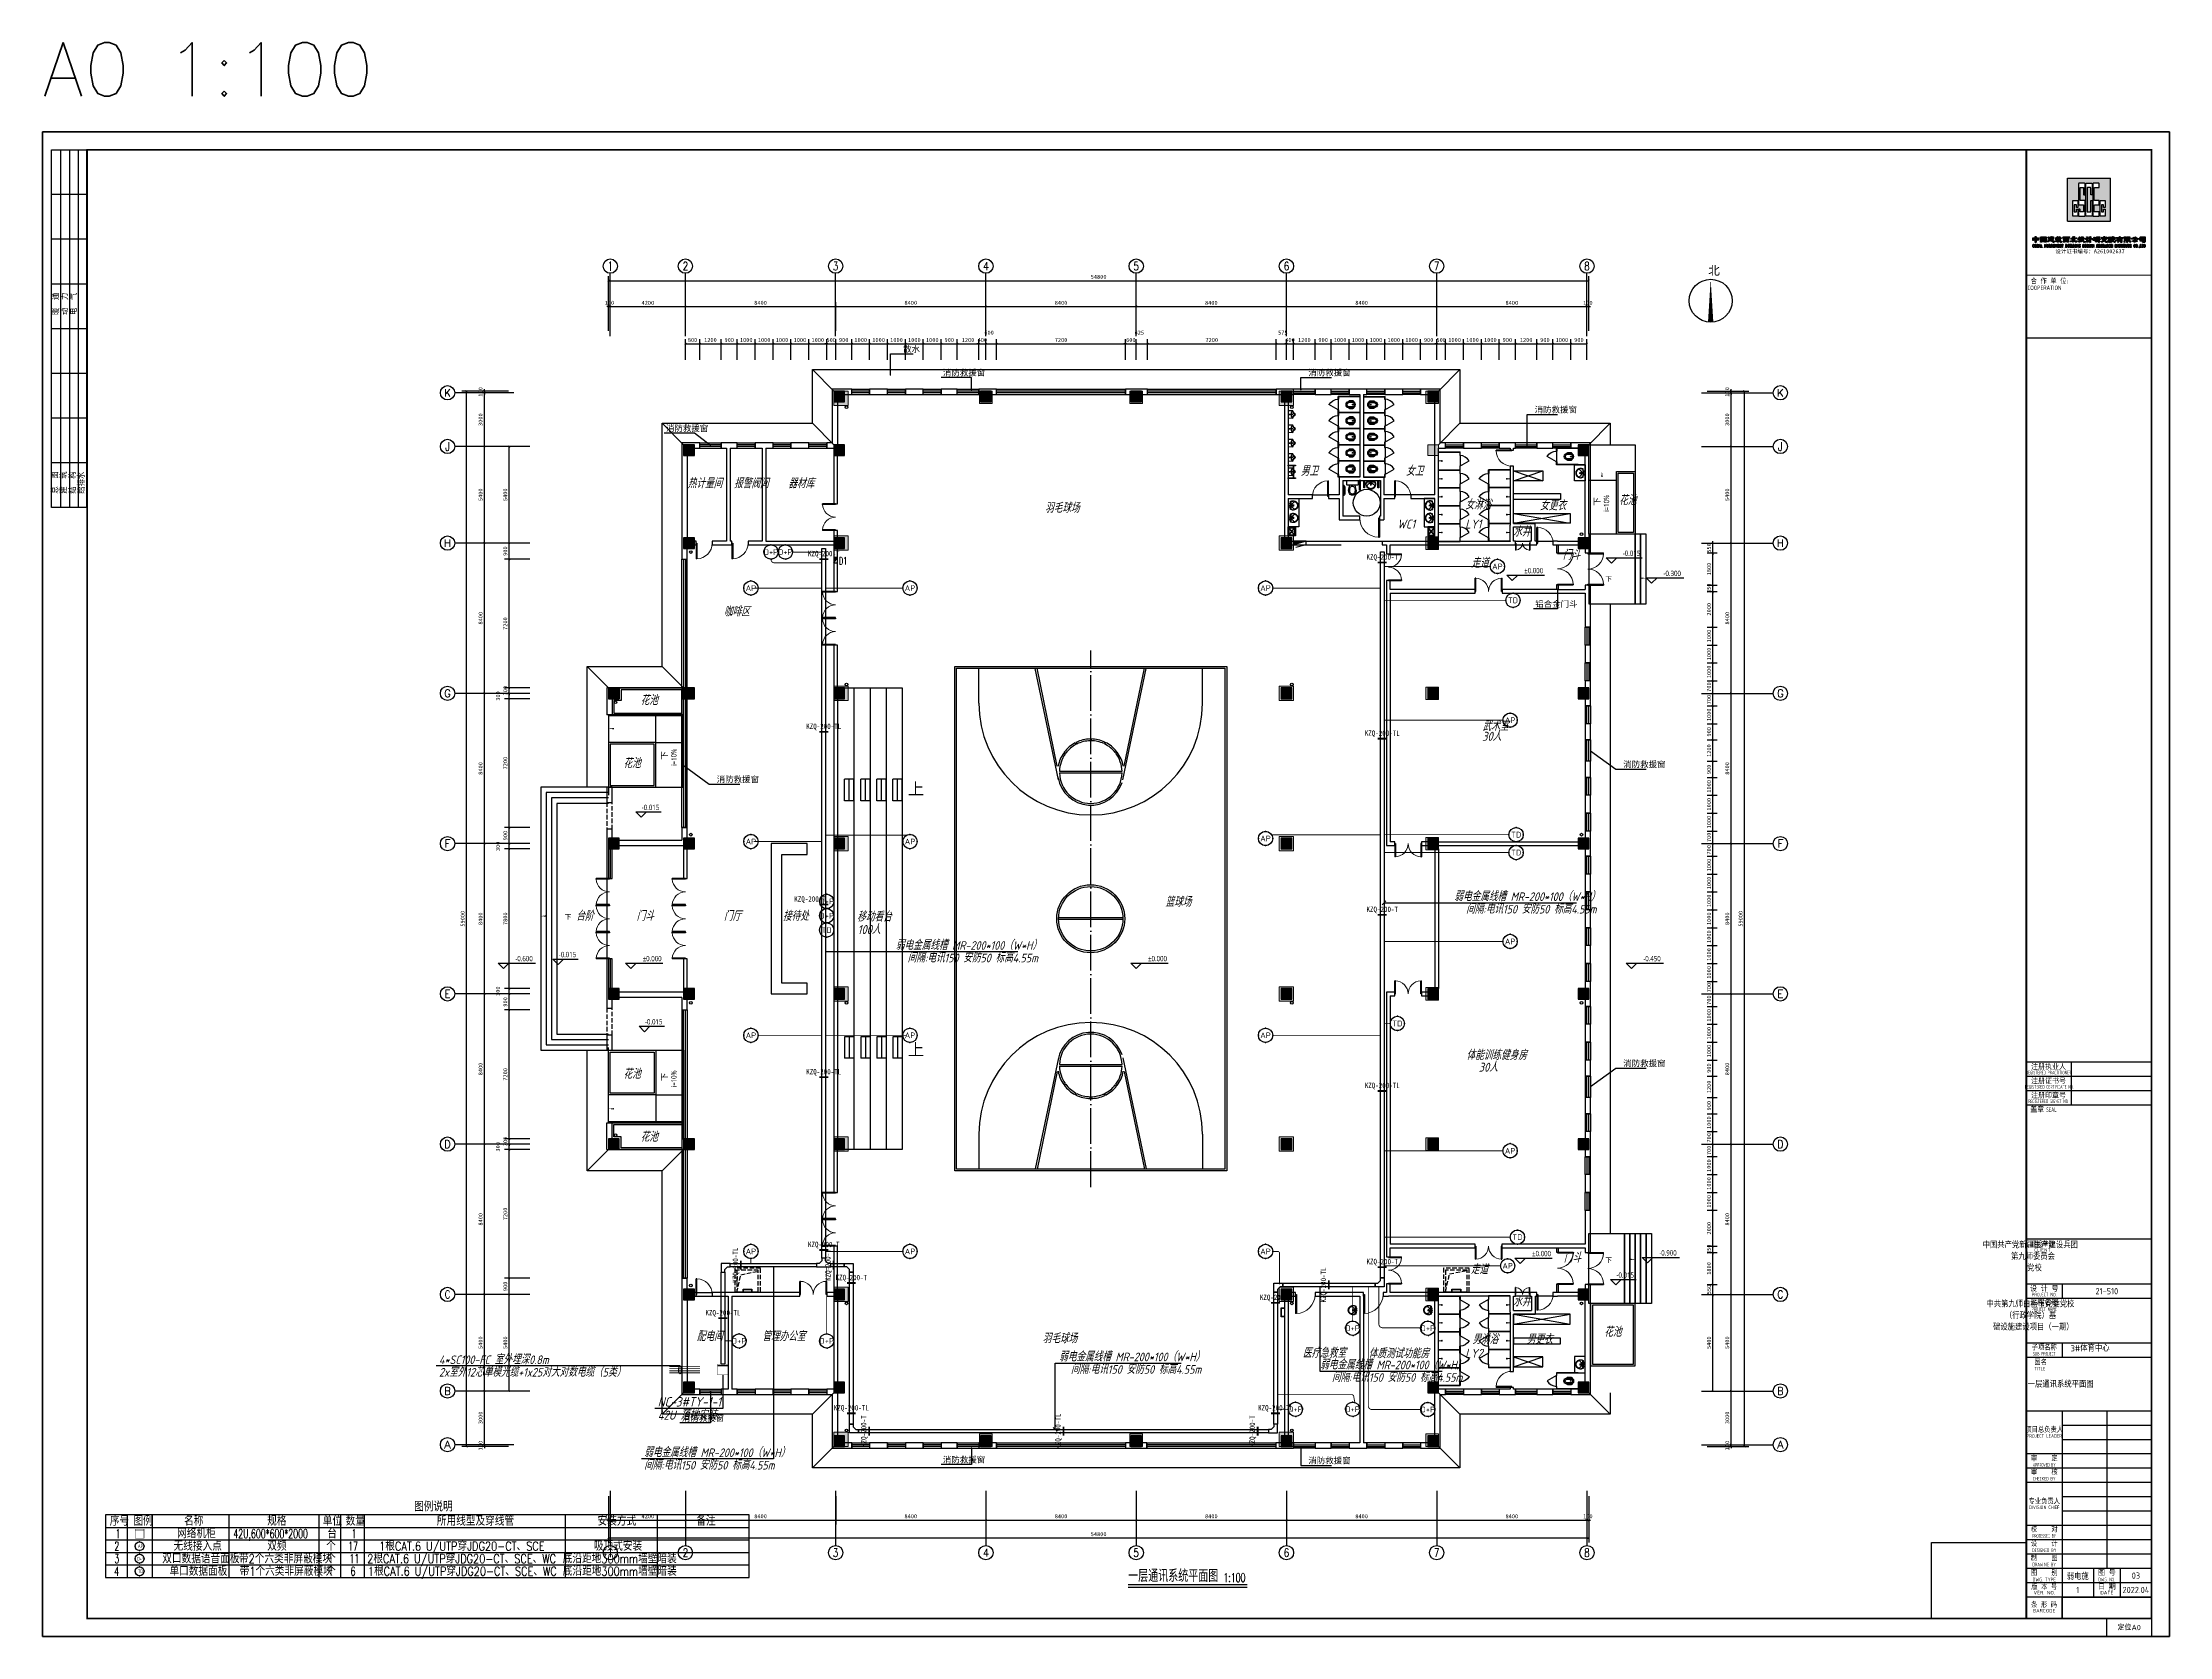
# Model space of a CAD drawing. Extents: x 9734459 to 9908434, y 5249905 to 5598782.
# Drawn here: x 9734459 to 9853359, y 5249905 to 5339005 of the extents above.
import ezdxf
from ezdxf.enums import TextEntityAlignment as Align

# ---------------------------------------------------------------- set-up
doc = ezdxf.new("R2010")
doc.units = 0
doc.header["$LTSCALE"] = 1000
doc.header["$MEASUREMENT"] = 0
for name, pattern in [('DASH', [0.35, 0.25, -0.1]), ('DOTE', [2.42, 2, -0.2, 0.02, -0.2]), ('接地线', [1.35002, 0.5, -1e-05, 1e-05, 0.5, -0.125, 0.1, -0.125])]:
    doc.linetypes.add(name, pattern=pattern)
for name, color, linetype in [('1-建筑底图', 8, 'Continuous'), ('AXIS_TEXT', 7, 'Continuous'), ('BTTK', 7, 'Continuous'), ('CABLETRAY_DIM', 3, 'Continuous'), ('CABLETRAY_PDS', 5, 'Continuous'), ('DIM_SYMB', 3, 'Continuous'), ('EQUIP-通讯', 3, 'Continuous'), ('Logo', 4, 'Continuous'), ('PUB_HATCH', 8, 'Continuous'), ('PUB_TEXT', 7, 'Continuous'), ('PUB_TITLE', 7, 'Continuous'), ('TEL_LEAD', 3, 'Continuous'), ('TEL_SYMB', 3, 'Continuous'), ('TEL_TAB', 7, 'Continuous'), ('WIRE-综合布线', 4, 'Continuous'), ('WIRE-通讯', 4, 'Continuous'), ('体育设施', 7, 'Continuous'), ('家具', 8, 'Continuous'), ('抗震支吊架', 2, 'Continuous'), ('电-标注', 1, 'Continuous'), ('电-线路-接地网', 6, '接地线'), ('集水坑', 6, 'Continuous')]:
    doc.layers.add(name, color=color, linetype=linetype)
doc.layers.add('15101', color=5, linetype='Continuous', lineweight=18)
doc.layers.add('E3-家具', color=8, linetype='Continuous', lineweight=5)
doc.layers.add('yichutu', color=7, linetype='Continuous', true_color=0xffffff, plot=False)
doc.layers.add('条形码', color=7, linetype='Continuous', plot=False)
doc.layers.add('验收章', color=7, linetype='Continuous', plot=False)
doc.styles.add('_TCH_AXIS', font='COMPLEX', dxfattribs={"bigfont": 'GBCBIG'})
doc.styles.add('_TCH_DIM', font='')
doc.styles.add('_TEL_ATTDEF', font='GBENOR', dxfattribs={"width": 0.8, "height": 3, "bigfont": 'GBCBIG'})
doc.styles.add('_TEL_DIM', font='SIMPLEX', dxfattribs={"width": 0.8, "height": 3.5, "bigfont": 'HZTXT'})
doc.styles.add('COMPLEX', font='COMPLEX')
doc.styles.add('HT', font='')
doc.styles.add('HZ(TK)', font='tssdeng.shx', dxfattribs={"width": 0.9, "bigfont": 'tssdchn.shx'})
doc.styles.add('kzcad', font='', dxfattribs={"width": 0.8})
doc.styles.get("Standard").update_dxf_attribs({"font": 'gbeitc.shx', "bigfont": 'gbcbig.shx'})
doc.styles.add('黑体', font='')
doc.styles.add('黑体_T3', font='')
doc.styles.get('_TCH_DIM').set_extended_font_data('Microsoft YaHei')
doc.styles.get('HT').set_extended_font_data('SimHei')
doc.styles.get('kzcad').set_extended_font_data('SimSun')
doc.styles.get('黑体').set_extended_font_data('SimHei')
doc.styles.get('黑体_T3').set_extended_font_data('SimHei')
doc.dimstyles.new('_TCH_ARCH&&100', dxfattribs={"dimtxt": 225.316456, "dimasz": 100, "dimexe": 250, "dimexo": 300, "dimgap": 100, "dimtad": 1, "dimdec": 0, "dimzin": 0, "dimdsep": 46, "dimtxsty": '黑体_T3', "dimblk": 'ARCHTICK', "dimcen": 0.09, "dimclrt": 7, "dimazin": 2, "dimtfac": 1, "dimtdec": 0, "dimtix": 1, "dimtmove": 2, "dimatfit": 3, "dimfxl": 100, "dimtolj": 1, "dimtzin": 0, "dimarcsym": 0})

# ---------------------------------------------------------------- blocks, each defined once
blk = doc.blocks.new('$equip$00003209')
at = {"const_width": 0.05}
blk.add_lwpolyline([(0, 0.5, -1), (0, -0.5, -1), (0, 0.5, 0.021884)], format="xyb", dxfattribs=at)
blk.add_circle((0, 0), 0.5)
for p in [(-0.5, 0), (0, 0.5), (0.5, 0), (0, -0.5)]:
    blk.add_point(p)
at = {"color": 7, "style": '_TEL_ATTDEF'}
blk.add_attdef('$TEXT$', text='', height=0.4, dxfattribs=at).set_placement((0, 0), align=Align.MIDDLE_CENTER)
at = {"color": 7, "style": '_TEL_DIM', "flags": 1}
for tag in ['A', 'REMARK']:
    blk.add_attdef(tag, text='', height=0.00002, dxfattribs=at).set_placement((0, 0), align=Align.MIDDLE_CENTER)
blk = doc.blocks.new('$equip$00003217')
at = {"const_width": 0.05}
blk.add_lwpolyline([(0, 0.5, -1), (0, -0.5, -1), (0, 0.5, 0.021884)], format="xyb", dxfattribs=at)
blk.add_circle((0, 0), 0.5)
for p in [(-0.5, 0), (0, 0.5), (0.5, 0), (0, -0.5)]:
    blk.add_point(p)
at = {"color": 7, "style": '_TEL_ATTDEF'}
blk.add_attdef('$TEXT$', text='', height=0.4, dxfattribs=at).set_placement((0, 0), align=Align.MIDDLE_CENTER)
at = {"color": 7, "style": '_TEL_DIM', "flags": 1}
for tag in ['A', 'REMARK']:
    blk.add_attdef(tag, text='', height=0.00002, dxfattribs=at).set_placement((0, 0), align=Align.MIDDLE_CENTER)
blk = doc.blocks.new('$equip$00003210')
at = {"const_width": 0.05}
blk.add_lwpolyline([(0, 0.5, -1), (0, -0.5, -1), (0, 0.5, 0.021884)], format="xyb", dxfattribs=at)
blk.add_circle((0, 0), 0.5)
for p in [(-0.49, 0.07), (0, 0.5), (0.5, 0.07), (0.04, -0.5)]:
    blk.add_point(p)
at = {"color": 7, "style": '_TEL_ATTDEF'}
blk.add_attdef('$TEXT$', text='', height=0.4, dxfattribs=at).set_placement((0, 0), align=Align.MIDDLE_CENTER)
at = {"color": 7, "style": '_TEL_DIM', "flags": 1}
for tag in ['A', 'REMARK']:
    blk.add_attdef(tag, text='', height=0.00002, dxfattribs=at).set_placement((0, 0), align=Align.MIDDLE_CENTER)
blk = doc.blocks.new('CSCEC')
at = {"layer": 'Logo'}
h = blk.add_hatch(color=4, dxfattribs=at)
h.paths.add_polyline_path([(0, -24), (24, -24), (24, 0), (0, 0)])
h.paths.add_polyline_path([(6.2, -2.8), (9.8, -2.8), (9.8, -9.2), (9, -9.2), (9, -5.4, 0.414214), (8.8, -5.2), (7.2, -5.2, 0.414214), (7, -5.4), (7, -12.2, 0.414214), (7.2, -12.4), (9.8, -12.4), (9.8, -21.2), (6.2, -21.2), (6.2, -17.2), (7, -17.2), (7, -18.6, 0.414214), (7.2, -18.8), (8.8, -18.8, 0.414214), (9, -18.6), (9, -15, 0.414214), (8.8, -14.8), (6.2, -14.8)], flags=16)
h.paths.add_polyline_path([(10.2, -2.8), (13.8, -2.8), (13.8, -9.2), (13, -9.2), (13, -5.4, 0.414214), (12.8, -5.2), (11.2, -5.2, 0.414214), (11, -5.4), (11, -18.6, 0.414214), (11.2, -18.8), (12.8, -18.8, 0.414214), (13, -18.6), (13, -12.4), (13.8, -12.4), (13.8, -21.2), (10.2, -21.2)], flags=16)
h.paths.add_polyline_path([(5.8, -12.4), (5.8, -16.4), (5, -16.4), (5, -15, 0.414214), (4.8, -14.8), (4, -14.8, 0.414214), (3.8, -15), (3.8, -18.6, 0.414214), (4, -18.8), (4.8, -18.8, 0.414214), (5, -18.6), (5, -17.2), (5.8, -17.2), (5.8, -21.2), (3, -21.2), (3, -12.4)], flags=16)
h.paths.add_polyline_path([(14.2, -2.8), (17.8, -2.8), (17.8, -5.2), (15.2, -5.2, 0.414214), (15, -5.4), (15, -12.2, 0.414214), (15.2, -12.4), (17.8, -12.4), (17.8, -14.8), (15.2, -14.8, 0.414214), (15, -15), (15, -18.6, 0.414214), (15.2, -18.8), (17.8, -18.8), (17.8, -21.2), (14.2, -21.2)], flags=16)
h.paths.add_polyline_path([(21, -12.4), (21, -16.4), (20.2, -16.4), (20.2, -15, 0.414214), (20, -14.8), (19.2, -14.8, 0.414214), (19, -15), (19, -18.6, 0.414214), (19.2, -18.8), (20, -18.8, 0.414214), (20.2, -18.6), (20.2, -17.2), (21, -17.2), (21, -21.2), (18.2, -21.2), (18.2, -12.4)], flags=16)
for p, q in [((0, -24), (0, 0)), ((0, 0), (24, 0)), ((0, 0), (24, 0)), ((24, -24), (24, 0)), ((0, -24), (24, -24))]:
    blk.add_line(p, q, dxfattribs=at)
for points in [[(8.8, -5.2, -0.414214), (9, -5.4), (9, -9, 0.414214), (9.2, -9.2), (9.6, -9.2, 0.414214), (9.8, -9), (9.8, -3, 0.414214), (9.6, -2.8), (6.4, -2.8, 0.414214), (6.2, -3), (6.2, -14.6, 0.414214), (6.4, -14.8), (8.8, -14.8, -0.414214), (9, -15), (9, -18.6, -0.414214), (8.8, -18.8), (7.2, -18.8, -0.414214), (7, -18.6), (7, -17.4, 0.414214), (6.8, -17.2), (6.4, -17.2, 0.414214), (6.2, -17.4), (6.2, -21, 0.414214), (6.4, -21.2), (9.6, -21.2, 0.414214), (9.8, -21), (9.8, -12.6, 0.414214), (9.6, -12.4), (7.2, -12.4, -0.414214), (7, -12.2), (7, -5.4, -0.414214), (7.2, -5.2)], [(12.8, -18.8, 0.414214), (13, -18.6), (13, -12.6, -0.414214), (13.2, -12.4), (13.6, -12.4, -0.414214), (13.8, -12.6), (13.8, -21, -0.414214), (13.6, -21.2), (10.4, -21.2, -0.414214), (10.2, -21), (10.2, -3, -0.414214), (10.4, -2.8), (13.6, -2.8, -0.414214), (13.8, -3), (13.8, -9, -0.414214), (13.6, -9.2), (13.2, -9.2, -0.414214), (13, -9), (13, -5.4, 0.414214), (12.8, -5.2), (11.2, -5.2, 0.414214), (11, -5.4), (11, -18.6, 0.414214), (11.2, -18.8)], [(15.2, -12.4, -0.414214), (15, -12.2), (15, -5.4, -0.414214), (15.2, -5.2), (17.6, -5.2, 0.414214), (17.8, -5), (17.8, -3, 0.414214), (17.6, -2.8), (14.4, -2.8, 0.414214), (14.2, -3), (14.2, -21, 0.414214), (14.4, -21.2), (17.6, -21.2, 0.414214), (17.8, -21), (17.8, -19, 0.414214), (17.6, -18.8), (15.2, -18.8, -0.414214), (15, -18.6), (15, -15, -0.414214), (15.2, -14.8), (17.6, -14.8, 0.414214), (17.8, -14.6), (17.8, -12.6, 0.414214), (17.6, -12.4)], [(4.9, -18.8, 0.414214), (5, -18.7), (5, -17.3, -0.414214), (5.1, -17.2), (5.7, -17.2, -0.414214), (5.8, -17.3), (5.8, -21.1, -0.414214), (5.7, -21.2), (3.1, -21.2, -0.414214), (3, -21.1), (3, -12.5, -0.414214), (3.1, -12.4), (5.7, -12.4, -0.414214), (5.8, -12.5), (5.8, -16.3, -0.414214), (5.7, -16.4), (5.1, -16.4, -0.414214), (5, -16.3), (5, -14.9, 0.414214), (4.9, -14.8), (3.9, -14.8, 0.414214), (3.8, -14.9), (3.8, -18.7, 0.414214), (3.9, -18.8)], [(20.1, -18.8, 0.414214), (20.2, -18.7), (20.2, -17.3, -0.414214), (20.3, -17.2), (20.9, -17.2, -0.414214), (21, -17.3), (21, -21.1, -0.414214), (20.9, -21.2), (18.3, -21.2, -0.414214), (18.2, -21.1), (18.2, -12.5, -0.414214), (18.3, -12.4), (20.9, -12.4, -0.414214), (21, -12.5), (21, -16.3, -0.414214), (20.9, -16.4), (20.3, -16.4, -0.414214), (20.2, -16.3), (20.2, -14.9, 0.414214), (20.1, -14.8), (19.1, -14.8, 0.414214), (19, -14.9), (19, -18.7, 0.414214), (19.1, -18.8)]]:
    blk.add_lwpolyline(points, format="xyb", close=True, dxfattribs=at)
blk = doc.blocks.new('vhtemplate_2020年新竖式图框_A0')
at = {"layer": 'Logo'}
h = blk.add_hatch(color=4, dxfattribs=at)
h.dxf.hatch_style = 1
h.paths.add_polyline_path([(1113.4, 780.6), (1113.1, 780.5), (1112.8, 780.4), (1112.7, 780.4), (1112.7, 780.6), (1112.6, 781.3), (1112.6, 781.6), (1112.6, 781.8), (1112.6, 781.9), (1112.7, 781.9), (1112.8, 781.9), (1113.2, 781.8), (1113.6, 781.9), (1113.9, 781.8), (1113.9, 782.4), (1114, 782.5), (1114, 782.6), (1114.2, 782.6), (1114.3, 782.5), (1114.4, 782.4), (1114.4, 782.2), (1114.4, 781.9), (1114.7, 781.9), (1114.9, 781.8), (1115.3, 781.9), (1115.4, 781.9), (1115.5, 781.9), (1115.6, 781.9), (1115.7, 781.9), (1115.8, 781.7), (1115.8, 781.6), (1115.8, 781.2), (1115.8, 780.8), (1115.8, 780.7), (1115.7, 780.5), (1115.7, 780.5), (1115.6, 780.4), (1115.4, 780.5), (1115, 780.6), (1114.4, 780.6), (1114.4, 780), (1114.4, 779.5), (1114.3, 779.3), (1114.2, 779.2), (1114.1, 779.2), (1114, 779.2), (1113.9, 779.3), (1113.9, 779.4), (1113.9, 780.6)])
h.paths.add_polyline_path([(1113.5, 781.5), (1113.1, 781.5), (1113, 781.4), (1113, 781.2), (1113, 781), (1113, 780.9), (1113.1, 780.9), (1113.6, 780.9), (1113.9, 780.9), (1113.9, 781.5)], flags=16)
h.paths.add_polyline_path([(1115.4, 781), (1115.4, 781.1), (1115.4, 781.2), (1115.4, 781.3), (1115.4, 781.4), (1115.3, 781.5), (1114.9, 781.5), (1114.4, 781.5), (1114.4, 780.9), (1114.9, 780.9), (1115.3, 780.9)], flags=16)
h = blk.add_hatch(color=4, dxfattribs=at)
h.dxf.hatch_style = 1
h.paths.add_polyline_path([(1113.3, 777.9), (1113.2, 778), (1113.1, 778.1), (1113, 778.1), (1112.9, 778), (1112.8, 777.8), (1112.7, 777.5), (1112.7, 777.2), (1112.8, 776.9), (1112.9, 776.6), (1113, 776.6), (1113.1, 776.6), (1113.2, 776.6), (1113.3, 776.8), (1113.4, 776.9), (1113.4, 776.9), (1113.3, 776.8), (1113.2, 776.6), (1113.1, 776.5), (1113, 776.5), (1112.8, 776.6), (1112.7, 776.8), (1112.6, 776.9), (1112.6, 777.2), (1112.6, 777.5), (1112.6, 777.8), (1112.7, 777.9), (1112.8, 778.1), (1113, 778.1), (1113.1, 778.1), (1113.2, 778.1), (1113.3, 777.9), (1113.4, 778.2), (1113.4, 777.6)])
h.paths.add_polyline_path([(1114.3, 776.5), (1114.3, 776.6), (1114.4, 776.6), (1114.4, 776.6), (1114.5, 776.7), (1114.5, 777.4), (1113.9, 777.4), (1113.9, 776.7), (1114, 776.6), (1114, 776.6), (1114.1, 776.6), (1114.1, 776.5), (1113.7, 776.5), (1113.7, 776.6), (1113.7, 776.6), (1113.8, 776.6), (1113.8, 776.7), (1113.8, 778), (1113.8, 778.1), (1113.7, 778.1), (1113.7, 778.1), (1113.7, 778.1), (1114.1, 778.1), (1114.1, 778.1), (1114, 778.1), (1114, 778.1), (1113.9, 778), (1113.9, 777.4), (1114.5, 777.4), (1114.5, 778), (1114.4, 778.1), (1114.4, 778.1), (1114.3, 778.1), (1114.3, 778.1), (1114.7, 778.1), (1114.7, 778.1), (1114.7, 778.1), (1114.6, 778.1), (1114.6, 778), (1114.6, 776.7), (1114.6, 776.6), (1114.7, 776.6), (1114.7, 776.6), (1114.7, 776.5)])
h.paths.add_polyline_path([(1115, 776.5), (1115, 776.6), (1115, 776.6), (1115.1, 776.6), (1115.1, 776.7), (1115.1, 778), (1115.1, 778.1), (1115, 778.1), (1115, 778.1), (1115, 778.1), (1115.4, 778.1), (1115.4, 778.1), (1115.3, 778.1), (1115.3, 778.1), (1115.2, 778), (1115.2, 776.7), (1115.3, 776.6), (1115.3, 776.6), (1115.4, 776.6), (1115.4, 776.5)])
h.paths.add_polyline_path([(1116.6, 778.1), (1116.5, 778), (1116.5, 776.5), (1116.5, 776.5), (1115.8, 778.1), (1115.8, 776.6), (1115.9, 776.6), (1115.9, 776.6), (1115.9, 776.5), (1115.6, 776.5), (1115.6, 776.6), (1115.7, 776.6), (1115.8, 776.6), (1115.8, 778), (1115.7, 778.1), (1115.6, 778.1), (1115.6, 778.1), (1115.9, 778.1), (1116.5, 776.8), (1116.5, 778), (1116.4, 778.1), (1116.4, 778.1), (1116.4, 778.1), (1116.7, 778.1), (1116.7, 778.1)])
h.paths.add_polyline_path([(1117.4, 776.5), (1117.4, 776.6), (1117.5, 776.6), (1117.6, 776.6), (1117.6, 776.7), (1117.5, 777), (1117.1, 777), (1117, 776.6), (1117.1, 776.6), (1117.2, 776.6), (1117.2, 776.5), (1116.8, 776.5), (1116.8, 776.6), (1116.9, 776.6), (1116.9, 776.6), (1117.3, 778.1), (1117.3, 778.1), (1117.7, 776.7), (1117.8, 776.6), (1117.8, 776.6), (1117.8, 776.5)])
h.paths.add_polyline_path([(1117.3, 777.9), (1117.1, 777), (1117.5, 777)], flags=16)
h = blk.add_hatch(color=4, dxfattribs=at)
h.dxf.hatch_style = 1
h.paths.add_polyline_path([(1117.5, 781.7), (1117.6, 781.7), (1118.3, 781.7), (1119, 781.7), (1119.2, 781.7), (1119.4, 781.6), (1119.4, 781.6), (1119.4, 781.5), (1119.3, 781.5), (1118.6, 781.5), (1118.6, 781.1), (1119.2, 781.1), (1119.3, 781.1), (1119.3, 781), (1119.3, 780.9), (1119.2, 780.9), (1118.9, 780.9), (1118.6, 780.9), (1118.6, 780.4), (1119.4, 780.4), (1119.5, 780.3), (1119.5, 780.2), (1119.4, 780.2), (1119.3, 780.2), (1118.3, 780.2), (1117.9, 780.1), (1117.5, 780.1), (1117.4, 780.1), (1117.4, 780.1), (1117.4, 780.2), (1117.5, 780.4), (1117.6, 780.4), (1117.7, 780.4), (1118, 780.4), (1118.3, 780.4), (1118.3, 780.9), (1117.7, 780.8), (1117.6, 780.8), (1117.6, 780.9), (1117.7, 781.1), (1117.8, 781.2), (1118.1, 781.1), (1118.3, 781.1), (1118.3, 781.5), (1117.9, 781.5), (1117.5, 781.4), (1117.4, 781.4), (1117.4, 781.5)], flags=0)
h.paths.add_polyline_path([(1118.3, 782.3), (1118.9, 782.3), (1119.5, 782.3), (1119.7, 782.3), (1119.8, 782.3), (1120, 782.3), (1120.1, 782.1), (1120.1, 782), (1120, 780.9), (1120, 779.7), (1120, 779.5), (1119.9, 779.4), (1119.7, 779.4), (1119.6, 779.4), (1119.3, 779.5), (1118.9, 779.6), (1117.9, 779.6), (1117.5, 779.5), (1117.3, 779.5), (1117.2, 779.4), (1117, 779.4), (1116.9, 779.5), (1116.9, 779.6), (1116.9, 779.8), (1116.9, 779.9), (1116.9, 781.2), (1116.8, 781.9), (1116.8, 782), (1116.9, 782.3), (1117.1, 782.4), (1117.3, 782.4)])
h.paths.add_polyline_path([(1119.3, 780.8), (1119.4, 780.7), (1119.4, 780.6), (1119.2, 780.5), (1119.1, 780.5), (1119, 780.6), (1119.2, 780.8)], flags=0)
h.paths.add_polyline_path([(1117.2, 780.8), (1117.2, 779.9), (1117.3, 779.9), (1117.4, 779.9), (1118.4, 779.9), (1119.4, 779.9), (1119.5, 779.9), (1119.6, 779.9), (1119.6, 780), (1119.6, 780.1), (1119.7, 781.7), (1119.6, 781.9), (1119.5, 782), (1119.1, 782), (1118.2, 782), (1117.4, 782), (1117.3, 782), (1117.3, 781.9), (1117.2, 781.6)], flags=16)
h = blk.add_hatch(color=4, dxfattribs=at)
h.dxf.hatch_style = 1
h.paths.add_polyline_path([(1117.5, 781.7), (1117.6, 781.7), (1118.3, 781.7), (1119, 781.7), (1119.2, 781.7), (1119.4, 781.6), (1119.4, 781.6), (1119.4, 781.5), (1119.3, 781.5), (1118.6, 781.5), (1118.6, 781.1), (1119.2, 781.1), (1119.3, 781.1), (1119.3, 781), (1119.3, 780.9), (1119.2, 780.9), (1118.9, 780.9), (1118.6, 780.9), (1118.6, 780.4), (1119.4, 780.4), (1119.5, 780.3), (1119.5, 780.2), (1119.4, 780.2), (1119.3, 780.2), (1118.3, 780.2), (1117.9, 780.1), (1117.5, 780.1), (1117.4, 780.1), (1117.4, 780.1), (1117.4, 780.2), (1117.5, 780.4), (1117.6, 780.4), (1117.7, 780.4), (1118, 780.4), (1118.3, 780.4), (1118.3, 780.9), (1117.7, 780.8), (1117.6, 780.8), (1117.6, 780.9), (1117.7, 781.1), (1117.8, 781.2), (1118.1, 781.1), (1118.3, 781.1), (1118.3, 781.5), (1117.9, 781.5), (1117.5, 781.4), (1117.4, 781.4), (1117.4, 781.5)])
h = blk.add_hatch(color=4, dxfattribs=at)
h.dxf.hatch_style = 1
h.paths.add_polyline_path([(1119.3, 780.8), (1119.4, 780.7), (1119.4, 780.6), (1119.2, 780.5), (1119.1, 780.5), (1119, 780.6), (1119.2, 780.8)])
h = blk.add_hatch(color=4, dxfattribs=at)
h.dxf.hatch_style = 1
h.paths.add_polyline_path([(1120.1, 778.1), (1120, 778), (1120, 776.5), (1120, 776.5), (1119.3, 778.1), (1119.3, 776.6), (1119.4, 776.6), (1119.4, 776.6), (1119.4, 776.5), (1119.1, 776.5), (1119.1, 776.6), (1119.2, 776.6), (1119.3, 776.6), (1119.3, 778), (1119.2, 778.1), (1119.1, 778.1), (1119.1, 778.1), (1119.4, 778.1), (1120, 776.8), (1120, 778), (1119.9, 778.1), (1119.9, 778.1), (1119.9, 778.1), (1120.2, 778.1), (1120.2, 778.1)])
h.paths.add_polyline_path([(1121.3, 776.9), (1121.2, 776.8), (1121.1, 776.6), (1120.9, 776.5), (1120.8, 776.5), (1120.8, 776.5), (1120.7, 776.6), (1120.6, 776.8), (1120.5, 776.9), (1120.5, 777.2), (1120.5, 777.5), (1120.5, 777.8), (1120.6, 777.9), (1120.7, 778.1), (1120.8, 778.1), (1120.9, 778.1), (1120.9, 778.1), (1121.1, 778.1), (1121.2, 777.9), (1121.3, 777.8), (1121.3, 777.5), (1121.3, 777.2)])
h.paths.add_polyline_path([(1121.2, 777.5), (1121.1, 777.8), (1121, 778), (1120.9, 778.1), (1120.8, 778.1), (1120.7, 778), (1120.6, 777.8), (1120.6, 777.5), (1120.6, 777.2), (1120.6, 776.9), (1120.7, 776.6), (1120.8, 776.6), (1120.9, 776.6), (1121, 776.6), (1121.1, 776.9), (1121.2, 777.2)], flags=16)
h.paths.add_polyline_path([(1122.5, 776.5), (1122.4, 776.5), (1122.3, 776.7), (1122.2, 777.1), (1122.2, 777.3), (1122.1, 777.4), (1121.9, 777.4), (1121.9, 776.7), (1121.9, 776.6), (1122, 776.6), (1122, 776.6), (1122, 776.5), (1121.6, 776.5), (1121.6, 776.6), (1121.6, 776.6), (1121.7, 776.6), (1121.7, 776.7), (1121.7, 778), (1121.7, 778.1), (1121.6, 778.1), (1121.6, 778.1), (1121.6, 778.1), (1122.2, 778.1), (1122.4, 778.1), (1122.5, 778), (1122.5, 777.8), (1122.5, 777.7), (1122.5, 777.5), (1122.4, 777.4), (1122.2, 777.4), (1122.1, 777.4), (1122.2, 777.3), (1122.2, 777.2), (1122.4, 776.8), (1122.5, 776.7), (1122.5, 776.7), (1122.5, 776.8), (1122.5, 776.9), (1122.6, 776.9), (1122.6, 776.7)])
h.paths.add_polyline_path([(1122.4, 777.9), (1122.3, 778), (1122.2, 778.1), (1122, 778.1), (1121.9, 778.1), (1121.9, 778), (1121.9, 777.4), (1122.2, 777.4), (1122.3, 777.5), (1122.4, 777.6)], flags=16)
h.paths.add_polyline_path([(1123.6, 777.7), (1123.6, 778), (1123.6, 778), (1123.5, 778.1), (1123.4, 778.1), (1123.3, 778.1), (1123.3, 778), (1123.3, 776.7), (1123.3, 776.6), (1123.4, 776.6), (1123.4, 776.6), (1123.4, 776.5), (1123, 776.5), (1123, 776.6), (1123, 776.6), (1123.1, 776.6), (1123.1, 776.7), (1123.1, 778), (1123.1, 778.1), (1123, 778.1), (1122.9, 778.1), (1122.9, 778), (1122.8, 778), (1122.8, 777.7), (1122.8, 777.7), (1122.8, 778.1), (1123.7, 778.1), (1123.7, 777.7)])
h.paths.add_polyline_path([(1124.5, 776.5), (1124.5, 776.6), (1124.6, 776.6), (1124.6, 776.6), (1124.7, 776.7), (1124.7, 777.4), (1124.1, 777.4), (1124.1, 776.7), (1124.2, 776.6), (1124.2, 776.6), (1124.3, 776.6), (1124.3, 776.5), (1123.9, 776.5), (1123.9, 776.6), (1123.9, 776.6), (1124, 776.6), (1124, 776.7), (1124, 778), (1124, 778.1), (1123.9, 778.1), (1123.9, 778.1), (1123.9, 778.1), (1124.3, 778.1), (1124.3, 778.1), (1124.2, 778.1), (1124.2, 778.1), (1124.1, 778), (1124.1, 777.4), (1124.7, 777.4), (1124.7, 778), (1124.6, 778.1), (1124.6, 778.1), (1124.5, 778.1), (1124.5, 778.1), (1124.9, 778.1), (1124.9, 778.1), (1124.9, 778.1), (1124.8, 778.1), (1124.8, 778), (1124.8, 776.7), (1124.8, 776.6), (1124.9, 776.6), (1124.9, 776.6), (1124.9, 776.5)])
h.paths.add_polyline_path([(1126.2, 778.1), (1126.1, 778), (1125.9, 776.5), (1125.9, 776.5), (1125.7, 778), (1125.5, 776.5), (1125.5, 776.5), (1125.3, 778), (1125.2, 778.1), (1125.2, 778.1), (1125.1, 778.1), (1125.1, 778.1), (1125.5, 778.1), (1125.5, 778.1), (1125.5, 778.1), (1125.4, 778.1), (1125.4, 778), (1125.5, 777), (1125.7, 778.1), (1125.8, 778.1), (1126, 777), (1126.1, 778), (1126, 778.1), (1126, 778.1), (1126, 778.1), (1126.3, 778.1), (1126.3, 778.1)])
h.paths.add_polyline_path([(1126.4, 776.5), (1126.4, 776.6), (1126.5, 776.6), (1126.6, 776.6), (1126.6, 776.7), (1126.6, 778), (1126.6, 778.1), (1126.5, 778.1), (1126.4, 778.1), (1126.4, 778.1), (1127.3, 778.1), (1127.3, 777.7), (1127.3, 777.7), (1127.3, 778), (1127.2, 778), (1127.2, 778.1), (1127, 778.1), (1126.8, 778.1), (1126.8, 778.1), (1126.7, 778), (1126.7, 777.4), (1126.8, 777.4), (1127, 777.4), (1127, 777.5), (1127, 777.8), (1127, 777), (1127, 777.3), (1127, 777.3), (1126.8, 777.4), (1126.7, 777.4), (1126.7, 776.7), (1126.8, 776.6), (1126.8, 776.6), (1127, 776.6), (1127.2, 776.6), (1127.2, 776.7), (1127.3, 776.7), (1127.3, 777), (1127.3, 777), (1127.3, 776.5)])
h.paths.add_polyline_path([(1128.3, 776.7), (1128.3, 776.6), (1128.1, 776.5), (1128, 776.5), (1127.8, 776.6), (1127.7, 776.8), (1127.6, 776.5), (1127.6, 777.1), (1127.7, 776.8), (1127.8, 776.6), (1128, 776.6), (1128.1, 776.6), (1128.3, 776.6), (1128.3, 776.8), (1128.3, 777), (1128.3, 777.1), (1128.2, 777.2), (1127.8, 777.4), (1127.7, 777.5), (1127.6, 777.7), (1127.6, 777.9), (1127.7, 778.1), (1127.9, 778.1), (1128.1, 778.1), (1128.2, 778.1), (1128.3, 777.9), (1128.4, 778.2), (1128.4, 777.6), (1128.3, 777.9), (1128.2, 778), (1128.1, 778.1), (1127.9, 778.1), (1127.8, 778), (1127.7, 777.9), (1127.7, 777.8), (1127.8, 777.6), (1127.9, 777.5), (1128.2, 777.4), (1128.3, 777.2), (1128.4, 777.1), (1128.4, 776.9)])
h.paths.add_polyline_path([(1129.5, 777.7), (1129.5, 778), (1129.4, 778), (1129.4, 778.1), (1129.3, 778.1), (1129.2, 778.1), (1129.2, 778), (1129.2, 776.7), (1129.2, 776.6), (1129.3, 776.6), (1129.3, 776.6), (1129.3, 776.5), (1128.9, 776.5), (1128.9, 776.6), (1128.9, 776.6), (1129, 776.6), (1129, 776.7), (1129, 778), (1129, 778.1), (1128.9, 778.1), (1128.8, 778.1), (1128.7, 778), (1128.7, 778), (1128.7, 777.7), (1128.6, 777.7), (1128.6, 778.1), (1129.5, 778.1), (1129.5, 777.7)])
h = blk.add_hatch(color=4, dxfattribs=at)
h.dxf.hatch_style = 1
h.paths.add_polyline_path([(1122.6, 782.1), (1122.5, 782), (1122.5, 782.1), (1122.4, 782.1), (1122.4, 782.2), (1122.5, 782.3), (1122.6, 782.3), (1123, 782.3), (1123, 782.5), (1123.1, 782.6), (1123.2, 782.6), (1123.3, 782.5), (1123.4, 782.4), (1123.4, 782.3), (1123.8, 782.3), (1123.9, 782.3), (1124, 782.3), (1124.1, 782.3), (1124.1, 782.2), (1124.1, 781.9), (1124.3, 781.9), (1124.5, 781.9), (1124.5, 781.8), (1124.5, 781.8), (1124.4, 781.7), (1124.1, 781.7), (1124.1, 781.4), (1124, 781.3), (1123.9, 781.3), (1123.8, 781.3), (1123.7, 781.4), (1123.4, 781.4), (1123.4, 781.2), (1123.9, 781.2), (1124, 781.1), (1124.1, 781.1), (1124, 781), (1123.9, 781), (1123.4, 781), (1123.4, 780.8), (1123.9, 780.8), (1124.1, 780.8), (1124.2, 780.7), (1124.2, 780.6), (1124.1, 780.5), (1123.4, 780.5), (1123.4, 780.3), (1123.4, 780.2), (1123.3, 780.2), (1124.1, 780), (1124.8, 779.9), (1124.6, 779.5), (1124.5, 779.4), (1124.4, 779.3), (1124.3, 779.2), (1124.1, 779.2), (1124, 779.3), (1123.9, 779.4), (1121.9, 780.4), (1121.7, 780.1), (1121.5, 779.8), (1121.2, 779.6), (1120.9, 779.6), (1120.8, 779.6), (1120.8, 779.7), (1120.8, 779.7), (1120.9, 779.8), (1121.1, 779.9), (1121.3, 780), (1121.5, 780.3), (1121.6, 780.5), (1121.4, 780.6), (1121.2, 780.5), (1121.1, 780.5), (1121.1, 780.7), (1121.2, 780.8), (1121.3, 780.8), (1121.5, 780.8), (1121.7, 780.8), (1121.8, 781), (1121.8, 781.2), (1121.7, 781.3), (1121.6, 781.3), (1121.5, 781.3), (1121.5, 781.3), (1121.4, 781.3), (1121.4, 781.4), (1121.4, 781.5), (1121.6, 781.6), (1121.7, 781.7), (1121.7, 781.8), (1121.7, 781.9), (1121.7, 781.9), (1121.5, 781.9), (1121.2, 781.9), (1121.2, 781.9), (1121.1, 781.9), (1121.1, 782), (1121.1, 782.1), (1121.2, 782.2), (1121.3, 782.3), (1121.4, 782.3), (1121.6, 782.2), (1121.8, 782.2), (1122, 782.2), (1122.1, 782.2), (1122.1, 782.1), (1122.1, 781.9), (1121.9, 781.6), (1121.9, 781.5), (1121.9, 781.5), (1122, 781.5), (1122.1, 781.4), (1122.1, 781.2), (1122.1, 781), (1122, 780.7), (1122.2, 780.5), (1122.5, 780.4), (1123.1, 780.2), (1123.1, 780.3), (1123, 780.6), (1122.4, 780.6), (1122.3, 780.6), (1122.3, 780.7), (1122.3, 780.7), (1122.4, 780.8), (1123, 780.8), (1123, 781), (1122.7, 781), (1122.4, 780.9), (1122.4, 780.9), (1122.3, 780.9), (1122.4, 781.1), (1122.5, 781.2), (1123, 781.2), (1123, 781.4), (1122.6, 781.4), (1122.5, 781.4), (1122.4, 781.4), (1122.4, 781.5), (1122.6, 781.6), (1123, 781.6), (1123, 781.8), (1122.7, 781.8), (1122.5, 781.7), (1122.3, 781.6), (1122.2, 781.7), (1122.2, 781.8), (1122.3, 781.9), (1122.4, 781.9), (1122.5, 781.9), (1123, 781.9), (1123, 782.1)])
h.paths.add_polyline_path([(1123.4, 781.5), (1123.8, 781.5), (1123.8, 781.7), (1123.4, 781.7)], flags=16)
h.paths.add_polyline_path([(1123.8, 781.9), (1123.8, 782.1), (1123.4, 782.1), (1123.4, 781.9)], flags=16)
h = blk.add_hatch(color=4, dxfattribs=at)
h.dxf.hatch_style = 1
h.paths.add_polyline_path([(1126.2, 782.4), (1126.4, 782.5), (1126.5, 782.5), (1126.6, 782.4), (1126.6, 782.3), (1126.6, 782.3), (1126.9, 782.1), (1127, 782), (1127, 781.8), (1127, 781.8), (1126.9, 781.8), (1126.6, 781.9), (1126.5, 782), (1126.5, 781.7), (1126.5, 781.4), (1126.5, 781.3), (1126.4, 781.3), (1126.3, 781.3), (1126.3, 781.5), (1126.2, 781.9), (1125.9, 781.6), (1125.6, 781.5), (1125.4, 781.5), (1125.3, 781.6), (1125.2, 781.7), (1125.2, 781.7), (1125.6, 781.9), (1126.1, 782.2)])
h.paths.add_polyline_path([(1127.4, 782.2), (1127.5, 782.5), (1127.6, 782.5), (1127.7, 782.5), (1127.7, 782.5), (1127.8, 782.4), (1127.8, 782.4), (1127.8, 782.3), (1128.1, 782.1), (1128.5, 781.9), (1128.6, 781.8), (1128.6, 781.6), (1128.6, 781.5), (1128.5, 781.5), (1128.4, 781.6), (1128, 781.8), (1127.7, 782), (1127.8, 781.6), (1127.8, 781.5), (1127.7, 781.4), (1127.6, 781.4), (1127.5, 781.4), (1127.5, 781.7), (1127.4, 781.8), (1127.1, 781.6), (1127, 781.6), (1126.9, 781.6), (1126.9, 781.7), (1127.2, 781.9)])
h.paths.add_polyline_path([(1127.5, 781.2), (1127.7, 781.2), (1127.7, 781.3), (1127.8, 781.3), (1128, 781.2), (1128, 781), (1127.9, 780.7), (1127.9, 780.2), (1127.9, 780.1), (1128, 780), (1128.2, 779.9), (1128.4, 779.8), (1128.6, 779.8), (1128.9, 779.9), (1129, 779.9), (1129, 779.9), (1128.9, 779.6), (1128.7, 779.4), (1128.6, 779.3), (1128.4, 779.2), (1128.2, 779.3), (1128, 779.4), (1127.9, 779.5), (1127.8, 779.6), (1127.7, 779.8), (1127.6, 779.9), (1127.6, 780.5), (1127.6, 780.9), (1127.6, 781), (1127.5, 781), (1127.4, 781), (1127.3, 780.9), (1127.3, 780.6), (1127.4, 780.5), (1127.6, 780.5), (1127.6, 780.3), (1127.6, 780.2), (1127.6, 780.2), (1127.5, 780.2), (1127.3, 780.2), (1127.2, 780.4), (1127.2, 780.1), (1127.1, 779.9), (1127, 779.7), (1126.9, 779.6), (1126.7, 779.5), (1126.5, 779.4), (1126.3, 779.4), (1126.2, 779.5), (1126.2, 779.6), (1126.3, 779.7), (1126.6, 779.8), (1126.8, 779.9), (1126.9, 780.1), (1127, 780.3), (1127, 780.5), (1127, 781.1), (1127, 781.3), (1127.1, 781.3), (1127.1, 781.3), (1127.3, 781.2)])
h.paths.add_polyline_path([(1126.1, 780.5), (1126.1, 780.9), (1125.6, 780.8), (1125.5, 780.8), (1125.5, 780.9), (1125.5, 780.9), (1125.5, 781.1), (1125.6, 781.2), (1125.7, 781.2), (1125.8, 781.2), (1126.2, 781.2), (1126.7, 781.2), (1126.8, 781.1), (1126.8, 781), (1126.8, 780.9), (1126.7, 780.9), (1126.4, 780.9), (1126.4, 780.5), (1126.4, 780.3), (1126.7, 780.3), (1126.8, 780.3), (1126.8, 780.2), (1126.8, 780.1), (1126.7, 780), (1125.2, 779.6), (1125.1, 779.7), (1125, 779.8), (1125.1, 780), (1125.1, 780.1), (1125.6, 780.2), (1126.1, 780.2)])
h = blk.add_hatch(color=4, dxfattribs=at)
h.dxf.hatch_style = 1
h.paths.add_polyline_path([(1131.2, 781.5), (1131.3, 781.6), (1131.3, 782), (1131.2, 782), (1131.1, 782), (1131.1, 781.6)], flags=16)
h.paths.add_polyline_path([(1130.5, 780.4), (1130.7, 780.6), (1130.7, 780.7), (1130.8, 780.8), (1130.8, 781.2), (1130.5, 781.2), (1130.2, 781.1), (1130.2, 780.8), (1130.2, 780.4)], flags=16)
h.paths.add_polyline_path([(1132.2, 779.9), (1132.2, 780), (1132.3, 780.4), (1132, 780.2), (1131.8, 780.2), (1131.6, 780.2), (1131.4, 780.4), (1131.3, 780.9), (1131.3, 781.2), (1131.2, 781.2), (1131.1, 781.2), (1131.1, 780.9), (1131, 780.7), (1131, 780.5), (1130.9, 780.4), (1130.7, 780.2), (1130.6, 780.2), (1130.4, 780.2), (1130.2, 780.2), (1130.2, 780), (1130.2, 779.9), (1130.3, 779.9), (1130.4, 779.9), (1131.3, 779.8), (1132.2, 779.9)], flags=16)
h.paths.add_polyline_path([(1131.6, 780.8), (1131.7, 780.6), (1131.8, 780.5), (1132.1, 780.5), (1132.3, 780.6), (1132.3, 781), (1132.2, 781.2), (1132.2, 781.2), (1132, 781.2), (1131.6, 781.2)], flags=16)
h.paths.add_polyline_path([(1130.3, 782.3), (1131.1, 782.3), (1132.4, 782.3), (1133.1, 782.3), (1133.3, 782.2), (1133.2, 782), (1133.1, 781.8), (1132.9, 781.7), (1132.7, 781.7), (1132.1, 781.9), (1131.6, 782), (1131.6, 781.5), (1132.4, 781.6), (1132.5, 781.5), (1132.6, 781.5), (1132.7, 781.4), (1132.7, 781.2), (1132.6, 780.6), (1132.6, 779.6), (1132.6, 779.5), (1132.5, 779.4), (1132.5, 779.4), (1132.4, 779.4), (1132.2, 779.5), (1132, 779.5), (1131.4, 779.6), (1130.8, 779.6), (1130.4, 779.5), (1130.3, 779.4), (1130.2, 779.4), (1130.1, 779.3), (1130, 779.4), (1129.9, 779.4), (1129.9, 779.5), (1129.9, 780.4), (1129.8, 781.1), (1129.8, 781.3), (1129.8, 781.5), (1129.9, 781.5), (1130, 781.6), (1130.2, 781.5), (1130.4, 781.5), (1130.8, 781.6), (1130.8, 782), (1130, 781.9), (1129.7, 781.8), (1129.5, 781.7), (1129.5, 781.7), (1129.4, 781.7), (1129.4, 781.8), (1129.3, 781.9), (1129.4, 782.1), (1129.5, 782.2), (1129.6, 782.3), (1129.7, 782.4)])
h = blk.add_hatch(color=4, dxfattribs=at)
h.dxf.hatch_style = 1
h.paths.add_polyline_path([(1131.7, 776.7), (1131.7, 776.6), (1131.5, 776.5), (1130.9, 776.5), (1130.9, 776.6), (1130.9, 776.6), (1131, 776.6), (1131, 776.7), (1131, 778), (1131, 778.1), (1130.9, 778.1), (1130.9, 778.1), (1130.9, 778.1), (1131.5, 778.1), (1131.7, 778.1), (1131.7, 778), (1131.8, 777.8), (1131.8, 777.7), (1131.7, 777.5), (1131.7, 777.4), (1131.6, 777.4), (1131.7, 777.3), (1131.7, 777.2), (1131.8, 777.1), (1131.8, 776.9)])
h.paths.add_polyline_path([(1131.7, 777.9), (1131.6, 778), (1131.5, 778.1), (1131.3, 778.1), (1131.2, 778.1), (1131.2, 778), (1131.2, 777.4), (1131.5, 777.4), (1131.6, 777.5), (1131.7, 777.6)], flags=16)
h.paths.add_polyline_path([(1131.7, 777.2), (1131.6, 777.3), (1131.5, 777.4), (1131.2, 777.4), (1131.2, 776.7), (1131.2, 776.6), (1131.3, 776.6), (1131.5, 776.6), (1131.6, 776.6), (1131.7, 776.8)], flags=16)
h.paths.add_polyline_path([(1133.1, 778.1), (1133, 778), (1133, 777), (1132.9, 776.8), (1132.8, 776.6), (1132.7, 776.5), (1132.5, 776.5), (1132.5, 776.6), (1132.5, 776.5), (1132.4, 776.6), (1132.3, 776.8), (1132.2, 777), (1132.2, 778), (1132.2, 778.1), (1132.1, 778.1), (1132.1, 778.1), (1132.1, 778.1), (1132.5, 778.1), (1132.5, 778.1), (1132.4, 778.1), (1132.4, 778.1), (1132.3, 778), (1132.3, 776.9), (1132.4, 776.7), (1132.4, 776.6), (1132.5, 776.6), (1132.6, 776.6), (1132.8, 776.6), (1132.9, 776.8), (1133, 777), (1133, 778), (1132.9, 778.1), (1132.8, 778.1), (1132.8, 778.1), (1133.1, 778.1), (1133.1, 778.1)])
h.paths.add_polyline_path([(1133.4, 776.5), (1133.4, 776.6), (1133.4, 776.6), (1133.5, 776.6), (1133.5, 776.7), (1133.5, 778), (1133.5, 778.1), (1133.4, 778.1), (1133.4, 778.1), (1133.4, 778.1), (1133.8, 778.1), (1133.8, 778.1), (1133.7, 778.1), (1133.7, 778.1), (1133.6, 778), (1133.6, 776.7), (1133.7, 776.6), (1133.7, 776.6), (1133.8, 776.6), (1133.8, 776.5)])
h.paths.add_polyline_path([(1134, 776.5), (1134, 776.6), (1134.1, 776.6), (1134.1, 776.6), (1134.2, 776.7), (1134.2, 778), (1134.1, 778.1), (1134.1, 778.1), (1134, 778.1), (1134, 778.1), (1134.4, 778.1), (1134.4, 778.1), (1134.4, 778.1), (1134.3, 778.1), (1134.3, 778), (1134.3, 776.7), (1134.3, 776.6), (1134.4, 776.6), (1134.5, 776.6), (1134.7, 776.6), (1134.7, 776.7), (1134.8, 776.7), (1134.8, 777), (1134.8, 777), (1134.8, 776.5)])
h.paths.add_polyline_path([(1135.8, 776.9), (1135.8, 776.8), (1135.7, 776.6), (1135.5, 776.5), (1135, 776.5), (1135, 776.6), (1135, 776.6), (1135.1, 776.6), (1135.1, 776.7), (1135.1, 778), (1135.1, 778.1), (1135, 778.1), (1135, 778.1), (1135, 778.1), (1135.5, 778.1), (1135.7, 778.1), (1135.8, 777.9), (1135.8, 777.8), (1135.9, 777.5), (1135.9, 777.2)])
h.paths.add_polyline_path([(1135.8, 777.5), (1135.7, 777.8), (1135.6, 778), (1135.5, 778.1), (1135.4, 778.1), (1135.3, 778.1), (1135.3, 778), (1135.3, 776.7), (1135.3, 776.6), (1135.4, 776.6), (1135.5, 776.6), (1135.6, 776.6), (1135.7, 776.9), (1135.8, 777.2)], flags=16)
h.paths.add_polyline_path([(1136.2, 776.5), (1136.2, 776.6), (1136.2, 776.6), (1136.3, 776.6), (1136.3, 776.7), (1136.3, 778), (1136.3, 778.1), (1136.2, 778.1), (1136.2, 778.1), (1136.2, 778.1), (1136.6, 778.1), (1136.6, 778.1), (1136.5, 778.1), (1136.5, 778.1), (1136.4, 778), (1136.4, 776.7), (1136.5, 776.6), (1136.5, 776.6), (1136.6, 776.6), (1136.6, 776.5)])
h.paths.add_polyline_path([(1137.8, 778.1), (1137.7, 778), (1137.7, 776.5), (1137.7, 776.5), (1137, 778.1), (1137, 776.6), (1137.1, 776.6), (1137.1, 776.6), (1137.1, 776.5), (1136.8, 776.5), (1136.8, 776.6), (1136.9, 776.6), (1137, 776.6), (1137, 778), (1136.9, 778.1), (1136.8, 778.1), (1136.8, 778.1), (1137.1, 778.1), (1137.7, 776.8), (1137.7, 778), (1137.6, 778.1), (1137.6, 778.1), (1137.6, 778.1), (1137.9, 778.1), (1137.9, 778.1)])
h.paths.add_polyline_path([(1139.1, 777.1), (1139, 777.1), (1139, 777), (1139, 776.5), (1138.9, 776.6), (1138.8, 776.6), (1138.7, 776.5), (1138.5, 776.5), (1138.4, 776.6), (1138.3, 776.8), (1138.2, 776.9), (1138.2, 777.2), (1138.2, 777.5), (1138.2, 777.8), (1138.3, 777.9), (1138.4, 778.1), (1138.5, 778.1), (1138.7, 778.1), (1138.8, 778.1), (1138.9, 777.9), (1139, 778.2), (1139, 777.6), (1138.9, 777.9), (1138.8, 778), (1138.7, 778.1), (1138.5, 778.1), (1138.4, 778), (1138.3, 777.8), (1138.3, 777.5), (1138.3, 777.2), (1138.3, 776.9), (1138.4, 776.6), (1138.5, 776.6), (1138.7, 776.6), (1138.8, 776.6), (1138.8, 776.7), (1138.8, 777), (1138.8, 777.1), (1138.8, 777.1), (1138.7, 777.1), (1138.7, 777.2), (1139.1, 777.2), (1139.1, 777.1)])
h = blk.add_hatch(color=4, dxfattribs=at)
h.dxf.hatch_style = 1
h.paths.add_polyline_path([(1134.4, 781.1), (1133.9, 781.1), (1133.8, 781.1), (1133.8, 781.1), (1133.8, 781.2), (1133.8, 781.3), (1134, 781.5), (1134.1, 781.6), (1134.3, 781.5), (1134.7, 781.4), (1134.8, 781.5), (1134.8, 781.5), (1134.8, 781.9), (1134.8, 782.2), (1134.9, 782.4), (1134.9, 782.5), (1135, 782.5), (1135.1, 782.4), (1135.2, 782.3), (1135.2, 782.1), (1135.2, 781.9), (1135.2, 780.8), (1135.2, 779.7), (1135.2, 779.6), (1135.2, 779.5), (1135.1, 779.4), (1135, 779.4), (1134.9, 779.4), (1134.8, 779.6), (1134.8, 780), (1134.3, 779.8), (1133.9, 779.6), (1133.7, 779.6), (1133.7, 779.6), (1133.6, 779.7), (1133.6, 779.8), (1133.6, 779.9), (1133.7, 780), (1133.8, 780.1), (1133.9, 780.2), (1134.6, 780.3), (1134.7, 780.3), (1134.8, 780.4), (1134.8, 780.7), (1134.8, 781.1)])
h.paths.add_polyline_path([(1135.6, 782.2), (1135.6, 782.4), (1135.7, 782.5), (1135.7, 782.5), (1135.9, 782.5), (1135.9, 782.5), (1136, 782.3), (1136, 782.1), (1136, 781.8), (1136, 781.2), (1136.4, 781.5), (1136.9, 781.9), (1137, 781.9), (1137, 781.9), (1137.1, 781.9), (1137.2, 781.8), (1137.2, 781.6), (1137.1, 781.5), (1136.6, 781.2), (1136, 781), (1136, 780.5), (1136, 780.4), (1136, 780.3), (1136.1, 780.2), (1136.2, 780.2), (1136.4, 780.1), (1136.7, 780.1), (1137.5, 780.1), (1137.6, 780.1), (1137.6, 780), (1137.4, 779.7), (1137.3, 779.5), (1137, 779.4), (1136.8, 779.4), (1136.4, 779.5), (1136, 779.7), (1135.8, 779.8), (1135.7, 779.9), (1135.6, 780.1), (1135.6, 780.4), (1135.6, 781.1), (1135.6, 781.9)])
h = blk.add_hatch(color=4, dxfattribs=at)
h.dxf.hatch_style = 1
h.paths.add_polyline_path([(1140.8, 780.6), (1140.6, 780.3), (1140.9, 780.2), (1141.2, 780), (1141.5, 779.9), (1141.8, 779.9), (1141.8, 779.8), (1141.8, 779.7), (1141.6, 779.3), (1141.5, 779.2), (1141.4, 779.2), (1141.2, 779.2), (1141.1, 779.4), (1140.8, 779.7), (1140.4, 780.1), (1140.2, 779.8), (1139.9, 779.7), (1139.6, 779.6), (1139.3, 779.7), (1139.3, 779.8), (1139.6, 779.8), (1139.8, 779.9), (1140, 780), (1140.2, 780.2), (1140, 780.4), (1139.7, 780.6), (1139.7, 780.7), (1139.7, 780.8), (1139.8, 780.8), (1139.9, 780.8), (1140.4, 780.5), (1140.4, 780.6), (1140.5, 780.7), (1140.5, 780.9), (1140.4, 780.9), (1140.3, 781), (1140.2, 781), (1139.9, 781), (1139.7, 780.9), (1139.6, 780.9), (1139.6, 780.9), (1139.7, 781.1), (1139.8, 781.2), (1140.2, 781.2), (1140.6, 781.2), (1140.7, 781.2), (1140.8, 781.1), (1140.9, 781), (1140.8, 780.9)])
h.paths.add_polyline_path([(1139.3, 781.9), (1139.2, 781.8), (1139.1, 781.8), (1138.8, 781.8), (1138.5, 781.9), (1138.4, 782.1), (1138.5, 782.3), (1138.5, 782.4), (1138.6, 782.4), (1138.7, 782.4), (1138.8, 782.4)])
h.paths.add_polyline_path([(1138.9, 780.5), (1138.9, 780.2), (1138.9, 780.1), (1139, 780.1), (1139, 780.1), (1139.2, 780.3), (1139.3, 780.4), (1139.4, 780.4), (1139.4, 780.3), (1139.3, 780.2), (1139.1, 779.8), (1138.8, 779.5), (1138.6, 779.4), (1138.4, 779.4), (1138.4, 779.5), (1138.4, 779.6), (1138.4, 779.9), (1138.5, 780.3), (1138.6, 780.8), (1138.6, 780.9), (1138.5, 781.1), (1138.4, 781.1), (1138.3, 781.1), (1138.1, 781), (1137.9, 780.9), (1137.8, 780.9), (1137.8, 781), (1137.9, 781.3), (1138, 781.4), (1138.1, 781.4), (1138.4, 781.4), (1138.7, 781.4), (1138.8, 781.4), (1138.9, 781.3), (1138.9, 781.2), (1138.9, 781)])
h.paths.add_polyline_path([(1141.3, 781.5), (1141.6, 781.6), (1141.7, 781.6), (1141.7, 781.5), (1141.7, 781.4), (1141.6, 781.3), (1141.4, 781.2), (1141.3, 781.1), (1141.2, 781.1), (1141, 781.1), (1140.8, 781.2), (1140.7, 781.2), (1140.6, 781.4), (1140.5, 781.9), (1140.5, 782), (1140.4, 782.1), (1140.3, 782.1), (1140.2, 782.1), (1140.1, 782), (1140.1, 782), (1140, 781.8), (1140, 781.5), (1139.9, 781.4), (1139.7, 781.2), (1139.5, 781.2), (1139.4, 781.1), (1139.3, 781.1), (1139.3, 781.2), (1139.3, 781.3), (1139.3, 781.3), (1139.4, 781.4), (1139.6, 781.5), (1139.7, 781.6), (1139.7, 781.8), (1139.7, 782), (1139.7, 782.2), (1139.8, 782.3), (1139.9, 782.4), (1140.1, 782.3), (1140.3, 782.3), (1140.5, 782.3), (1140.7, 782.4), (1140.8, 782.3), (1140.8, 782.2), (1140.8, 781.9), (1140.8, 781.8), (1140.8, 781.6), (1140.9, 781.6), (1141, 781.5)])
h = blk.add_hatch(color=4, dxfattribs=at)
h.dxf.hatch_style = 1
h.paths.add_polyline_path([(1141.4, 776.9), (1141.3, 776.8), (1141.2, 776.6), (1141, 776.5), (1140.5, 776.5), (1140.5, 776.6), (1140.5, 776.6), (1140.6, 776.6), (1140.6, 776.7), (1140.6, 778), (1140.6, 778.1), (1140.5, 778.1), (1140.5, 778.1), (1140.5, 778.1), (1141, 778.1), (1141.2, 778.1), (1141.3, 777.9), (1141.4, 777.8), (1141.4, 777.5), (1141.4, 777.2)])
h.paths.add_polyline_path([(1141.3, 777.5), (1141.2, 777.8), (1141.1, 778), (1141, 778.1), (1140.9, 778.1), (1140.8, 778.1), (1140.8, 778), (1140.8, 776.7), (1140.8, 776.6), (1140.9, 776.6), (1141, 776.6), (1141.1, 776.6), (1141.2, 776.9), (1141.3, 777.2)], flags=16)
h.paths.add_polyline_path([(1141.7, 776.5), (1141.7, 776.6), (1141.7, 776.6), (1141.8, 776.6), (1141.8, 776.7), (1141.8, 778), (1141.8, 778.1), (1141.7, 778.1), (1141.7, 778.1), (1141.7, 778.1), (1142.5, 778.1), (1142.5, 777.7), (1142.5, 777.7), (1142.5, 778), (1142.5, 778), (1142.4, 778.1), (1142.3, 778.1), (1142, 778.1), (1142, 778.1), (1142, 778), (1142, 777.4), (1142, 777.4), (1142.2, 777.4), (1142.2, 777.5), (1142.3, 777.8), (1142.3, 777), (1142.2, 777.3), (1142.2, 777.3), (1142, 777.4), (1142, 777.4), (1142, 776.7), (1142, 776.6), (1142, 776.6), (1142.3, 776.6), (1142.4, 776.6), (1142.5, 776.7), (1142.5, 776.7), (1142.5, 777), (1142.5, 777), (1142.5, 776.5)])
h.paths.add_polyline_path([(1143.6, 776.7), (1143.5, 776.6), (1143.3, 776.5), (1143.2, 776.5), (1143, 776.6), (1142.9, 776.8), (1142.8, 776.5), (1142.8, 777.1), (1142.9, 776.8), (1143, 776.6), (1143.2, 776.6), (1143.3, 776.6), (1143.5, 776.6), (1143.5, 776.8), (1143.5, 777), (1143.5, 777.1), (1143.4, 777.2), (1143.1, 777.4), (1142.9, 777.5), (1142.8, 777.7), (1142.8, 777.9), (1143, 778.1), (1143.1, 778.1), (1143.3, 778.1), (1143.5, 778.1), (1143.5, 777.9), (1143.6, 778.2), (1143.6, 777.6), (1143.5, 777.9), (1143.4, 778), (1143.3, 778.1), (1143.1, 778.1), (1143, 778), (1142.9, 777.9), (1142.9, 777.8), (1143, 777.6), (1143.1, 777.5), (1143.4, 777.4), (1143.6, 777.2), (1143.6, 777.1), (1143.6, 776.9)])
h.paths.add_polyline_path([(1143.9, 776.5), (1143.9, 776.6), (1143.9, 776.6), (1144, 776.6), (1144, 776.7), (1144, 778), (1144, 778.1), (1143.9, 778.1), (1143.9, 778.1), (1143.9, 778.1), (1144.3, 778.1), (1144.3, 778.1), (1144.3, 778.1), (1144.2, 778.1), (1144.2, 778), (1144.2, 776.7), (1144.2, 776.6), (1144.3, 776.6), (1144.3, 776.6), (1144.3, 776.5)])
h.paths.add_polyline_path([(1145.5, 777.1), (1145.4, 777.1), (1145.4, 777), (1145.4, 776.5), (1145.3, 776.6), (1145.2, 776.6), (1145.1, 776.5), (1145, 776.5), (1144.8, 776.6), (1144.7, 776.8), (1144.6, 776.9), (1144.6, 777.2), (1144.6, 777.5), (1144.6, 777.8), (1144.7, 777.9), (1144.8, 778.1), (1145, 778.1), (1145.1, 778.1), (1145.2, 778.1), (1145.3, 777.9), (1145.4, 778.2), (1145.4, 777.6), (1145.3, 777.9), (1145.2, 778), (1145.1, 778.1), (1145, 778.1), (1144.9, 778), (1144.8, 777.8), (1144.7, 777.5), (1144.7, 777.2), (1144.8, 776.9), (1144.9, 776.6), (1145, 776.6), (1145.1, 776.6), (1145.2, 776.6), (1145.3, 776.7), (1145.3, 777), (1145.2, 777.1), (1145.2, 777.1), (1145.1, 777.1), (1145.1, 777.2), (1145.6, 777.2), (1145.6, 777.1)])
h.paths.add_polyline_path([(1146.8, 778.1), (1146.7, 778), (1146.7, 776.5), (1146.7, 776.5), (1145.9, 778.1), (1145.9, 776.6), (1146, 776.6), (1146.1, 776.6), (1146.1, 776.5), (1145.8, 776.5), (1145.8, 776.6), (1145.8, 776.6), (1145.9, 776.6), (1145.9, 778), (1145.8, 778.1), (1145.8, 778.1), (1145.8, 778.1), (1146, 778.1), (1146.7, 776.8), (1146.7, 778), (1146.6, 778.1), (1146.5, 778.1), (1146.5, 778.1), (1146.8, 778.1), (1146.8, 778.1)])
h = blk.add_hatch(color=4, dxfattribs=at)
h.dxf.hatch_style = 1
h.paths.add_polyline_path([(1144.1, 781.5), (1144.5, 781.5), (1144.5, 782), (1144.5, 782.4), (1144.5, 782.4), (1144.6, 782.5), (1144.7, 782.6), (1144.8, 782.5), (1144.9, 782.4), (1145, 782.3), (1145, 782.1), (1144.9, 781.5), (1145.8, 781.5), (1146.1, 781.5), (1146.2, 781.4), (1146.1, 781.2), (1145.9, 781), (1145.9, 780.9), (1145.8, 780.9), (1145.7, 780.9), (1145.6, 781), (1145.3, 781.1), (1144.9, 781.2), (1144.9, 779.4), (1144.9, 779.3), (1144.8, 779.2), (1144.7, 779.2), (1144.6, 779.3), (1144.5, 779.3), (1144.5, 779.4), (1144.5, 781.2), (1144, 781.1), (1143.8, 781.1), (1143.7, 781), (1143.6, 781), (1143.5, 781.1), (1143.6, 781.3), (1143.7, 781.4), (1143.8, 781.5), (1143.9, 781.6)])
h.paths.add_polyline_path([(1142.7, 782.1), (1142.7, 782.3), (1142.8, 782.4), (1142.9, 782.4), (1143, 782.4), (1143.1, 782.4), (1143.6, 781.8), (1143.6, 781.8), (1143.5, 781.7), (1143.2, 781.8), (1142.8, 782)])
h.paths.add_polyline_path([(1142.5, 781.4), (1142.8, 781.4), (1143.1, 781.5), (1143.2, 781.4), (1143.3, 781.4), (1143.3, 781.3), (1143.3, 781.1), (1143.2, 780.6), (1143.2, 780.1), (1143.2, 780), (1143.3, 780), (1143.4, 780.1), (1143.8, 780.4), (1143.9, 780.4), (1143.9, 780.3), (1143.7, 779.9), (1143.3, 779.5), (1143, 779.4), (1142.9, 779.4), (1142.8, 779.4), (1142.7, 779.5), (1142.7, 779.7), (1142.8, 780), (1142.9, 780.5), (1142.9, 781), (1142.9, 781), (1142.8, 781.1), (1142.5, 781), (1142.2, 780.9), (1142.2, 780.9), (1142.1, 780.9), (1142.1, 781), (1142.1, 781.1), (1142.1, 781.2), (1142.2, 781.3), (1142.3, 781.4), (1142.4, 781.4)])
h = blk.add_hatch(color=4, dxfattribs=at)
h.dxf.hatch_style = 1
h.paths.add_polyline_path([(1148.6, 781.7), (1148.6, 782), (1148.3, 782), (1148.2, 782), (1148.1, 782), (1148.1, 782.1), (1148.2, 782.2), (1148.2, 782.3), (1148.3, 782.4), (1148.4, 782.4), (1148.5, 782.4), (1149, 782.3), (1149.9, 782.3), (1150, 782.3), (1150.1, 782.2), (1150.1, 782.1), (1150, 782.1), (1150, 782), (1149.7, 782), (1149.7, 781.3), (1150.4, 781.2), (1150.3, 781), (1150.2, 780.9), (1150.1, 780.8), (1150, 780.8), (1149.7, 780.9), (1149.7, 779.6), (1149.7, 779.4), (1149.7, 779.3), (1149.6, 779.3), (1149.5, 779.3), (1149.4, 779.3), (1149.3, 779.3), (1149.3, 779.6), (1149.3, 781), (1149, 781), (1148.8, 780.3), (1148.7, 780), (1148.5, 779.8), (1148.3, 779.6), (1148, 779.5), (1147.8, 779.6), (1147.6, 779.7), (1147.6, 779.8), (1147.6, 779.9), (1147.6, 779.9), (1147.7, 779.9), (1147.9, 779.9), (1148.1, 780), (1148.3, 780.1), (1148.4, 780.2), (1148.5, 780.6), (1148.6, 781), (1148.4, 781), (1148.2, 780.9), (1148.2, 780.9), (1148.1, 780.9), (1148.1, 781), (1148.1, 781.1), (1148.2, 781.3), (1148.3, 781.4), (1148.3, 781.4), (1148.5, 781.3), (1148.6, 781.3)])
h.paths.add_polyline_path([(1147.1, 782.1), (1147.4, 782.1), (1147.8, 782.1), (1147.9, 782.1), (1148, 782), (1148, 782), (1148, 781.9), (1147.8, 781.9), (1147.3, 781.8), (1147.3, 781.5), (1147.2, 781.2), (1147.2, 781.3), (1147.4, 781.3), (1147.5, 781.3), (1147.7, 781.3), (1147.8, 781.3), (1147.9, 781.2), (1148, 781.1), (1148, 781), (1147.9, 780.7), (1148, 780.5), (1147.9, 780.4), (1147.9, 780.3), (1147.8, 780.2), (1147.7, 780.3), (1147.5, 780.3), (1147.3, 780.3), (1147.2, 780.2), (1147.1, 780.2), (1147.1, 780.3), (1147.1, 780.4), (1147.1, 780.6), (1147.1, 780.8), (1146.9, 780.5), (1146.8, 780.3), (1146.6, 780.3), (1146.4, 780.3), (1146.3, 780.5), (1146.3, 780.6), (1146.4, 780.6), (1146.7, 780.8), (1146.8, 781), (1146.9, 781.3), (1147, 781.5), (1147, 781.8), (1146.7, 781.8), (1146.6, 781.8), (1146.6, 781.9), (1146.7, 782.1), (1146.7, 782.1), (1146.8, 782.2), (1146.9, 782.2)])
h.paths.add_polyline_path([(1149.3, 781.3), (1149.3, 781.7), (1149.3, 782), (1149.1, 782), (1149, 782), (1148.9, 781.6), (1149, 781.3)], flags=16)
h.paths.add_polyline_path([(1147.4, 780.7), (1147.4, 780.6), (1147.5, 780.6), (1147.7, 780.6), (1147.7, 780.8), (1147.7, 781), (1147.5, 781), (1147.4, 780.9)], flags=16)
h = blk.add_hatch(color=4, dxfattribs=at)
h.dxf.hatch_style = 1
h.paths.add_polyline_path([(1149.1, 776.5), (1149, 776.5), (1148.9, 776.7), (1148.8, 777.1), (1148.8, 777.3), (1148.7, 777.4), (1148.5, 777.4), (1148.5, 776.7), (1148.5, 776.6), (1148.6, 776.6), (1148.6, 776.6), (1148.6, 776.5), (1148.2, 776.5), (1148.2, 776.6), (1148.3, 776.6), (1148.3, 776.6), (1148.4, 776.7), (1148.4, 778), (1148.3, 778.1), (1148.3, 778.1), (1148.2, 778.1), (1148.2, 778.1), (1148.8, 778.1), (1149, 778.1), (1149.1, 778), (1149.1, 777.8), (1149.1, 777.7), (1149.1, 777.5), (1149, 777.4), (1148.8, 777.4), (1148.7, 777.4), (1148.8, 777.3), (1148.9, 777.2), (1149, 776.8), (1149.1, 776.7), (1149.1, 776.7), (1149.2, 776.8), (1149.2, 776.9), (1149.2, 776.9), (1149.2, 776.7)])
h.paths.add_polyline_path([(1149, 777.9), (1148.9, 778), (1148.8, 778.1), (1148.6, 778.1), (1148.5, 778.1), (1148.5, 778), (1148.5, 777.4), (1148.8, 777.4), (1148.9, 777.5), (1149, 777.6)], flags=16)
h.paths.add_polyline_path([(1149.4, 776.5), (1149.4, 776.6), (1149.4, 776.6), (1149.5, 776.6), (1149.5, 776.7), (1149.5, 778), (1149.5, 778.1), (1149.4, 778.1), (1149.4, 778.1), (1149.4, 778.1), (1150.3, 778.1), (1150.3, 777.7), (1150.2, 777.7), (1150.2, 778), (1150.2, 778), (1150.1, 778.1), (1150, 778.1), (1149.8, 778.1), (1149.7, 778.1), (1149.7, 778), (1149.7, 777.4), (1149.8, 777.4), (1149.9, 777.4), (1149.9, 777.5), (1150, 777.8), (1150, 777), (1149.9, 777.3), (1149.9, 777.3), (1149.8, 777.4), (1149.7, 777.4), (1149.7, 776.7), (1149.7, 776.6), (1149.8, 776.6), (1150, 776.6), (1150.1, 776.6), (1150.2, 776.7), (1150.2, 776.7), (1150.2, 777), (1150.3, 777), (1150.3, 776.5)])
h.paths.add_polyline_path([(1151.3, 776.7), (1151.2, 776.6), (1151.1, 776.5), (1150.9, 776.5), (1150.7, 776.6), (1150.6, 776.8), (1150.6, 776.5), (1150.6, 777.1), (1150.6, 776.8), (1150.7, 776.6), (1150.9, 776.6), (1151.1, 776.6), (1151.2, 776.6), (1151.3, 776.8), (1151.3, 777), (1151.2, 777.1), (1151.1, 777.2), (1150.8, 777.4), (1150.6, 777.5), (1150.6, 777.7), (1150.6, 777.9), (1150.7, 778.1), (1150.8, 778.1), (1151, 778.1), (1151.2, 778.1), (1151.3, 777.9), (1151.3, 778.2), (1151.3, 777.6), (1151.3, 777.9), (1151.2, 778), (1151, 778.1), (1150.8, 778.1), (1150.7, 778), (1150.6, 777.9), (1150.6, 777.8), (1150.7, 777.6), (1150.8, 777.5), (1151.1, 777.4), (1151.3, 777.2), (1151.3, 777.1), (1151.3, 776.9)])
h.paths.add_polyline_path([(1151.6, 776.5), (1151.6, 776.6), (1151.7, 776.6), (1151.7, 776.6), (1151.8, 776.7), (1151.8, 778), (1151.7, 778.1), (1151.7, 778.1), (1151.6, 778.1), (1151.6, 778.1), (1152.5, 778.1), (1152.5, 777.7), (1152.4, 777.7), (1152.4, 778), (1152.4, 778), (1152.3, 778.1), (1152.2, 778.1), (1152, 778.1), (1151.9, 778.1), (1151.9, 778), (1151.9, 777.4), (1152, 777.4), (1152.1, 777.4), (1152.1, 777.5), (1152.2, 777.8), (1152.2, 777), (1152.1, 777.3), (1152.1, 777.3), (1152, 777.4), (1151.9, 777.4), (1151.9, 776.7), (1151.9, 776.6), (1152, 776.6), (1152.2, 776.6), (1152.3, 776.6), (1152.4, 776.7), (1152.4, 776.7), (1152.4, 777), (1152.5, 777), (1152.5, 776.5)])
h.paths.add_polyline_path([(1153.3, 776.5), (1153.3, 776.6), (1153.3, 776.6), (1153.4, 776.6), (1153.4, 776.7), (1153.3, 777), (1152.9, 777), (1152.8, 776.6), (1152.9, 776.6), (1153, 776.6), (1153, 776.5), (1152.7, 776.5), (1152.7, 776.6), (1152.7, 776.6), (1152.8, 776.6), (1153.2, 778.1), (1153.2, 778.1), (1153.5, 776.7), (1153.6, 776.6), (1153.6, 776.6), (1153.6, 776.5)])
h.paths.add_polyline_path([(1153.1, 777.9), (1152.9, 777), (1153.3, 777)], flags=16)
h.paths.add_polyline_path([(1154.7, 776.5), (1154.6, 776.5), (1154.6, 776.7), (1154.4, 777.1), (1154.4, 777.3), (1154.3, 777.4), (1154.1, 777.4), (1154.1, 776.7), (1154.1, 776.6), (1154.2, 776.6), (1154.2, 776.6), (1154.2, 776.5), (1153.8, 776.5), (1153.8, 776.6), (1153.9, 776.6), (1153.9, 776.6), (1154, 776.7), (1154, 778), (1153.9, 778.1), (1153.9, 778.1), (1153.8, 778.1), (1153.8, 778.1), (1154.5, 778.1), (1154.6, 778.1), (1154.7, 778), (1154.7, 777.8), (1154.7, 777.7), (1154.7, 777.5), (1154.6, 777.4), (1154.5, 777.4), (1154.3, 777.4), (1154.4, 777.3), (1154.5, 777.2), (1154.6, 776.8), (1154.7, 776.7), (1154.7, 776.7), (1154.8, 776.8), (1154.8, 776.9), (1154.8, 776.9), (1154.8, 776.7)])
h.paths.add_polyline_path([(1154.6, 777.9), (1154.6, 778), (1154.5, 778.1), (1154.2, 778.1), (1154.1, 778.1), (1154.1, 778), (1154.1, 777.4), (1154.5, 777.4), (1154.6, 777.5), (1154.6, 777.6)], flags=16)
h.paths.add_polyline_path([(1155.8, 777.9), (1155.7, 778), (1155.6, 778.1), (1155.4, 778.1), (1155.3, 778), (1155.2, 777.8), (1155.2, 777.5), (1155.2, 777.2), (1155.2, 776.9), (1155.3, 776.6), (1155.4, 776.6), (1155.6, 776.6), (1155.7, 776.6), (1155.8, 776.8), (1155.8, 776.9), (1155.9, 776.9), (1155.8, 776.8), (1155.7, 776.6), (1155.6, 776.5), (1155.4, 776.5), (1155.3, 776.6), (1155.2, 776.8), (1155.1, 776.9), (1155, 777.2), (1155, 777.5), (1155.1, 777.8), (1155.2, 777.9), (1155.3, 778.1), (1155.4, 778.1), (1155.6, 778.1), (1155.7, 778.1), (1155.8, 777.9), (1155.9, 778.2), (1155.9, 777.6)])
h.paths.add_polyline_path([(1156.8, 776.5), (1156.8, 776.6), (1156.8, 776.6), (1156.9, 776.6), (1156.9, 776.7), (1156.9, 777.4), (1156.4, 777.4), (1156.4, 776.7), (1156.4, 776.6), (1156.5, 776.6), (1156.6, 776.6), (1156.6, 776.5), (1156.1, 776.5), (1156.1, 776.6), (1156.2, 776.6), (1156.3, 776.6), (1156.3, 776.7), (1156.3, 778), (1156.3, 778.1), (1156.2, 778.1), (1156.1, 778.1), (1156.1, 778.1), (1156.6, 778.1), (1156.6, 778.1), (1156.5, 778.1), (1156.4, 778.1), (1156.4, 778), (1156.4, 777.4), (1156.9, 777.4), (1156.9, 778), (1156.9, 778.1), (1156.8, 778.1), (1156.8, 778.1), (1156.8, 778.1), (1157.2, 778.1), (1157.2, 778.1), (1157.2, 778.1), (1157.1, 778.1), (1157.1, 778), (1157.1, 776.7), (1157.1, 776.6), (1157.2, 776.6), (1157.2, 776.6), (1157.2, 776.5)])
h = blk.add_hatch(color=4, dxfattribs=at)
h.dxf.hatch_style = 1
h.paths.add_polyline_path([(1152, 780.9), (1152.3, 781), (1152.3, 781.1), (1152.3, 781.3), (1152.4, 781.4), (1152.6, 781.4), (1152.7, 781.4), (1152.7, 781.2), (1152.7, 781), (1152.8, 781), (1153, 781), (1153.1, 781.1), (1153.2, 781), (1153.3, 780.9), (1153.3, 780.8), (1153.3, 780.7), (1153.1, 780.3), (1153.1, 780.1), (1153.2, 780.1), (1153.3, 780), (1153.7, 780), (1154.1, 780), (1154.4, 780.1), (1154.6, 780.2), (1154.6, 780.2), (1154.6, 780), (1154.5, 779.7), (1154.3, 779.5), (1154.1, 779.3), (1154, 779.2), (1153.8, 779.2), (1153.6, 779.3), (1153.3, 779.5), (1153.1, 779.6), (1152.9, 779.8), (1152.9, 779.9), (1152.8, 780), (1152.8, 780.1), (1152.8, 780.3), (1152.9, 780.6), (1152.9, 780.7), (1152.9, 780.7), (1152.8, 780.8), (1152.6, 780.7), (1152.6, 780.5), (1152.5, 780.2), (1152.3, 780), (1152.2, 779.8), (1152, 779.7), (1151.8, 779.6), (1151.6, 779.5), (1151.3, 779.4), (1151.1, 779.4), (1150.8, 779.5), (1150.6, 779.8), (1150.6, 779.8), (1150.7, 779.9), (1151, 779.8), (1151.2, 779.8), (1151.5, 779.9), (1151.8, 780), (1152, 780.2), (1152.2, 780.4), (1152.2, 780.6), (1152.2, 780.7), (1152, 780.6), (1151.8, 780.5), (1151.7, 780.5), (1151.6, 780.6), (1151.6, 780.6), (1151.6, 780.7), (1151.8, 780.9), (1151.8, 780.9)])
h.paths.add_polyline_path([(1152.9, 782.2), (1153, 782.2), (1153.7, 782.1), (1153.8, 782.3), (1154, 782.3), (1154.1, 782.1), (1154.1, 782), (1154.1, 781.9), (1154.1, 781.5), (1154.1, 781.2), (1154, 781), (1153.9, 780.9), (1153.9, 781), (1153.9, 781.2), (1153.8, 781.5), (1153.7, 781.7), (1153.6, 781.8), (1153.2, 781.9), (1152.5, 781.9), (1152.1, 781.9), (1151.4, 781.8), (1151.4, 781.6), (1151.3, 781.1), (1151.2, 781), (1151.2, 781), (1151.1, 781.5), (1151, 781.8), (1151.1, 781.9), (1151.1, 782.1), (1151.3, 782.2), (1151.4, 782.2), (1151.6, 782.1), (1152.2, 782.2), (1152.3, 782.3), (1152.3, 782.5), (1152.4, 782.6), (1152.5, 782.6), (1152.6, 782.6), (1152.7, 782.5), (1152.8, 782.4)])
h.paths.add_polyline_path([(1153.3, 781.5), (1153, 781.8), (1152.9, 781.8), (1152.8, 781.6), (1152.8, 781.6), (1152.9, 781.5), (1153.2, 781.3), (1153.6, 781.2), (1153.6, 781.3), (1153.6, 781.3)], flags=17)
h.paths.add_polyline_path([(1152.1, 781.8), (1152.3, 781.8), (1152.3, 781.7), (1152.3, 781.7), (1152.3, 781.6), (1151.9, 781.3), (1151.7, 781.2), (1151.6, 781.2), (1151.5, 781.2), (1151.5, 781.3), (1151.8, 781.4), (1152, 781.7)], flags=17)
h = blk.add_hatch(color=4, dxfattribs=at)
h.dxf.hatch_style = 1
h.paths.add_polyline_path([(1155.8, 780.5), (1155.9, 780.6), (1156, 780.7), (1156, 780.8), (1155.9, 780.9), (1155.7, 781.1), (1155.6, 781.1), (1155.5, 781.1), (1155.5, 780.3)], flags=16)
h.paths.add_polyline_path([(1155.5, 781.3), (1155.6, 781.4), (1155.7, 781.5), (1155.9, 781.7), (1155.9, 781.8), (1155.8, 781.9), (1155.8, 781.9), (1155.7, 781.9), (1155.5, 781.9)], flags=16)
h.paths.add_polyline_path([(1157.6, 780.8), (1157.6, 780.3), (1157.7, 780.1), (1157.8, 779.9), (1158, 779.9), (1158.2, 779.8), (1158.4, 779.9), (1158.6, 779.9), (1158.9, 780.1), (1159, 780.1), (1158.9, 779.9), (1158.8, 779.7), (1158.7, 779.5), (1158.6, 779.4), (1158.4, 779.3), (1158.2, 779.3), (1158, 779.4), (1157.8, 779.5), (1157.6, 779.7), (1157.5, 779.8), (1157.4, 780), (1157.4, 780.2), (1157.4, 780.8), (1157.1, 780.8), (1157.1, 780.5), (1157.1, 780.3), (1157.1, 780.1), (1157, 779.9), (1156.9, 779.7), (1156.7, 779.5), (1156.6, 779.4), (1156.4, 779.4), (1156.3, 779.3), (1156.1, 779.3), (1156, 779.4), (1156, 779.5), (1155.9, 779.6), (1156.3, 779.7), (1156.6, 779.9), (1156.8, 780.2), (1156.9, 780.4), (1156.9, 780.7), (1156.7, 780.7), (1156.6, 780.7), (1156.5, 780.7), (1156.5, 780.8), (1156.5, 781), (1156.7, 781.1), (1157.2, 781), (1157.8, 781.1), (1158.1, 781.1), (1158.2, 781), (1158.2, 780.9), (1158.1, 780.8)])
h.paths.add_polyline_path([(1158.1, 782.1), (1158.2, 782.2), (1158.3, 782.2), (1158.4, 782.2), (1158.5, 782.1), (1158.6, 782), (1158.6, 781.8), (1158.5, 781.4), (1158.5, 781.3), (1158.5, 781.2), (1158.4, 781.2), (1158.3, 781.4), (1158.3, 781.6), (1158.3, 781.7), (1158.2, 781.8), (1158, 781.9), (1156.6, 781.9), (1156.5, 781.8), (1156.5, 781.6), (1156.5, 781.2), (1156.4, 781.1), (1156.3, 781.1), (1156.3, 781.2), (1156.3, 781.8), (1156.3, 781.9), (1156.3, 782.1), (1156.4, 782.2), (1156.5, 782.2), (1156.7, 782.1), (1157.1, 782.1), (1157.1, 782.3), (1157.1, 782.5), (1157.3, 782.6), (1157.4, 782.5), (1157.5, 782.5), (1157.5, 782.3), (1157.5, 782.1)])
h.paths.add_polyline_path([(1157, 781.3), (1156.9, 781.3), (1156.8, 781.3), (1156.8, 781.4), (1156.8, 781.5), (1157, 781.6), (1157.2, 781.6), (1157.5, 781.6), (1157.8, 781.5), (1157.9, 781.5), (1157.9, 781.4), (1157.8, 781.4), (1157.7, 781.4)], flags=17)
h.paths.add_polyline_path([(1155.3, 779.3), (1155.2, 779.3), (1155.2, 779.4), (1155.2, 780.4), (1155.2, 781.8), (1155.1, 781.8), (1155, 781.8), (1154.9, 781.8), (1154.9, 781.9), (1154.9, 782.1), (1155, 782.2), (1155.1, 782.2), (1155.2, 782.3), (1155.4, 782.2), (1155.6, 782.2), (1155.8, 782.2), (1156, 782.3), (1156.1, 782.2), (1156.2, 782), (1156.2, 781.8), (1156.1, 781.6), (1155.9, 781.3), (1156.1, 781.1), (1156.2, 781), (1156.3, 780.8), (1156.2, 780.7), (1156.2, 780.5), (1156, 780.3), (1155.8, 780.1), (1155.5, 780.1), (1155.5, 779.5), (1155.5, 779.4), (1155.4, 779.3)])
h = blk.add_hatch(color=4, dxfattribs=at)
h.dxf.hatch_style = 1
h.paths.add_polyline_path([(1158.6, 776.5), (1158.6, 776.6), (1158.6, 776.6), (1158.7, 776.6), (1158.7, 776.7), (1158.7, 778), (1158.7, 778.1), (1158.6, 778.1), (1158.6, 778.1), (1158.6, 778.1), (1159, 778.1), (1159, 778.1), (1158.9, 778.1), (1158.9, 778.1), (1158.8, 778), (1158.8, 776.7), (1158.9, 776.6), (1158.9, 776.6), (1159, 776.6), (1159, 776.5)])
h.paths.add_polyline_path([(1160.2, 778.1), (1160.1, 778), (1160.1, 776.5), (1160.1, 776.5), (1159.4, 778.1), (1159.4, 776.6), (1159.5, 776.6), (1159.5, 776.6), (1159.5, 776.5), (1159.2, 776.5), (1159.2, 776.6), (1159.3, 776.6), (1159.4, 776.6), (1159.4, 778), (1159.3, 778.1), (1159.2, 778.1), (1159.2, 778.1), (1159.5, 778.1), (1160.1, 776.8), (1160.1, 778), (1160, 778.1), (1160, 778.1), (1160, 778.1), (1160.3, 778.1), (1160.3, 778.1)])
h.paths.add_polyline_path([(1161.3, 776.7), (1161.2, 776.6), (1161, 776.5), (1160.9, 776.5), (1160.7, 776.6), (1160.6, 776.8), (1160.5, 776.5), (1160.5, 777.1), (1160.6, 776.8), (1160.7, 776.6), (1160.9, 776.6), (1161, 776.6), (1161.2, 776.6), (1161.2, 776.8), (1161.2, 777), (1161.2, 777.1), (1161.1, 777.2), (1160.8, 777.4), (1160.6, 777.5), (1160.5, 777.7), (1160.5, 777.9), (1160.7, 778.1), (1160.8, 778.1), (1161, 778.1), (1161.2, 778.1), (1161.3, 777.9), (1161.3, 778.2), (1161.3, 777.6), (1161.2, 777.9), (1161.1, 778), (1161, 778.1), (1160.8, 778.1), (1160.7, 778), (1160.6, 777.9), (1160.6, 777.8), (1160.7, 777.6), (1160.8, 777.5), (1161.1, 777.4), (1161.3, 777.2), (1161.3, 777.1), (1161.3, 776.9)])
h.paths.add_polyline_path([(1162.4, 777.7), (1162.4, 778), (1162.4, 778), (1162.3, 778.1), (1162.2, 778.1), (1162.1, 778.1), (1162.1, 778), (1162.1, 776.7), (1162.1, 776.6), (1162.2, 776.6), (1162.2, 776.6), (1162.2, 776.5), (1161.8, 776.5), (1161.8, 776.6), (1161.9, 776.6), (1161.9, 776.6), (1161.9, 776.7), (1161.9, 778), (1161.9, 778.1), (1161.9, 778.1), (1161.7, 778.1), (1161.7, 778), (1161.6, 778), (1161.6, 777.7), (1161.6, 777.7), (1161.6, 778.1), (1162.5, 778.1), (1162.5, 777.7)])
h.paths.add_polyline_path([(1162.7, 776.5), (1162.7, 776.6), (1162.7, 776.6), (1162.8, 776.6), (1162.8, 776.7), (1162.8, 778), (1162.8, 778.1), (1162.7, 778.1), (1162.7, 778.1), (1162.7, 778.1), (1163.1, 778.1), (1163.1, 778.1), (1163, 778.1), (1163, 778.1), (1162.9, 778), (1162.9, 776.7), (1163, 776.6), (1163, 776.6), (1163.1, 776.6), (1163.1, 776.5)])
h.paths.add_polyline_path([(1164.2, 777.7), (1164.1, 778), (1164.1, 778), (1164.1, 778.1), (1163.9, 778.1), (1163.8, 778.1), (1163.8, 778), (1163.8, 776.7), (1163.8, 776.6), (1163.9, 776.6), (1164, 776.6), (1164, 776.5), (1163.5, 776.5), (1163.5, 776.6), (1163.6, 776.6), (1163.6, 776.6), (1163.7, 776.7), (1163.7, 778), (1163.6, 778.1), (1163.6, 778.1), (1163.4, 778.1), (1163.4, 778), (1163.4, 778), (1163.3, 777.7), (1163.3, 777.7), (1163.3, 778.1), (1164.2, 778.1), (1164.2, 777.7)])
h.paths.add_polyline_path([(1165.4, 778.1), (1165.3, 778), (1165.3, 777), (1165.3, 776.8), (1165.2, 776.6), (1165, 776.5), (1164.9, 776.5), (1164.9, 776.6), (1164.9, 776.5), (1164.7, 776.6), (1164.6, 776.8), (1164.5, 777), (1164.5, 778), (1164.5, 778.1), (1164.4, 778.1), (1164.4, 778.1), (1164.4, 778.1), (1164.8, 778.1), (1164.8, 778.1), (1164.8, 778.1), (1164.7, 778.1), (1164.7, 778), (1164.7, 776.9), (1164.7, 776.7), (1164.8, 776.6), (1164.9, 776.6), (1165, 776.6), (1165.1, 776.6), (1165.2, 776.8), (1165.3, 777), (1165.3, 778), (1165.2, 778.1), (1165.1, 778.1), (1165.1, 778.1), (1165.5, 778.1), (1165.5, 778.1)])
h.paths.add_polyline_path([(1166.5, 777.7), (1166.5, 778), (1166.5, 778), (1166.4, 778.1), (1166.3, 778.1), (1166.2, 778.1), (1166.2, 778), (1166.2, 776.7), (1166.2, 776.6), (1166.3, 776.6), (1166.3, 776.6), (1166.3, 776.5), (1165.9, 776.5), (1165.9, 776.6), (1166, 776.6), (1166, 776.6), (1166.1, 776.7), (1166.1, 778), (1166, 778.1), (1166, 778.1), (1165.8, 778.1), (1165.8, 778), (1165.7, 778), (1165.7, 777.7), (1165.7, 777.7), (1165.7, 778.1), (1166.6, 778.1), (1166.6, 777.7)])
h.paths.add_polyline_path([(1166.8, 776.5), (1166.8, 776.6), (1166.8, 776.6), (1166.9, 776.6), (1166.9, 776.7), (1166.9, 778), (1166.9, 778.1), (1166.8, 778.1), (1166.8, 778.1), (1166.8, 778.1), (1167.6, 778.1), (1167.6, 777.7), (1167.6, 777.7), (1167.6, 778), (1167.6, 778), (1167.5, 778.1), (1167.4, 778.1), (1167.1, 778.1), (1167.1, 778.1), (1167.1, 778), (1167.1, 777.4), (1167.1, 777.4), (1167.3, 777.4), (1167.3, 777.5), (1167.4, 777.8), (1167.4, 777), (1167.3, 777.3), (1167.3, 777.3), (1167.1, 777.4), (1167.1, 777.4), (1167.1, 776.7), (1167.1, 776.6), (1167.1, 776.6), (1167.4, 776.6), (1167.5, 776.6), (1167.6, 776.7), (1167.6, 776.7), (1167.6, 777), (1167.6, 777), (1167.6, 776.5)])
h = blk.add_hatch(color=4, dxfattribs=at)
h.dxf.hatch_style = 1
h.paths.add_polyline_path([(1160.3, 780.7), (1160.1, 780.5), (1159.8, 780.4), (1159.6, 780.4), (1159.4, 780.4), (1159.2, 780.5), (1159.1, 780.6), (1159.1, 780.7), (1159.2, 780.7), (1159.4, 780.8), (1159.7, 780.9), (1159.9, 781), (1160.2, 781.2), (1160.5, 781.4), (1160.7, 781.6), (1160.8, 781.8), (1160.1, 781.7), (1159.4, 781.5), (1159.3, 781.6), (1159.3, 781.6), (1159.3, 781.8), (1159.4, 782), (1159.5, 782.1), (1159.7, 782.1), (1159.8, 782.1), (1160.3, 782.1), (1160.9, 782.1), (1161, 782.4), (1161, 782.5), (1161.1, 782.5), (1161.2, 782.5), (1161.3, 782.5), (1161.3, 782.5), (1161.4, 782.4), (1161.4, 782.2), (1161.3, 782.1), (1163.2, 782), (1163.1, 781.8), (1163, 781.6), (1162.9, 781.5), (1162.8, 781.5), (1162.7, 781.5), (1162.5, 781.6), (1161.9, 781.7), (1161.3, 781.8), (1161, 781.3), (1161.1, 781.3), (1161.3, 781.3), (1161.8, 781.3), (1161.9, 781.4), (1162, 781.4), (1162.2, 781.3), (1162.3, 781.2), (1162.3, 781), (1162.3, 780.2), (1162.3, 779.4), (1162.3, 779.4), (1162.2, 779.3), (1162.1, 779.2), (1162, 779.2), (1161.9, 779.2), (1161.9, 779.3), (1161.9, 779.4), (1161.9, 780), (1161.8, 780.1), (1161.7, 780.1), (1161.1, 780.1), (1161, 780.1), (1161, 780), (1160.9, 779.8), (1160.8, 779.7), (1160.7, 779.5), (1160.6, 779.4), (1160.4, 779.3), (1160.2, 779.4), (1160.1, 779.5), (1160, 779.6), (1160, 779.7), (1160.1, 779.7), (1160.3, 779.8), (1160.4, 779.9), (1160.5, 780), (1160.6, 780.2), (1160.7, 780.6), (1160.7, 781)])
h.paths.add_polyline_path([(1161, 780.5), (1161.1, 780.4), (1161.4, 780.3), (1161.7, 780.4), (1161.8, 780.4), (1161.8, 780.4), (1161.9, 780.4), (1161.9, 780.5), (1161.8, 780.6), (1161.7, 780.6), (1161.1, 780.6)], flags=16)
h.paths.add_polyline_path([(1161, 780.9), (1161.1, 780.8), (1161.4, 780.8), (1161.8, 780.8), (1161.9, 780.9), (1161.9, 781), (1161.5, 781), (1161.1, 781)], flags=16)
h = blk.add_hatch(color=4, dxfattribs=at)
h.dxf.hatch_style = 1
h.paths.add_polyline_path([(1165.5, 782.3), (1165.7, 782.3), (1166.4, 782.3), (1166.6, 782.4), (1166.7, 782.4), (1166.8, 782.3), (1166.8, 782.3), (1166.9, 782.1), (1166.8, 781.7), (1166.8, 781.2), (1166.8, 781), (1166.8, 780.9), (1166.7, 780.9), (1166.6, 780.9), (1166.5, 780.9), (1166.3, 780.9), (1166, 781), (1165.7, 780.9), (1165.6, 780.8), (1165.5, 780.7), (1165.5, 780.3), (1165.5, 780), (1165.5, 779.9), (1165.6, 779.9), (1165.6, 779.9), (1165.7, 779.9), (1165.9, 780), (1166.2, 780.2), (1165.7, 780.5), (1165.6, 780.6), (1165.6, 780.6), (1165.7, 780.7), (1165.7, 780.7), (1166.2, 780.4), (1166.4, 780.7), (1166.5, 780.8), (1166.6, 780.8), (1166.6, 780.7), (1166.6, 780.6), (1166.4, 780.3), (1167, 780.1), (1167.4, 779.9), (1167.5, 779.9), (1167.3, 779.6), (1167.2, 779.4), (1167.1, 779.3), (1167, 779.4), (1166.9, 779.4), (1166.8, 779.6), (1166.3, 780.1), (1166.1, 779.9), (1166, 779.7), (1165.8, 779.5), (1165.5, 779.4), (1165.3, 779.3), (1165.2, 779.3), (1165.1, 779.4), (1165, 779.4), (1165, 779.5), (1165.1, 779.7), (1165.2, 780), (1165.2, 780.3), (1165.3, 780.6), (1165.3, 780.9), (1165.2, 781.7), (1165.2, 781.9), (1165.1, 782.1), (1165.2, 782.2), (1165.2, 782.3), (1165.3, 782.4), (1165.4, 782.4)])
h.paths.add_polyline_path([(1165.6, 781.3), (1165.6, 781.2), (1166, 781.2), (1166.5, 781.2), (1166.5, 781.3), (1166.5, 781.5), (1166, 781.5), (1165.6, 781.5)], flags=16)
h.paths.add_polyline_path([(1166, 781.7), (1166.5, 781.7), (1166.5, 781.9), (1166.5, 782), (1166, 782.1), (1165.6, 782), (1165.5, 781.9), (1165.5, 781.8), (1165.6, 781.7)], flags=16)
h.paths.add_polyline_path([(1164.9, 782), (1164.8, 781.8), (1164.6, 781.5), (1164.6, 781.4), (1164.6, 781.4), (1164.8, 781.2), (1164.9, 781), (1164.9, 780.8), (1164.8, 780.6), (1164.6, 780.4), (1164.5, 780.3), (1164.3, 780.3), (1164.1, 780.3), (1164.1, 779.5), (1164.1, 779.4), (1164, 779.4), (1163.9, 779.3), (1163.8, 779.4), (1163.7, 779.5), (1163.8, 780.7), (1163.8, 782), (1163.7, 781.9), (1163.6, 781.9), (1163.6, 781.9), (1163.5, 782.1), (1163.6, 782.2), (1163.6, 782.3), (1163.7, 782.4), (1163.8, 782.4), (1163.9, 782.4), (1164, 782.4), (1164.4, 782.4), (1164.5, 782.4), (1164.7, 782.4), (1164.8, 782.3), (1164.9, 782.1)])
h.paths.add_polyline_path([(1164.1, 780.6), (1164.3, 780.6), (1164.4, 780.7), (1164.5, 780.8), (1164.6, 780.9), (1164.5, 781.2), (1164.4, 781.2), (1164.4, 781.3), (1164.2, 781.3), (1164.1, 781.2)], flags=16)
h.paths.add_polyline_path([(1164.1, 781.4), (1164.3, 781.5), (1164.4, 781.7), (1164.5, 781.8), (1164.5, 782), (1164.5, 782.1), (1164.4, 782.1), (1164.1, 782.1)], flags=16)
h = blk.add_hatch(color=4, dxfattribs=at)
h.dxf.hatch_style = 1
h.paths.add_polyline_path([(1169.8, 781.3), (1169.9, 781.1), (1169.9, 781), (1169.9, 781), (1169.8, 780.9), (1169.4, 780.5), (1169.1, 780.2), (1169, 780.1), (1169.1, 780), (1169.3, 779.8), (1169.4, 779.8), (1169.5, 779.7), (1169.6, 779.8), (1169.8, 779.8), (1170, 780), (1170.1, 780.2), (1169.9, 780.4), (1169.8, 780.5), (1169.8, 780.6), (1169.8, 780.7), (1169.9, 780.7), (1170.1, 780.7), (1170.3, 780.6), (1170.8, 780.2), (1170.9, 780), (1171, 779.9), (1170.9, 779.7), (1170.8, 779.7), (1170.6, 779.8), (1170.3, 780.1), (1170.3, 779.9), (1170.2, 779.8), (1170, 779.5), (1169.6, 779.4), (1169.3, 779.4), (1169, 779.6), (1168.8, 779.8), (1168.7, 779.8), (1168.6, 779.8), (1168.5, 779.7), (1168.4, 779.7), (1168.4, 779.8), (1168.3, 779.9), (1168.4, 780.1), (1168.5, 780.2), (1168.8, 780.4), (1169, 780.7), (1169.2, 781), (1169.4, 781.3), (1169.5, 781.4), (1169.5, 781.4), (1169.6, 781.4), (1169.7, 781.4)])
h.paths.add_polyline_path([(1168, 781.6), (1168.3, 781.6), (1168.6, 781.8), (1168.9, 782), (1169.2, 782.2), (1169.3, 782.2), (1169.3, 782.2), (1169.3, 782.1), (1169.3, 782), (1168.9, 781.5), (1168.4, 781.1), (1168.2, 781), (1168, 781), (1167.9, 781.1), (1167.8, 781.2), (1167.7, 781.4), (1167.7, 781.5)])
h.paths.add_polyline_path([(1170.8, 781.8), (1171.3, 781.5), (1171.7, 781.4), (1171.5, 781), (1171.4, 780.9), (1171.3, 780.8), (1171.2, 780.8), (1171.1, 780.8), (1171, 780.8), (1170.9, 780.9), (1170.4, 781.5), (1169.8, 782.1), (1169.8, 782.2), (1169.9, 782.3), (1169.9, 782.3), (1170, 782.3), (1170.1, 782.2)])
h = blk.add_hatch(color=4, dxfattribs=at)
h.dxf.hatch_style = 1
h.paths.add_polyline_path([(1169.8, 777.9), (1169.7, 778), (1169.6, 778.1), (1169.5, 778.1), (1169.4, 778), (1169.3, 777.8), (1169.2, 777.5), (1169.2, 777.2), (1169.3, 776.9), (1169.4, 776.6), (1169.5, 776.6), (1169.6, 776.6), (1169.7, 776.6), (1169.8, 776.8), (1169.9, 776.9), (1169.9, 776.9), (1169.9, 776.8), (1169.7, 776.6), (1169.6, 776.5), (1169.5, 776.5), (1169.3, 776.6), (1169.2, 776.8), (1169.1, 776.9), (1169.1, 777.2), (1169.1, 777.5), (1169.1, 777.8), (1169.2, 777.9), (1169.3, 778.1), (1169.5, 778.1), (1169.6, 778.1), (1169.7, 778.1), (1169.8, 777.9), (1169.9, 778.2), (1169.9, 777.6)])
h.paths.add_polyline_path([(1171, 776.9), (1171, 776.8), (1170.9, 776.6), (1170.7, 776.5), (1170.6, 776.5), (1170.6, 776.5), (1170.4, 776.6), (1170.3, 776.8), (1170.3, 776.9), (1170.2, 777.2), (1170.2, 777.5), (1170.3, 777.8), (1170.3, 777.9), (1170.4, 778.1), (1170.6, 778.1), (1170.7, 778.1), (1170.7, 778.1), (1170.9, 778.1), (1171, 777.9), (1171, 777.8), (1171.1, 777.5), (1171.1, 777.2)])
h.paths.add_polyline_path([(1171, 777.5), (1170.9, 777.8), (1170.8, 778), (1170.7, 778.1), (1170.6, 778.1), (1170.5, 778), (1170.4, 777.8), (1170.3, 777.5), (1170.3, 777.2), (1170.4, 776.9), (1170.5, 776.6), (1170.6, 776.6), (1170.7, 776.6), (1170.8, 776.6), (1170.9, 776.9), (1171, 777.2)], flags=16)
h.paths.add_polyline_path([(1171.6, 776.5), (1171.5, 776.5), (1171.5, 776.6), (1171.5, 776.7), (1171.5, 776.8), (1171.6, 776.8), (1171.6, 776.7), (1171.6, 776.6)])
h.paths.add_polyline_path([(1172.2, 776.3), (1172.1, 776.2), (1172.1, 776.3), (1172.2, 776.4), (1172.2, 776.5), (1172.2, 776.5), (1172.1, 776.5), (1172.1, 776.6), (1172.1, 776.7), (1172.1, 776.8), (1172.2, 776.8), (1172.2, 776.7), (1172.2, 776.5)])
h.paths.add_polyline_path([(1172.6, 776.5), (1172.6, 776.6), (1172.6, 776.6), (1172.7, 776.6), (1172.7, 776.7), (1172.7, 778), (1172.7, 778.1), (1172.6, 778.1), (1172.6, 778.1), (1172.6, 778.1), (1173, 778.1), (1173, 778.1), (1172.9, 778.1), (1172.9, 778.1), (1172.8, 778), (1172.8, 776.7), (1172.9, 776.6), (1172.9, 776.6), (1173.1, 776.6), (1173.2, 776.6), (1173.3, 776.7), (1173.3, 776.7), (1173.3, 777), (1173.4, 777), (1173.4, 776.5)])
h.paths.add_polyline_path([(1174.4, 777.7), (1174.3, 778), (1174.3, 778), (1174.3, 778.1), (1174.1, 778.1), (1174.1, 778.1), (1174, 778), (1174, 776.7), (1174.1, 776.6), (1174.1, 776.6), (1174.2, 776.6), (1174.2, 776.5), (1173.7, 776.5), (1173.7, 776.6), (1173.8, 776.6), (1173.9, 776.6), (1173.9, 776.7), (1173.9, 778), (1173.9, 778.1), (1173.8, 778.1), (1173.6, 778.1), (1173.6, 778), (1173.6, 778), (1173.5, 777.7), (1173.5, 777.7), (1173.5, 778.1), (1174.4, 778.1), (1174.4, 777.7)])
h.paths.add_polyline_path([(1175.5, 776.9), (1175.4, 776.8), (1175.3, 776.6), (1175.1, 776.5), (1174.6, 776.5), (1174.6, 776.6), (1174.7, 776.6), (1174.7, 776.6), (1174.8, 776.7), (1174.8, 778), (1174.7, 778.1), (1174.7, 778.1), (1174.6, 778.1), (1174.6, 778.1), (1175.1, 778.1), (1175.3, 778.1), (1175.4, 777.9), (1175.5, 777.8), (1175.5, 777.5), (1175.5, 777.2)])
h.paths.add_polyline_path([(1175.4, 777.5), (1175.3, 777.8), (1175.2, 778), (1175.1, 778.1), (1175, 778.1), (1174.9, 778.1), (1174.9, 778), (1174.9, 776.7), (1174.9, 776.6), (1175, 776.6), (1175.1, 776.6), (1175.2, 776.6), (1175.3, 776.9), (1175.4, 777.2)], flags=16)
h = blk.add_hatch(color=4, dxfattribs=at)
h.dxf.hatch_style = 1
h.paths.add_polyline_path([(1174.1, 782.3), (1175.1, 782.4), (1175.3, 782.4), (1175.4, 782.3), (1175.5, 782.1), (1175.5, 782), (1175.5, 781.9), (1175.5, 781.3), (1175.5, 780.6), (1175.5, 780.1), (1175.5, 779.8), (1175.4, 779.6), (1175.3, 779.4), (1175.1, 779.3), (1175, 779.3), (1174.6, 779.2), (1174.3, 779.3), (1174, 779.5), (1173.9, 779.7), (1174.3, 779.7), (1174.7, 779.7), (1174.9, 779.9), (1174.9, 780), (1175, 780.1), (1175, 780.4), (1175.1, 780.7), (1175.1, 781.6), (1175, 781.8), (1175, 781.9), (1174.9, 781.9), (1174.8, 782), (1173.7, 782), (1172.8, 781.9), (1172.7, 781.9), (1172.6, 781.9), (1172.7, 782), (1172.7, 782.2), (1172.8, 782.3), (1172.9, 782.4), (1173.1, 782.4)])
h.paths.add_polyline_path([(1173.2, 781.7), (1174.6, 781.7), (1175, 781.6), (1175, 781.5), (1175, 781.5), (1174.9, 781.4), (1173.6, 781.4), (1172.2, 781.3), (1172, 781.3), (1171.9, 781.4), (1172, 781.4), (1172, 781.7), (1172.1, 781.7), (1172.2, 781.7)])
h.paths.add_polyline_path([(1172.8, 781.2), (1173, 781.1), (1173.7, 781.1), (1174.3, 781.2), (1174.3, 781.2), (1174.5, 781.2), (1174.5, 781), (1174.5, 780.9), (1174.5, 780.2), (1174.4, 780), (1174.2, 779.9), (1174.1, 780), (1173, 780), (1172.9, 779.9), (1172.7, 779.9), (1172.7, 780), (1172.6, 780.3), (1172.5, 780.9), (1172.5, 781), (1172.6, 781.1), (1172.7, 781.1), (1172.8, 781.2)])
h.paths.add_polyline_path([(1173.1, 780.8), (1173, 780.7), (1172.9, 780.7), (1172.9, 780.4), (1172.9, 780.3), (1173, 780.3), (1174, 780.3), (1174.1, 780.4), (1174.2, 780.6), (1174.1, 780.7), (1174.1, 780.8)], flags=16)
at = {"layer": 'BTTK'}
for p, q in [((1109, 726), (1179, 726)), ((1179, 321), (1109, 321)), ((1179, 313), (1109, 313)), ((1134, 321), (1134, 297)), ((1179, 305), (1109, 305)), ((1179, 305), (1109, 305)), ((1134, 305), (1134, 297)), ((1179, 297), (1109, 297)), ((1179, 222), (1109, 222)), ((1179, 197), (1109, 197)), ((1129, 197), (1129, 189)), ((1179, 189), (1109, 189)), ((1179, 164), (1109, 164)), ((1109, 164), (1109, 156)), ((1179, 156), (1109, 156)), ((1129, 164), (1129, 156)), ((1179, 126), (1109, 126)), ((1129, 126), (1129, 10)), ((1154, 126), (1154, 38)), ((1179, 118), (1129, 118)), ((1179, 110), (1129, 110)), ((1179, 102), (1109, 102)), ((1179, 94), (1109, 94)), ((1179, 86), (1109, 86)), ((1179, 78), (1129, 78)), ((1179, 62), (1109, 62)), ((1179, 70), (1129, 70)), ((1179, 54), (1109, 54)), ((1179, 46), (1109, 46)), ((1179, 38), (1109, 38)), ((1146.5, 38), (1146.5, 22)), ((1161.5, 38), (1161.5, 22)), ((1179, 30), (1109, 30)), ((1179, 22), (1109, 22))]:
    blk.add_line(p, q, dxfattribs=at)
at = {"layer": 'BTTK', "const_width": 0.6}
blk.add_lwpolyline([(1179, 761), (1109, 761)], dxfattribs=at)
at = {"layer": 'Logo', "color": 4}
for points in [[(1113.4, 780.6), (1113.1, 780.5), (1112.8, 780.4), (1112.7, 780.4), (1112.7, 780.6), (1112.6, 781.3), (1112.6, 781.6), (1112.6, 781.8), (1112.6, 781.9), (1112.7, 781.9), (1112.8, 781.9), (1113.2, 781.8), (1113.6, 781.9), (1113.9, 781.8), (1113.9, 782.4), (1114, 782.5), (1114, 782.6), (1114.2, 782.6), (1114.3, 782.5), (1114.4, 782.4), (1114.4, 782.2), (1114.4, 781.9), (1114.7, 781.9), (1114.9, 781.8), (1115.3, 781.9), (1115.4, 781.9), (1115.5, 781.9), (1115.6, 781.9), (1115.7, 781.9), (1115.8, 781.7), (1115.8, 781.6), (1115.8, 781.2), (1115.8, 780.8), (1115.8, 780.7), (1115.7, 780.5), (1115.7, 780.5), (1115.6, 780.4), (1115.4, 780.5), (1115, 780.6), (1114.4, 780.6), (1114.4, 780), (1114.4, 779.5), (1114.3, 779.3), (1114.2, 779.2), (1114.1, 779.2), (1114, 779.2), (1113.9, 779.3), (1113.9, 779.4), (1113.9, 780.6)], [(1113.3, 777.9), (1113.2, 778), (1113.1, 778.1), (1113, 778.1), (1112.9, 778), (1112.8, 777.8), (1112.7, 777.5), (1112.7, 777.2), (1112.8, 776.9), (1112.9, 776.6), (1113, 776.6), (1113.1, 776.6), (1113.2, 776.6), (1113.3, 776.8), (1113.4, 776.9), (1113.4, 776.9), (1113.3, 776.8), (1113.2, 776.6), (1113.1, 776.5), (1113, 776.5), (1112.8, 776.6), (1112.7, 776.8), (1112.6, 776.9), (1112.6, 777.2), (1112.6, 777.5), (1112.6, 777.8), (1112.7, 777.9), (1112.8, 778.1), (1113, 778.1), (1113.1, 778.1), (1113.2, 778.1), (1113.3, 777.9), (1113.4, 778.2), (1113.4, 777.6)], [(1113.5, 781.5), (1113.1, 781.5), (1113, 781.4), (1113, 781.2), (1113, 781), (1113, 780.9), (1113.1, 780.9), (1113.6, 780.9), (1113.9, 780.9), (1113.9, 781.5)], [(1114.3, 776.5), (1114.3, 776.6), (1114.4, 776.6), (1114.4, 776.6), (1114.5, 776.7), (1114.5, 777.4), (1113.9, 777.4), (1113.9, 776.7), (1114, 776.6), (1114, 776.6), (1114.1, 776.6), (1114.1, 776.5), (1113.7, 776.5), (1113.7, 776.6), (1113.7, 776.6), (1113.8, 776.6), (1113.8, 776.7), (1113.8, 778), (1113.8, 778.1), (1113.7, 778.1), (1113.7, 778.1), (1113.7, 778.1), (1114.1, 778.1), (1114.1, 778.1), (1114, 778.1), (1114, 778.1), (1113.9, 778), (1113.9, 777.4), (1114.5, 777.4), (1114.5, 778), (1114.4, 778.1), (1114.4, 778.1), (1114.3, 778.1), (1114.3, 778.1), (1114.7, 778.1), (1114.7, 778.1), (1114.7, 778.1), (1114.6, 778.1), (1114.6, 778), (1114.6, 776.7), (1114.6, 776.6), (1114.7, 776.6), (1114.7, 776.6), (1114.7, 776.5)], [(1115.4, 781), (1115.4, 781.1), (1115.4, 781.2), (1115.4, 781.3), (1115.4, 781.4), (1115.3, 781.5), (1114.9, 781.5), (1114.4, 781.5), (1114.4, 780.9), (1114.9, 780.9), (1115.3, 780.9)], [(1115, 776.5), (1115, 776.6), (1115, 776.6), (1115.1, 776.6), (1115.1, 776.7), (1115.1, 778), (1115.1, 778.1), (1115, 778.1), (1115, 778.1), (1115, 778.1), (1115.4, 778.1), (1115.4, 778.1), (1115.3, 778.1), (1115.3, 778.1), (1115.2, 778), (1115.2, 776.7), (1115.3, 776.6), (1115.3, 776.6), (1115.4, 776.6), (1115.4, 776.5)], [(1116.6, 778.1), (1116.5, 778), (1116.5, 776.5), (1116.5, 776.5), (1115.8, 778.1), (1115.8, 776.6), (1115.9, 776.6), (1115.9, 776.6), (1115.9, 776.5), (1115.6, 776.5), (1115.6, 776.6), (1115.7, 776.6), (1115.8, 776.6), (1115.8, 778), (1115.7, 778.1), (1115.6, 778.1), (1115.6, 778.1), (1115.9, 778.1), (1116.5, 776.8), (1116.5, 778), (1116.4, 778.1), (1116.4, 778.1), (1116.4, 778.1), (1116.7, 778.1), (1116.7, 778.1)], [(1118.3, 782.3), (1118.9, 782.3), (1119.5, 782.3), (1119.7, 782.3), (1119.8, 782.3), (1120, 782.3), (1120.1, 782.1), (1120.1, 782), (1120, 780.9), (1120, 779.7), (1120, 779.5), (1119.9, 779.4), (1119.7, 779.4), (1119.6, 779.4), (1119.3, 779.5), (1118.9, 779.6), (1117.9, 779.6), (1117.5, 779.5), (1117.3, 779.5), (1117.2, 779.4), (1117, 779.4), (1116.9, 779.5), (1116.9, 779.6), (1116.9, 779.8), (1116.9, 779.9), (1116.9, 781.2), (1116.8, 781.9), (1116.8, 782), (1116.9, 782.3), (1117.1, 782.4), (1117.3, 782.4)], [(1117.4, 776.5), (1117.4, 776.6), (1117.5, 776.6), (1117.6, 776.6), (1117.6, 776.7), (1117.5, 777), (1117.1, 777), (1117, 776.6), (1117.1, 776.6), (1117.2, 776.6), (1117.2, 776.5), (1116.8, 776.5), (1116.8, 776.6), (1116.9, 776.6), (1116.9, 776.6), (1117.3, 778.1), (1117.3, 778.1), (1117.7, 776.7), (1117.8, 776.6), (1117.8, 776.6), (1117.8, 776.5)], [(1117.3, 777.9), (1117.1, 777), (1117.5, 777)], [(1117.2, 780.8), (1117.2, 779.9), (1117.3, 779.9), (1117.4, 779.9), (1118.4, 779.9), (1119.4, 779.9), (1119.5, 779.9), (1119.6, 779.9), (1119.6, 780), (1119.6, 780.1), (1119.7, 781.7), (1119.6, 781.9), (1119.5, 782), (1119.1, 782), (1118.2, 782), (1117.4, 782), (1117.3, 782), (1117.3, 781.9), (1117.2, 781.6)], [(1117.5, 781.7), (1117.6, 781.7), (1118.3, 781.7), (1119, 781.7), (1119.2, 781.7), (1119.4, 781.6), (1119.4, 781.6), (1119.4, 781.5), (1119.3, 781.5), (1118.6, 781.5), (1118.6, 781.1), (1119.2, 781.1), (1119.3, 781.1), (1119.3, 781), (1119.3, 780.9), (1119.2, 780.9), (1118.9, 780.9), (1118.6, 780.9), (1118.6, 780.4), (1119.4, 780.4), (1119.5, 780.3), (1119.5, 780.2), (1119.4, 780.2), (1119.3, 780.2), (1118.3, 780.2), (1117.9, 780.1), (1117.5, 780.1), (1117.4, 780.1), (1117.4, 780.1), (1117.4, 780.2), (1117.5, 780.4), (1117.6, 780.4), (1117.7, 780.4), (1118, 780.4), (1118.3, 780.4), (1118.3, 780.9), (1117.7, 780.8), (1117.6, 780.8), (1117.6, 780.9), (1117.7, 781.1), (1117.8, 781.2), (1118.1, 781.1), (1118.3, 781.1), (1118.3, 781.5), (1117.9, 781.5), (1117.5, 781.4), (1117.4, 781.4), (1117.4, 781.5)], [(1119.3, 780.8), (1119.4, 780.7), (1119.4, 780.6), (1119.2, 780.5), (1119.1, 780.5), (1119, 780.6), (1119.2, 780.8)], [(1120.1, 778.1), (1120, 778), (1120, 776.5), (1120, 776.5), (1119.3, 778.1), (1119.3, 776.6), (1119.4, 776.6), (1119.4, 776.6), (1119.4, 776.5), (1119.1, 776.5), (1119.1, 776.6), (1119.2, 776.6), (1119.3, 776.6), (1119.3, 778), (1119.2, 778.1), (1119.1, 778.1), (1119.1, 778.1), (1119.4, 778.1), (1120, 776.8), (1120, 778), (1119.9, 778.1), (1119.9, 778.1), (1119.9, 778.1), (1120.2, 778.1), (1120.2, 778.1)], [(1121.3, 776.9), (1121.2, 776.8), (1121.1, 776.6), (1120.9, 776.5), (1120.8, 776.5), (1120.8, 776.5), (1120.7, 776.6), (1120.6, 776.8), (1120.5, 776.9), (1120.5, 777.2), (1120.5, 777.5), (1120.5, 777.8), (1120.6, 777.9), (1120.7, 778.1), (1120.8, 778.1), (1120.9, 778.1), (1120.9, 778.1), (1121.1, 778.1), (1121.2, 777.9), (1121.3, 777.8), (1121.3, 777.5), (1121.3, 777.2)], [(1121.2, 777.5), (1121.1, 777.8), (1121, 778), (1120.9, 778.1), (1120.8, 778.1), (1120.7, 778), (1120.6, 777.8), (1120.6, 777.5), (1120.6, 777.2), (1120.6, 776.9), (1120.7, 776.6), (1120.8, 776.6), (1120.9, 776.6), (1121, 776.6), (1121.1, 776.9), (1121.2, 777.2)], [(1122.6, 782.1), (1122.5, 782), (1122.5, 782.1), (1122.4, 782.1), (1122.4, 782.2), (1122.5, 782.3), (1122.6, 782.3), (1123, 782.3), (1123, 782.5), (1123.1, 782.6), (1123.2, 782.6), (1123.3, 782.5), (1123.4, 782.4), (1123.4, 782.3), (1123.8, 782.3), (1123.9, 782.3), (1124, 782.3), (1124.1, 782.3), (1124.1, 782.2), (1124.1, 781.9), (1124.3, 781.9), (1124.5, 781.9), (1124.5, 781.8), (1124.5, 781.8), (1124.4, 781.7), (1124.1, 781.7), (1124.1, 781.4), (1124, 781.3), (1123.9, 781.3), (1123.8, 781.3), (1123.7, 781.4), (1123.4, 781.4), (1123.4, 781.2), (1123.9, 781.2), (1124, 781.1), (1124.1, 781.1), (1124, 781), (1123.9, 781), (1123.4, 781), (1123.4, 780.8), (1123.9, 780.8), (1124.1, 780.8), (1124.2, 780.7), (1124.2, 780.6), (1124.1, 780.5), (1123.4, 780.5), (1123.4, 780.3), (1123.4, 780.2), (1123.3, 780.2), (1124.1, 780), (1124.8, 779.9), (1124.6, 779.5), (1124.5, 779.4), (1124.4, 779.3), (1124.3, 779.2), (1124.1, 779.2), (1124, 779.3), (1123.9, 779.4), (1121.9, 780.4), (1121.7, 780.1), (1121.5, 779.8), (1121.2, 779.6), (1120.9, 779.6), (1120.8, 779.6), (1120.8, 779.7), (1120.8, 779.7), (1120.9, 779.8), (1121.1, 779.9), (1121.3, 780), (1121.5, 780.3), (1121.6, 780.5), (1121.4, 780.6), (1121.2, 780.5), (1121.1, 780.5), (1121.1, 780.7), (1121.2, 780.8), (1121.3, 780.8), (1121.5, 780.8), (1121.7, 780.8), (1121.8, 781), (1121.8, 781.2), (1121.7, 781.3), (1121.6, 781.3), (1121.5, 781.3), (1121.5, 781.3), (1121.4, 781.3), (1121.4, 781.4), (1121.4, 781.5), (1121.6, 781.6), (1121.7, 781.7), (1121.7, 781.8), (1121.7, 781.9), (1121.7, 781.9), (1121.5, 781.9), (1121.2, 781.9), (1121.2, 781.9), (1121.1, 781.9), (1121.1, 782), (1121.1, 782.1), (1121.2, 782.2), (1121.3, 782.3), (1121.4, 782.3), (1121.6, 782.2), (1121.8, 782.2), (1122, 782.2), (1122.1, 782.2), (1122.1, 782.1), (1122.1, 781.9), (1121.9, 781.6), (1121.9, 781.5), (1121.9, 781.5), (1122, 781.5), (1122.1, 781.4), (1122.1, 781.2), (1122.1, 781), (1122, 780.7), (1122.2, 780.5), (1122.5, 780.4), (1123.1, 780.2), (1123.1, 780.3), (1123, 780.6), (1122.4, 780.6), (1122.3, 780.6), (1122.3, 780.7), (1122.3, 780.7), (1122.4, 780.8), (1123, 780.8), (1123, 781), (1122.7, 781), (1122.4, 780.9), (1122.4, 780.9), (1122.3, 780.9), (1122.4, 781.1), (1122.5, 781.2), (1123, 781.2), (1123, 781.4), (1122.6, 781.4), (1122.5, 781.4), (1122.4, 781.4), (1122.4, 781.5), (1122.6, 781.6), (1123, 781.6), (1123, 781.8), (1122.7, 781.8), (1122.5, 781.7), (1122.3, 781.6), (1122.2, 781.7), (1122.2, 781.8), (1122.3, 781.9), (1122.4, 781.9), (1122.5, 781.9), (1123, 781.9), (1123, 782.1)], [(1122.5, 776.5), (1122.4, 776.5), (1122.3, 776.7), (1122.2, 777.1), (1122.2, 777.3), (1122.1, 777.4), (1121.9, 777.4), (1121.9, 776.7), (1121.9, 776.6), (1122, 776.6), (1122, 776.6), (1122, 776.5), (1121.6, 776.5), (1121.6, 776.6), (1121.6, 776.6), (1121.7, 776.6), (1121.7, 776.7), (1121.7, 778), (1121.7, 778.1), (1121.6, 778.1), (1121.6, 778.1), (1121.6, 778.1), (1122.2, 778.1), (1122.4, 778.1), (1122.5, 778), (1122.5, 777.8), (1122.5, 777.7), (1122.5, 777.5), (1122.4, 777.4), (1122.2, 777.4), (1122.1, 777.4), (1122.2, 777.3), (1122.2, 777.2), (1122.4, 776.8), (1122.5, 776.7), (1122.5, 776.7), (1122.5, 776.8), (1122.5, 776.9), (1122.6, 776.9), (1122.6, 776.7)], [(1122.4, 777.9), (1122.3, 778), (1122.2, 778.1), (1122, 778.1), (1121.9, 778.1), (1121.9, 778), (1121.9, 777.4), (1122.2, 777.4), (1122.3, 777.5), (1122.4, 777.6)], [(1123.6, 777.7), (1123.6, 778), (1123.6, 778), (1123.5, 778.1), (1123.4, 778.1), (1123.3, 778.1), (1123.3, 778), (1123.3, 776.7), (1123.3, 776.6), (1123.4, 776.6), (1123.4, 776.6), (1123.4, 776.5), (1123, 776.5), (1123, 776.6), (1123, 776.6), (1123.1, 776.6), (1123.1, 776.7), (1123.1, 778), (1123.1, 778.1), (1123, 778.1), (1122.9, 778.1), (1122.9, 778), (1122.8, 778), (1122.8, 777.7), (1122.8, 777.7), (1122.8, 778.1), (1123.7, 778.1), (1123.7, 777.7)], [(1123.8, 781.9), (1123.8, 782.1), (1123.4, 782.1), (1123.4, 781.9)], [(1123.4, 781.5), (1123.8, 781.5), (1123.8, 781.7), (1123.4, 781.7)], [(1124.5, 776.5), (1124.5, 776.6), (1124.6, 776.6), (1124.6, 776.6), (1124.7, 776.7), (1124.7, 777.4), (1124.1, 777.4), (1124.1, 776.7), (1124.2, 776.6), (1124.2, 776.6), (1124.3, 776.6), (1124.3, 776.5), (1123.9, 776.5), (1123.9, 776.6), (1123.9, 776.6), (1124, 776.6), (1124, 776.7), (1124, 778), (1124, 778.1), (1123.9, 778.1), (1123.9, 778.1), (1123.9, 778.1), (1124.3, 778.1), (1124.3, 778.1), (1124.2, 778.1), (1124.2, 778.1), (1124.1, 778), (1124.1, 777.4), (1124.7, 777.4), (1124.7, 778), (1124.6, 778.1), (1124.6, 778.1), (1124.5, 778.1), (1124.5, 778.1), (1124.9, 778.1), (1124.9, 778.1), (1124.9, 778.1), (1124.8, 778.1), (1124.8, 778), (1124.8, 776.7), (1124.8, 776.6), (1124.9, 776.6), (1124.9, 776.6), (1124.9, 776.5)], [(1126.1, 780.5), (1126.1, 780.9), (1125.6, 780.8), (1125.5, 780.8), (1125.5, 780.9), (1125.5, 780.9), (1125.5, 781.1), (1125.6, 781.2), (1125.7, 781.2), (1125.8, 781.2), (1126.2, 781.2), (1126.7, 781.2), (1126.8, 781.1), (1126.8, 781), (1126.8, 780.9), (1126.7, 780.9), (1126.4, 780.9), (1126.4, 780.5), (1126.4, 780.3), (1126.7, 780.3), (1126.8, 780.3), (1126.8, 780.2), (1126.8, 780.1), (1126.7, 780), (1125.2, 779.6), (1125.1, 779.7), (1125, 779.8), (1125.1, 780), (1125.1, 780.1), (1125.6, 780.2), (1126.1, 780.2)], [(1126.2, 778.1), (1126.1, 778), (1125.9, 776.5), (1125.9, 776.5), (1125.7, 778), (1125.5, 776.5), (1125.5, 776.5), (1125.3, 778), (1125.2, 778.1), (1125.2, 778.1), (1125.1, 778.1), (1125.1, 778.1), (1125.5, 778.1), (1125.5, 778.1), (1125.5, 778.1), (1125.4, 778.1), (1125.4, 778), (1125.5, 777), (1125.7, 778.1), (1125.8, 778.1), (1126, 777), (1126.1, 778), (1126, 778.1), (1126, 778.1), (1126, 778.1), (1126.3, 778.1), (1126.3, 778.1)], [(1126.2, 782.4), (1126.4, 782.5), (1126.5, 782.5), (1126.6, 782.4), (1126.6, 782.3), (1126.6, 782.3), (1126.9, 782.1), (1127, 782), (1127, 781.8), (1127, 781.8), (1126.9, 781.8), (1126.6, 781.9), (1126.5, 782), (1126.5, 781.7), (1126.5, 781.4), (1126.5, 781.3), (1126.4, 781.3), (1126.3, 781.3), (1126.3, 781.5), (1126.2, 781.9), (1125.9, 781.6), (1125.6, 781.5), (1125.4, 781.5), (1125.3, 781.6), (1125.2, 781.7), (1125.2, 781.7), (1125.6, 781.9), (1126.1, 782.2)], [(1127.5, 781.2), (1127.7, 781.2), (1127.7, 781.3), (1127.8, 781.3), (1128, 781.2), (1128, 781), (1127.9, 780.7), (1127.9, 780.2), (1127.9, 780.1), (1128, 780), (1128.2, 779.9), (1128.4, 779.8), (1128.6, 779.8), (1128.9, 779.9), (1129, 779.9), (1129, 779.9), (1128.9, 779.6), (1128.7, 779.4), (1128.6, 779.3), (1128.4, 779.2), (1128.2, 779.3), (1128, 779.4), (1127.9, 779.5), (1127.8, 779.6), (1127.7, 779.8), (1127.6, 779.9), (1127.6, 780.5), (1127.6, 780.9), (1127.6, 781), (1127.5, 781), (1127.4, 781), (1127.3, 780.9), (1127.3, 780.6), (1127.4, 780.5), (1127.6, 780.5), (1127.6, 780.3), (1127.6, 780.2), (1127.6, 780.2), (1127.5, 780.2), (1127.3, 780.2), (1127.2, 780.4), (1127.2, 780.1), (1127.1, 779.9), (1127, 779.7), (1126.9, 779.6), (1126.7, 779.5), (1126.5, 779.4), (1126.3, 779.4), (1126.2, 779.5), (1126.2, 779.6), (1126.3, 779.7), (1126.6, 779.8), (1126.8, 779.9), (1126.9, 780.1), (1127, 780.3), (1127, 780.5), (1127, 781.1), (1127, 781.3), (1127.1, 781.3), (1127.1, 781.3), (1127.3, 781.2)], [(1126.4, 776.5), (1126.4, 776.6), (1126.5, 776.6), (1126.6, 776.6), (1126.6, 776.7), (1126.6, 778), (1126.6, 778.1), (1126.5, 778.1), (1126.4, 778.1), (1126.4, 778.1), (1127.3, 778.1), (1127.3, 777.7), (1127.3, 777.7), (1127.3, 778), (1127.2, 778), (1127.2, 778.1), (1127, 778.1), (1126.8, 778.1), (1126.8, 778.1), (1126.7, 778), (1126.7, 777.4), (1126.8, 777.4), (1127, 777.4), (1127, 777.5), (1127, 777.8), (1127, 777), (1127, 777.3), (1127, 777.3), (1126.8, 777.4), (1126.7, 777.4), (1126.7, 776.7), (1126.8, 776.6), (1126.8, 776.6), (1127, 776.6), (1127.2, 776.6), (1127.2, 776.7), (1127.3, 776.7), (1127.3, 777), (1127.3, 777), (1127.3, 776.5)], [(1127.4, 782.2), (1127.5, 782.5), (1127.6, 782.5), (1127.7, 782.5), (1127.7, 782.5), (1127.8, 782.4), (1127.8, 782.4), (1127.8, 782.3), (1128.1, 782.1), (1128.5, 781.9), (1128.6, 781.8), (1128.6, 781.6), (1128.6, 781.5), (1128.5, 781.5), (1128.4, 781.6), (1128, 781.8), (1127.7, 782), (1127.8, 781.6), (1127.8, 781.5), (1127.7, 781.4), (1127.6, 781.4), (1127.5, 781.4), (1127.5, 781.7), (1127.4, 781.8), (1127.1, 781.6), (1127, 781.6), (1126.9, 781.6), (1126.9, 781.7), (1127.2, 781.9)], [(1128.3, 776.7), (1128.3, 776.6), (1128.1, 776.5), (1128, 776.5), (1127.8, 776.6), (1127.7, 776.8), (1127.6, 776.5), (1127.6, 777.1), (1127.7, 776.8), (1127.8, 776.6), (1128, 776.6), (1128.1, 776.6), (1128.3, 776.6), (1128.3, 776.8), (1128.3, 777), (1128.3, 777.1), (1128.2, 777.2), (1127.8, 777.4), (1127.7, 777.5), (1127.6, 777.7), (1127.6, 777.9), (1127.7, 778.1), (1127.9, 778.1), (1128.1, 778.1), (1128.2, 778.1), (1128.3, 777.9), (1128.4, 778.2), (1128.4, 777.6), (1128.3, 777.9), (1128.2, 778), (1128.1, 778.1), (1127.9, 778.1), (1127.8, 778), (1127.7, 777.9), (1127.7, 777.8), (1127.8, 777.6), (1127.9, 777.5), (1128.2, 777.4), (1128.3, 777.2), (1128.4, 777.1), (1128.4, 776.9)], [(1129.5, 777.7), (1129.5, 778), (1129.4, 778), (1129.4, 778.1), (1129.3, 778.1), (1129.2, 778.1), (1129.2, 778), (1129.2, 776.7), (1129.2, 776.6), (1129.3, 776.6), (1129.3, 776.6), (1129.3, 776.5), (1128.9, 776.5), (1128.9, 776.6), (1128.9, 776.6), (1129, 776.6), (1129, 776.7), (1129, 778), (1129, 778.1), (1128.9, 778.1), (1128.8, 778.1), (1128.7, 778), (1128.7, 778), (1128.7, 777.7), (1128.6, 777.7), (1128.6, 778.1), (1129.5, 778.1), (1129.5, 777.7)], [(1130.3, 782.3), (1131.1, 782.3), (1132.4, 782.3), (1133.1, 782.3), (1133.3, 782.2), (1133.2, 782), (1133.1, 781.8), (1132.9, 781.7), (1132.7, 781.7), (1132.1, 781.9), (1131.6, 782), (1131.6, 781.5), (1132.4, 781.6), (1132.5, 781.5), (1132.6, 781.5), (1132.7, 781.4), (1132.7, 781.2), (1132.6, 780.6), (1132.6, 779.6), (1132.6, 779.5), (1132.5, 779.4), (1132.5, 779.4), (1132.4, 779.4), (1132.2, 779.5), (1132, 779.5), (1131.4, 779.6), (1130.8, 779.6), (1130.4, 779.5), (1130.3, 779.4), (1130.2, 779.4), (1130.1, 779.3), (1130, 779.4), (1129.9, 779.4), (1129.9, 779.5), (1129.9, 780.4), (1129.8, 781.1), (1129.8, 781.3), (1129.8, 781.5), (1129.9, 781.5), (1130, 781.6), (1130.2, 781.5), (1130.4, 781.5), (1130.8, 781.6), (1130.8, 782), (1130, 781.9), (1129.7, 781.8), (1129.5, 781.7), (1129.5, 781.7), (1129.4, 781.7), (1129.4, 781.8), (1129.3, 781.9), (1129.4, 782.1), (1129.5, 782.2), (1129.6, 782.3), (1129.7, 782.4)], [(1132.2, 779.9), (1132.2, 780), (1132.3, 780.4), (1132, 780.2), (1131.8, 780.2), (1131.6, 780.2), (1131.4, 780.4), (1131.3, 780.9), (1131.3, 781.2), (1131.2, 781.2), (1131.1, 781.2), (1131.1, 780.9), (1131, 780.7), (1131, 780.5), (1130.9, 780.4), (1130.7, 780.2), (1130.6, 780.2), (1130.4, 780.2), (1130.2, 780.2), (1130.2, 780), (1130.2, 779.9), (1130.3, 779.9), (1130.4, 779.9), (1131.3, 779.8), (1132.2, 779.9)], [(1130.5, 780.4), (1130.7, 780.6), (1130.7, 780.7), (1130.8, 780.8), (1130.8, 781.2), (1130.5, 781.2), (1130.2, 781.1), (1130.2, 780.8), (1130.2, 780.4)], [(1131.7, 776.7), (1131.7, 776.6), (1131.5, 776.5), (1130.9, 776.5), (1130.9, 776.6), (1130.9, 776.6), (1131, 776.6), (1131, 776.7), (1131, 778), (1131, 778.1), (1130.9, 778.1), (1130.9, 778.1), (1130.9, 778.1), (1131.5, 778.1), (1131.7, 778.1), (1131.7, 778), (1131.8, 777.8), (1131.8, 777.7), (1131.7, 777.5), (1131.7, 777.4), (1131.6, 777.4), (1131.7, 777.3), (1131.7, 777.2), (1131.8, 777.1), (1131.8, 776.9)], [(1131.2, 781.5), (1131.3, 781.6), (1131.3, 782), (1131.2, 782), (1131.1, 782), (1131.1, 781.6)], [(1131.7, 777.9), (1131.6, 778), (1131.5, 778.1), (1131.3, 778.1), (1131.2, 778.1), (1131.2, 778), (1131.2, 777.4), (1131.5, 777.4), (1131.6, 777.5), (1131.7, 777.6)], [(1131.7, 777.2), (1131.6, 777.3), (1131.5, 777.4), (1131.2, 777.4), (1131.2, 776.7), (1131.2, 776.6), (1131.3, 776.6), (1131.5, 776.6), (1131.6, 776.6), (1131.7, 776.8)], [(1131.6, 780.8), (1131.7, 780.6), (1131.8, 780.5), (1132.1, 780.5), (1132.3, 780.6), (1132.3, 781), (1132.2, 781.2), (1132.2, 781.2), (1132, 781.2), (1131.6, 781.2)], [(1133.1, 778.1), (1133, 778), (1133, 777), (1132.9, 776.8), (1132.8, 776.6), (1132.7, 776.5), (1132.5, 776.5), (1132.5, 776.6), (1132.5, 776.5), (1132.4, 776.6), (1132.3, 776.8), (1132.2, 777), (1132.2, 778), (1132.2, 778.1), (1132.1, 778.1), (1132.1, 778.1), (1132.1, 778.1), (1132.5, 778.1), (1132.5, 778.1), (1132.4, 778.1), (1132.4, 778.1), (1132.3, 778), (1132.3, 776.9), (1132.4, 776.7), (1132.4, 776.6), (1132.5, 776.6), (1132.6, 776.6), (1132.8, 776.6), (1132.9, 776.8), (1133, 777), (1133, 778), (1132.9, 778.1), (1132.8, 778.1), (1132.8, 778.1), (1133.1, 778.1), (1133.1, 778.1)], [(1133.4, 776.5), (1133.4, 776.6), (1133.4, 776.6), (1133.5, 776.6), (1133.5, 776.7), (1133.5, 778), (1133.5, 778.1), (1133.4, 778.1), (1133.4, 778.1), (1133.4, 778.1), (1133.8, 778.1), (1133.8, 778.1), (1133.7, 778.1), (1133.7, 778.1), (1133.6, 778), (1133.6, 776.7), (1133.7, 776.6), (1133.7, 776.6), (1133.8, 776.6), (1133.8, 776.5)], [(1134.4, 781.1), (1133.9, 781.1), (1133.8, 781.1), (1133.8, 781.1), (1133.8, 781.2), (1133.8, 781.3), (1134, 781.5), (1134.1, 781.6), (1134.3, 781.5), (1134.7, 781.4), (1134.8, 781.5), (1134.8, 781.5), (1134.8, 781.9), (1134.8, 782.2), (1134.9, 782.4), (1134.9, 782.5), (1135, 782.5), (1135.1, 782.4), (1135.2, 782.3), (1135.2, 782.1), (1135.2, 781.9), (1135.2, 780.8), (1135.2, 779.7), (1135.2, 779.6), (1135.2, 779.5), (1135.1, 779.4), (1135, 779.4), (1134.9, 779.4), (1134.8, 779.6), (1134.8, 780), (1134.3, 779.8), (1133.9, 779.6), (1133.7, 779.6), (1133.7, 779.6), (1133.6, 779.7), (1133.6, 779.8), (1133.6, 779.9), (1133.7, 780), (1133.8, 780.1), (1133.9, 780.2), (1134.6, 780.3), (1134.7, 780.3), (1134.8, 780.4), (1134.8, 780.7), (1134.8, 781.1)], [(1134, 776.5), (1134, 776.6), (1134.1, 776.6), (1134.1, 776.6), (1134.2, 776.7), (1134.2, 778), (1134.1, 778.1), (1134.1, 778.1), (1134, 778.1), (1134, 778.1), (1134.4, 778.1), (1134.4, 778.1), (1134.4, 778.1), (1134.3, 778.1), (1134.3, 778), (1134.3, 776.7), (1134.3, 776.6), (1134.4, 776.6), (1134.5, 776.6), (1134.7, 776.6), (1134.7, 776.7), (1134.8, 776.7), (1134.8, 777), (1134.8, 777), (1134.8, 776.5)], [(1135.8, 776.9), (1135.8, 776.8), (1135.7, 776.6), (1135.5, 776.5), (1135, 776.5), (1135, 776.6), (1135, 776.6), (1135.1, 776.6), (1135.1, 776.7), (1135.1, 778), (1135.1, 778.1), (1135, 778.1), (1135, 778.1), (1135, 778.1), (1135.5, 778.1), (1135.7, 778.1), (1135.8, 777.9), (1135.8, 777.8), (1135.9, 777.5), (1135.9, 777.2)], [(1135.8, 777.5), (1135.7, 777.8), (1135.6, 778), (1135.5, 778.1), (1135.4, 778.1), (1135.3, 778.1), (1135.3, 778), (1135.3, 776.7), (1135.3, 776.6), (1135.4, 776.6), (1135.5, 776.6), (1135.6, 776.6), (1135.7, 776.9), (1135.8, 777.2)], [(1135.6, 782.2), (1135.6, 782.4), (1135.7, 782.5), (1135.7, 782.5), (1135.9, 782.5), (1135.9, 782.5), (1136, 782.3), (1136, 782.1), (1136, 781.8), (1136, 781.2), (1136.4, 781.5), (1136.9, 781.9), (1137, 781.9), (1137, 781.9), (1137.1, 781.9), (1137.2, 781.8), (1137.2, 781.6), (1137.1, 781.5), (1136.6, 781.2), (1136, 781), (1136, 780.5), (1136, 780.4), (1136, 780.3), (1136.1, 780.2), (1136.2, 780.2), (1136.4, 780.1), (1136.7, 780.1), (1137.5, 780.1), (1137.6, 780.1), (1137.6, 780), (1137.4, 779.7), (1137.3, 779.5), (1137, 779.4), (1136.8, 779.4), (1136.4, 779.5), (1136, 779.7), (1135.8, 779.8), (1135.7, 779.9), (1135.6, 780.1), (1135.6, 780.4), (1135.6, 781.1), (1135.6, 781.9)], [(1136.2, 776.5), (1136.2, 776.6), (1136.2, 776.6), (1136.3, 776.6), (1136.3, 776.7), (1136.3, 778), (1136.3, 778.1), (1136.2, 778.1), (1136.2, 778.1), (1136.2, 778.1), (1136.6, 778.1), (1136.6, 778.1), (1136.5, 778.1), (1136.5, 778.1), (1136.4, 778), (1136.4, 776.7), (1136.5, 776.6), (1136.5, 776.6), (1136.6, 776.6), (1136.6, 776.5)], [(1137.8, 778.1), (1137.7, 778), (1137.7, 776.5), (1137.7, 776.5), (1137, 778.1), (1137, 776.6), (1137.1, 776.6), (1137.1, 776.6), (1137.1, 776.5), (1136.8, 776.5), (1136.8, 776.6), (1136.9, 776.6), (1137, 776.6), (1137, 778), (1136.9, 778.1), (1136.8, 778.1), (1136.8, 778.1), (1137.1, 778.1), (1137.7, 776.8), (1137.7, 778), (1137.6, 778.1), (1137.6, 778.1), (1137.6, 778.1), (1137.9, 778.1), (1137.9, 778.1)], [(1138.9, 780.5), (1138.9, 780.2), (1138.9, 780.1), (1139, 780.1), (1139, 780.1), (1139.2, 780.3), (1139.3, 780.4), (1139.4, 780.4), (1139.4, 780.3), (1139.3, 780.2), (1139.1, 779.8), (1138.8, 779.5), (1138.6, 779.4), (1138.4, 779.4), (1138.4, 779.5), (1138.4, 779.6), (1138.4, 779.9), (1138.5, 780.3), (1138.6, 780.8), (1138.6, 780.9), (1138.5, 781.1), (1138.4, 781.1), (1138.3, 781.1), (1138.1, 781), (1137.9, 780.9), (1137.8, 780.9), (1137.8, 781), (1137.9, 781.3), (1138, 781.4), (1138.1, 781.4), (1138.4, 781.4), (1138.7, 781.4), (1138.8, 781.4), (1138.9, 781.3), (1138.9, 781.2), (1138.9, 781)], [(1139.1, 777.1), (1139, 777.1), (1139, 777), (1139, 776.5), (1138.9, 776.6), (1138.8, 776.6), (1138.7, 776.5), (1138.5, 776.5), (1138.4, 776.6), (1138.3, 776.8), (1138.2, 776.9), (1138.2, 777.2), (1138.2, 777.5), (1138.2, 777.8), (1138.3, 777.9), (1138.4, 778.1), (1138.5, 778.1), (1138.7, 778.1), (1138.8, 778.1), (1138.9, 777.9), (1139, 778.2), (1139, 777.6), (1138.9, 777.9), (1138.8, 778), (1138.7, 778.1), (1138.5, 778.1), (1138.4, 778), (1138.3, 777.8), (1138.3, 777.5), (1138.3, 777.2), (1138.3, 776.9), (1138.4, 776.6), (1138.5, 776.6), (1138.7, 776.6), (1138.8, 776.6), (1138.8, 776.7), (1138.8, 777), (1138.8, 777.1), (1138.8, 777.1), (1138.7, 777.1), (1138.7, 777.2), (1139.1, 777.2), (1139.1, 777.1)], [(1139.3, 781.9), (1139.2, 781.8), (1139.1, 781.8), (1138.8, 781.8), (1138.5, 781.9), (1138.4, 782.1), (1138.5, 782.3), (1138.5, 782.4), (1138.6, 782.4), (1138.7, 782.4), (1138.8, 782.4)], [(1141.3, 781.5), (1141.6, 781.6), (1141.7, 781.6), (1141.7, 781.5), (1141.7, 781.4), (1141.6, 781.3), (1141.4, 781.2), (1141.3, 781.1), (1141.2, 781.1), (1141, 781.1), (1140.8, 781.2), (1140.7, 781.2), (1140.6, 781.4), (1140.5, 781.9), (1140.5, 782), (1140.4, 782.1), (1140.3, 782.1), (1140.2, 782.1), (1140.1, 782), (1140.1, 782), (1140, 781.8), (1140, 781.5), (1139.9, 781.4), (1139.7, 781.2), (1139.5, 781.2), (1139.4, 781.1), (1139.3, 781.1), (1139.3, 781.2), (1139.3, 781.3), (1139.3, 781.3), (1139.4, 781.4), (1139.6, 781.5), (1139.7, 781.6), (1139.7, 781.8), (1139.7, 782), (1139.7, 782.2), (1139.8, 782.3), (1139.9, 782.4), (1140.1, 782.3), (1140.3, 782.3), (1140.5, 782.3), (1140.7, 782.4), (1140.8, 782.3), (1140.8, 782.2), (1140.8, 781.9), (1140.8, 781.8), (1140.8, 781.6), (1140.9, 781.6), (1141, 781.5)], [(1140.8, 780.6), (1140.6, 780.3), (1140.9, 780.2), (1141.2, 780), (1141.5, 779.9), (1141.8, 779.9), (1141.8, 779.8), (1141.8, 779.7), (1141.6, 779.3), (1141.5, 779.2), (1141.4, 779.2), (1141.2, 779.2), (1141.1, 779.4), (1140.8, 779.7), (1140.4, 780.1), (1140.2, 779.8), (1139.9, 779.7), (1139.6, 779.6), (1139.3, 779.7), (1139.3, 779.8), (1139.6, 779.8), (1139.8, 779.9), (1140, 780), (1140.2, 780.2), (1140, 780.4), (1139.7, 780.6), (1139.7, 780.7), (1139.7, 780.8), (1139.8, 780.8), (1139.9, 780.8), (1140.4, 780.5), (1140.4, 780.6), (1140.5, 780.7), (1140.5, 780.9), (1140.4, 780.9), (1140.3, 781), (1140.2, 781), (1139.9, 781), (1139.7, 780.9), (1139.6, 780.9), (1139.6, 780.9), (1139.7, 781.1), (1139.8, 781.2), (1140.2, 781.2), (1140.6, 781.2), (1140.7, 781.2), (1140.8, 781.1), (1140.9, 781), (1140.8, 780.9)], [(1141.4, 776.9), (1141.3, 776.8), (1141.2, 776.6), (1141, 776.5), (1140.5, 776.5), (1140.5, 776.6), (1140.5, 776.6), (1140.6, 776.6), (1140.6, 776.7), (1140.6, 778), (1140.6, 778.1), (1140.5, 778.1), (1140.5, 778.1), (1140.5, 778.1), (1141, 778.1), (1141.2, 778.1), (1141.3, 777.9), (1141.4, 777.8), (1141.4, 777.5), (1141.4, 777.2)], [(1141.3, 777.5), (1141.2, 777.8), (1141.1, 778), (1141, 778.1), (1140.9, 778.1), (1140.8, 778.1), (1140.8, 778), (1140.8, 776.7), (1140.8, 776.6), (1140.9, 776.6), (1141, 776.6), (1141.1, 776.6), (1141.2, 776.9), (1141.3, 777.2)], [(1141.7, 776.5), (1141.7, 776.6), (1141.7, 776.6), (1141.8, 776.6), (1141.8, 776.7), (1141.8, 778), (1141.8, 778.1), (1141.7, 778.1), (1141.7, 778.1), (1141.7, 778.1), (1142.5, 778.1), (1142.5, 777.7), (1142.5, 777.7), (1142.5, 778), (1142.5, 778), (1142.4, 778.1), (1142.3, 778.1), (1142, 778.1), (1142, 778.1), (1142, 778), (1142, 777.4), (1142, 777.4), (1142.2, 777.4), (1142.2, 777.5), (1142.3, 777.8), (1142.3, 777), (1142.2, 777.3), (1142.2, 777.3), (1142, 777.4), (1142, 777.4), (1142, 776.7), (1142, 776.6), (1142, 776.6), (1142.3, 776.6), (1142.4, 776.6), (1142.5, 776.7), (1142.5, 776.7), (1142.5, 777), (1142.5, 777), (1142.5, 776.5)], [(1142.5, 781.4), (1142.8, 781.4), (1143.1, 781.5), (1143.2, 781.4), (1143.3, 781.4), (1143.3, 781.3), (1143.3, 781.1), (1143.2, 780.6), (1143.2, 780.1), (1143.2, 780), (1143.3, 780), (1143.4, 780.1), (1143.8, 780.4), (1143.9, 780.4), (1143.9, 780.3), (1143.7, 779.9), (1143.3, 779.5), (1143, 779.4), (1142.9, 779.4), (1142.8, 779.4), (1142.7, 779.5), (1142.7, 779.7), (1142.8, 780), (1142.9, 780.5), (1142.9, 781), (1142.9, 781), (1142.8, 781.1), (1142.5, 781), (1142.2, 780.9), (1142.2, 780.9), (1142.1, 780.9), (1142.1, 781), (1142.1, 781.1), (1142.1, 781.2), (1142.2, 781.3), (1142.3, 781.4), (1142.4, 781.4)], [(1142.7, 782.1), (1142.7, 782.3), (1142.8, 782.4), (1142.9, 782.4), (1143, 782.4), (1143.1, 782.4), (1143.6, 781.8), (1143.6, 781.8), (1143.5, 781.7), (1143.2, 781.8), (1142.8, 782)], [(1143.6, 776.7), (1143.5, 776.6), (1143.3, 776.5), (1143.2, 776.5), (1143, 776.6), (1142.9, 776.8), (1142.8, 776.5), (1142.8, 777.1), (1142.9, 776.8), (1143, 776.6), (1143.2, 776.6), (1143.3, 776.6), (1143.5, 776.6), (1143.5, 776.8), (1143.5, 777), (1143.5, 777.1), (1143.4, 777.2), (1143.1, 777.4), (1142.9, 777.5), (1142.8, 777.7), (1142.8, 777.9), (1143, 778.1), (1143.1, 778.1), (1143.3, 778.1), (1143.5, 778.1), (1143.5, 777.9), (1143.6, 778.2), (1143.6, 777.6), (1143.5, 777.9), (1143.4, 778), (1143.3, 778.1), (1143.1, 778.1), (1143, 778), (1142.9, 777.9), (1142.9, 777.8), (1143, 777.6), (1143.1, 777.5), (1143.4, 777.4), (1143.6, 777.2), (1143.6, 777.1), (1143.6, 776.9)], [(1144.1, 781.5), (1144.5, 781.5), (1144.5, 782), (1144.5, 782.4), (1144.5, 782.4), (1144.6, 782.5), (1144.7, 782.6), (1144.8, 782.5), (1144.9, 782.4), (1145, 782.3), (1145, 782.1), (1144.9, 781.5), (1145.8, 781.5), (1146.1, 781.5), (1146.2, 781.4), (1146.1, 781.2), (1145.9, 781), (1145.9, 780.9), (1145.8, 780.9), (1145.7, 780.9), (1145.6, 781), (1145.3, 781.1), (1144.9, 781.2), (1144.9, 779.4), (1144.9, 779.3), (1144.8, 779.2), (1144.7, 779.2), (1144.6, 779.3), (1144.5, 779.3), (1144.5, 779.4), (1144.5, 781.2), (1144, 781.1), (1143.8, 781.1), (1143.7, 781), (1143.6, 781), (1143.5, 781.1), (1143.6, 781.3), (1143.7, 781.4), (1143.8, 781.5), (1143.9, 781.6)], [(1143.9, 776.5), (1143.9, 776.6), (1143.9, 776.6), (1144, 776.6), (1144, 776.7), (1144, 778), (1144, 778.1), (1143.9, 778.1), (1143.9, 778.1), (1143.9, 778.1), (1144.3, 778.1), (1144.3, 778.1), (1144.3, 778.1), (1144.2, 778.1), (1144.2, 778), (1144.2, 776.7), (1144.2, 776.6), (1144.3, 776.6), (1144.3, 776.6), (1144.3, 776.5)], [(1145.5, 777.1), (1145.4, 777.1), (1145.4, 777), (1145.4, 776.5), (1145.3, 776.6), (1145.2, 776.6), (1145.1, 776.5), (1145, 776.5), (1144.8, 776.6), (1144.7, 776.8), (1144.6, 776.9), (1144.6, 777.2), (1144.6, 777.5), (1144.6, 777.8), (1144.7, 777.9), (1144.8, 778.1), (1145, 778.1), (1145.1, 778.1), (1145.2, 778.1), (1145.3, 777.9), (1145.4, 778.2), (1145.4, 777.6), (1145.3, 777.9), (1145.2, 778), (1145.1, 778.1), (1145, 778.1), (1144.9, 778), (1144.8, 777.8), (1144.7, 777.5), (1144.7, 777.2), (1144.8, 776.9), (1144.9, 776.6), (1145, 776.6), (1145.1, 776.6), (1145.2, 776.6), (1145.3, 776.7), (1145.3, 777), (1145.2, 777.1), (1145.2, 777.1), (1145.1, 777.1), (1145.1, 777.2), (1145.6, 777.2), (1145.6, 777.1)], [(1146.8, 778.1), (1146.7, 778), (1146.7, 776.5), (1146.7, 776.5), (1145.9, 778.1), (1145.9, 776.6), (1146, 776.6), (1146.1, 776.6), (1146.1, 776.5), (1145.8, 776.5), (1145.8, 776.6), (1145.8, 776.6), (1145.9, 776.6), (1145.9, 778), (1145.8, 778.1), (1145.8, 778.1), (1145.8, 778.1), (1146, 778.1), (1146.7, 776.8), (1146.7, 778), (1146.6, 778.1), (1146.5, 778.1), (1146.5, 778.1), (1146.8, 778.1), (1146.8, 778.1)], [(1147.1, 782.1), (1147.4, 782.1), (1147.8, 782.1), (1147.9, 782.1), (1148, 782), (1148, 782), (1148, 781.9), (1147.8, 781.9), (1147.3, 781.8), (1147.3, 781.5), (1147.2, 781.2), (1147.2, 781.3), (1147.4, 781.3), (1147.5, 781.3), (1147.7, 781.3), (1147.8, 781.3), (1147.9, 781.2), (1148, 781.1), (1148, 781), (1147.9, 780.7), (1148, 780.5), (1147.9, 780.4), (1147.9, 780.3), (1147.8, 780.2), (1147.7, 780.3), (1147.5, 780.3), (1147.3, 780.3), (1147.2, 780.2), (1147.1, 780.2), (1147.1, 780.3), (1147.1, 780.4), (1147.1, 780.6), (1147.1, 780.8), (1146.9, 780.5), (1146.8, 780.3), (1146.6, 780.3), (1146.4, 780.3), (1146.3, 780.5), (1146.3, 780.6), (1146.4, 780.6), (1146.7, 780.8), (1146.8, 781), (1146.9, 781.3), (1147, 781.5), (1147, 781.8), (1146.7, 781.8), (1146.6, 781.8), (1146.6, 781.9), (1146.7, 782.1), (1146.7, 782.1), (1146.8, 782.2), (1146.9, 782.2)], [(1147.4, 780.7), (1147.4, 780.6), (1147.5, 780.6), (1147.7, 780.6), (1147.7, 780.8), (1147.7, 781), (1147.5, 781), (1147.4, 780.9)], [(1148.6, 781.7), (1148.6, 782), (1148.3, 782), (1148.2, 782), (1148.1, 782), (1148.1, 782.1), (1148.2, 782.2), (1148.2, 782.3), (1148.3, 782.4), (1148.4, 782.4), (1148.5, 782.4), (1149, 782.3), (1149.9, 782.3), (1150, 782.3), (1150.1, 782.2), (1150.1, 782.1), (1150, 782.1), (1150, 782), (1149.7, 782), (1149.7, 781.3), (1150.4, 781.2), (1150.3, 781), (1150.2, 780.9), (1150.1, 780.8), (1150, 780.8), (1149.7, 780.9), (1149.7, 779.6), (1149.7, 779.4), (1149.7, 779.3), (1149.6, 779.3), (1149.5, 779.3), (1149.4, 779.3), (1149.3, 779.3), (1149.3, 779.6), (1149.3, 781), (1149, 781), (1148.8, 780.3), (1148.7, 780), (1148.5, 779.8), (1148.3, 779.6), (1148, 779.5), (1147.8, 779.6), (1147.6, 779.7), (1147.6, 779.8), (1147.6, 779.9), (1147.6, 779.9), (1147.7, 779.9), (1147.9, 779.9), (1148.1, 780), (1148.3, 780.1), (1148.4, 780.2), (1148.5, 780.6), (1148.6, 781), (1148.4, 781), (1148.2, 780.9), (1148.2, 780.9), (1148.1, 780.9), (1148.1, 781), (1148.1, 781.1), (1148.2, 781.3), (1148.3, 781.4), (1148.3, 781.4), (1148.5, 781.3), (1148.6, 781.3)], [(1149.1, 776.5), (1149, 776.5), (1148.9, 776.7), (1148.8, 777.1), (1148.8, 777.3), (1148.7, 777.4), (1148.5, 777.4), (1148.5, 776.7), (1148.5, 776.6), (1148.6, 776.6), (1148.6, 776.6), (1148.6, 776.5), (1148.2, 776.5), (1148.2, 776.6), (1148.3, 776.6), (1148.3, 776.6), (1148.4, 776.7), (1148.4, 778), (1148.3, 778.1), (1148.3, 778.1), (1148.2, 778.1), (1148.2, 778.1), (1148.8, 778.1), (1149, 778.1), (1149.1, 778), (1149.1, 777.8), (1149.1, 777.7), (1149.1, 777.5), (1149, 777.4), (1148.8, 777.4), (1148.7, 777.4), (1148.8, 777.3), (1148.9, 777.2), (1149, 776.8), (1149.1, 776.7), (1149.1, 776.7), (1149.2, 776.8), (1149.2, 776.9), (1149.2, 776.9), (1149.2, 776.7)], [(1149, 777.9), (1148.9, 778), (1148.8, 778.1), (1148.6, 778.1), (1148.5, 778.1), (1148.5, 778), (1148.5, 777.4), (1148.8, 777.4), (1148.9, 777.5), (1149, 777.6)], [(1149.3, 781.3), (1149.3, 781.7), (1149.3, 782), (1149.1, 782), (1149, 782), (1148.9, 781.6), (1149, 781.3)], [(1149.4, 776.5), (1149.4, 776.6), (1149.4, 776.6), (1149.5, 776.6), (1149.5, 776.7), (1149.5, 778), (1149.5, 778.1), (1149.4, 778.1), (1149.4, 778.1), (1149.4, 778.1), (1150.3, 778.1), (1150.3, 777.7), (1150.2, 777.7), (1150.2, 778), (1150.2, 778), (1150.1, 778.1), (1150, 778.1), (1149.8, 778.1), (1149.7, 778.1), (1149.7, 778), (1149.7, 777.4), (1149.8, 777.4), (1149.9, 777.4), (1149.9, 777.5), (1150, 777.8), (1150, 777), (1149.9, 777.3), (1149.9, 777.3), (1149.8, 777.4), (1149.7, 777.4), (1149.7, 776.7), (1149.7, 776.6), (1149.8, 776.6), (1150, 776.6), (1150.1, 776.6), (1150.2, 776.7), (1150.2, 776.7), (1150.2, 777), (1150.3, 777), (1150.3, 776.5)], [(1152, 780.9), (1152.3, 781), (1152.3, 781.1), (1152.3, 781.3), (1152.4, 781.4), (1152.6, 781.4), (1152.7, 781.4), (1152.7, 781.2), (1152.7, 781), (1152.8, 781), (1153, 781), (1153.1, 781.1), (1153.2, 781), (1153.3, 780.9), (1153.3, 780.8), (1153.3, 780.7), (1153.1, 780.3), (1153.1, 780.1), (1153.2, 780.1), (1153.3, 780), (1153.7, 780), (1154.1, 780), (1154.4, 780.1), (1154.6, 780.2), (1154.6, 780.2), (1154.6, 780), (1154.5, 779.7), (1154.3, 779.5), (1154.1, 779.3), (1154, 779.2), (1153.8, 779.2), (1153.6, 779.3), (1153.3, 779.5), (1153.1, 779.6), (1152.9, 779.8), (1152.9, 779.9), (1152.8, 780), (1152.8, 780.1), (1152.8, 780.3), (1152.9, 780.6), (1152.9, 780.7), (1152.9, 780.7), (1152.8, 780.8), (1152.6, 780.7), (1152.6, 780.5), (1152.5, 780.2), (1152.3, 780), (1152.2, 779.8), (1152, 779.7), (1151.8, 779.6), (1151.6, 779.5), (1151.3, 779.4), (1151.1, 779.4), (1150.8, 779.5), (1150.6, 779.8), (1150.6, 779.8), (1150.7, 779.9), (1151, 779.8), (1151.2, 779.8), (1151.5, 779.9), (1151.8, 780), (1152, 780.2), (1152.2, 780.4), (1152.2, 780.6), (1152.2, 780.7), (1152, 780.6), (1151.8, 780.5), (1151.7, 780.5), (1151.6, 780.6), (1151.6, 780.6), (1151.6, 780.7), (1151.8, 780.9), (1151.8, 780.9)], [(1151.3, 776.7), (1151.2, 776.6), (1151.1, 776.5), (1150.9, 776.5), (1150.7, 776.6), (1150.6, 776.8), (1150.6, 776.5), (1150.6, 777.1), (1150.6, 776.8), (1150.7, 776.6), (1150.9, 776.6), (1151.1, 776.6), (1151.2, 776.6), (1151.3, 776.8), (1151.3, 777), (1151.2, 777.1), (1151.1, 777.2), (1150.8, 777.4), (1150.6, 777.5), (1150.6, 777.7), (1150.6, 777.9), (1150.7, 778.1), (1150.8, 778.1), (1151, 778.1), (1151.2, 778.1), (1151.3, 777.9), (1151.3, 778.2), (1151.3, 777.6), (1151.3, 777.9), (1151.2, 778), (1151, 778.1), (1150.8, 778.1), (1150.7, 778), (1150.6, 777.9), (1150.6, 777.8), (1150.7, 777.6), (1150.8, 777.5), (1151.1, 777.4), (1151.3, 777.2), (1151.3, 777.1), (1151.3, 776.9)], [(1152.9, 782.2), (1153, 782.2), (1153.7, 782.1), (1153.8, 782.3), (1154, 782.3), (1154.1, 782.1), (1154.1, 782), (1154.1, 781.9), (1154.1, 781.5), (1154.1, 781.2), (1154, 781), (1153.9, 780.9), (1153.9, 781), (1153.9, 781.2), (1153.8, 781.5), (1153.7, 781.7), (1153.6, 781.8), (1153.2, 781.9), (1152.5, 781.9), (1152.1, 781.9), (1151.4, 781.8), (1151.4, 781.6), (1151.3, 781.1), (1151.2, 781), (1151.2, 781), (1151.1, 781.5), (1151, 781.8), (1151.1, 781.9), (1151.1, 782.1), (1151.3, 782.2), (1151.4, 782.2), (1151.6, 782.1), (1152.2, 782.2), (1152.3, 782.3), (1152.3, 782.5), (1152.4, 782.6), (1152.5, 782.6), (1152.6, 782.6), (1152.7, 782.5), (1152.8, 782.4)], [(1152.1, 781.8), (1152.3, 781.8), (1152.3, 781.7), (1152.3, 781.7), (1152.3, 781.6), (1151.9, 781.3), (1151.7, 781.2), (1151.6, 781.2), (1151.5, 781.2), (1151.5, 781.3), (1151.8, 781.4), (1152, 781.7)], [(1151.6, 776.5), (1151.6, 776.6), (1151.7, 776.6), (1151.7, 776.6), (1151.8, 776.7), (1151.8, 778), (1151.7, 778.1), (1151.7, 778.1), (1151.6, 778.1), (1151.6, 778.1), (1152.5, 778.1), (1152.5, 777.7), (1152.4, 777.7), (1152.4, 778), (1152.4, 778), (1152.3, 778.1), (1152.2, 778.1), (1152, 778.1), (1151.9, 778.1), (1151.9, 778), (1151.9, 777.4), (1152, 777.4), (1152.1, 777.4), (1152.1, 777.5), (1152.2, 777.8), (1152.2, 777), (1152.1, 777.3), (1152.1, 777.3), (1152, 777.4), (1151.9, 777.4), (1151.9, 776.7), (1151.9, 776.6), (1152, 776.6), (1152.2, 776.6), (1152.3, 776.6), (1152.4, 776.7), (1152.4, 776.7), (1152.4, 777), (1152.5, 777), (1152.5, 776.5)], [(1153.3, 776.5), (1153.3, 776.6), (1153.3, 776.6), (1153.4, 776.6), (1153.4, 776.7), (1153.3, 777), (1152.9, 777), (1152.8, 776.6), (1152.9, 776.6), (1153, 776.6), (1153, 776.5), (1152.7, 776.5), (1152.7, 776.6), (1152.7, 776.6), (1152.8, 776.6), (1153.2, 778.1), (1153.2, 778.1), (1153.5, 776.7), (1153.6, 776.6), (1153.6, 776.6), (1153.6, 776.5)], [(1153.3, 781.5), (1153, 781.8), (1152.9, 781.8), (1152.8, 781.6), (1152.8, 781.6), (1152.9, 781.5), (1153.2, 781.3), (1153.6, 781.2), (1153.6, 781.3), (1153.6, 781.3)], [(1153.1, 777.9), (1152.9, 777), (1153.3, 777)], [(1154.7, 776.5), (1154.6, 776.5), (1154.6, 776.7), (1154.4, 777.1), (1154.4, 777.3), (1154.3, 777.4), (1154.1, 777.4), (1154.1, 776.7), (1154.1, 776.6), (1154.2, 776.6), (1154.2, 776.6), (1154.2, 776.5), (1153.8, 776.5), (1153.8, 776.6), (1153.9, 776.6), (1153.9, 776.6), (1154, 776.7), (1154, 778), (1153.9, 778.1), (1153.9, 778.1), (1153.8, 778.1), (1153.8, 778.1), (1154.5, 778.1), (1154.6, 778.1), (1154.7, 778), (1154.7, 777.8), (1154.7, 777.7), (1154.7, 777.5), (1154.6, 777.4), (1154.5, 777.4), (1154.3, 777.4), (1154.4, 777.3), (1154.5, 777.2), (1154.6, 776.8), (1154.7, 776.7), (1154.7, 776.7), (1154.8, 776.8), (1154.8, 776.9), (1154.8, 776.9), (1154.8, 776.7)], [(1154.6, 777.9), (1154.6, 778), (1154.5, 778.1), (1154.2, 778.1), (1154.1, 778.1), (1154.1, 778), (1154.1, 777.4), (1154.5, 777.4), (1154.6, 777.5), (1154.6, 777.6)], [(1155.3, 779.3), (1155.2, 779.3), (1155.2, 779.4), (1155.2, 780.4), (1155.2, 781.8), (1155.1, 781.8), (1155, 781.8), (1154.9, 781.8), (1154.9, 781.9), (1154.9, 782.1), (1155, 782.2), (1155.1, 782.2), (1155.2, 782.3), (1155.4, 782.2), (1155.6, 782.2), (1155.8, 782.2), (1156, 782.3), (1156.1, 782.2), (1156.2, 782), (1156.2, 781.8), (1156.1, 781.6), (1155.9, 781.3), (1156.1, 781.1), (1156.2, 781), (1156.3, 780.8), (1156.2, 780.7), (1156.2, 780.5), (1156, 780.3), (1155.8, 780.1), (1155.5, 780.1), (1155.5, 779.5), (1155.5, 779.4), (1155.4, 779.3)], [(1155.8, 777.9), (1155.7, 778), (1155.6, 778.1), (1155.4, 778.1), (1155.3, 778), (1155.2, 777.8), (1155.2, 777.5), (1155.2, 777.2), (1155.2, 776.9), (1155.3, 776.6), (1155.4, 776.6), (1155.6, 776.6), (1155.7, 776.6), (1155.8, 776.8), (1155.8, 776.9), (1155.9, 776.9), (1155.8, 776.8), (1155.7, 776.6), (1155.6, 776.5), (1155.4, 776.5), (1155.3, 776.6), (1155.2, 776.8), (1155.1, 776.9), (1155, 777.2), (1155, 777.5), (1155.1, 777.8), (1155.2, 777.9), (1155.3, 778.1), (1155.4, 778.1), (1155.6, 778.1), (1155.7, 778.1), (1155.8, 777.9), (1155.9, 778.2), (1155.9, 777.6)], [(1155.5, 781.3), (1155.6, 781.4), (1155.7, 781.5), (1155.9, 781.7), (1155.9, 781.8), (1155.8, 781.9), (1155.8, 781.9), (1155.7, 781.9), (1155.5, 781.9)], [(1155.8, 780.5), (1155.9, 780.6), (1156, 780.7), (1156, 780.8), (1155.9, 780.9), (1155.7, 781.1), (1155.6, 781.1), (1155.5, 781.1), (1155.5, 780.3)], [(1157.6, 780.8), (1157.6, 780.3), (1157.7, 780.1), (1157.8, 779.9), (1158, 779.9), (1158.2, 779.8), (1158.4, 779.9), (1158.6, 779.9), (1158.9, 780.1), (1159, 780.1), (1158.9, 779.9), (1158.8, 779.7), (1158.7, 779.5), (1158.6, 779.4), (1158.4, 779.3), (1158.2, 779.3), (1158, 779.4), (1157.8, 779.5), (1157.6, 779.7), (1157.5, 779.8), (1157.4, 780), (1157.4, 780.2), (1157.4, 780.8), (1157.1, 780.8), (1157.1, 780.5), (1157.1, 780.3), (1157.1, 780.1), (1157, 779.9), (1156.9, 779.7), (1156.7, 779.5), (1156.6, 779.4), (1156.4, 779.4), (1156.3, 779.3), (1156.1, 779.3), (1156, 779.4), (1156, 779.5), (1155.9, 779.6), (1156.3, 779.7), (1156.6, 779.9), (1156.8, 780.2), (1156.9, 780.4), (1156.9, 780.7), (1156.7, 780.7), (1156.6, 780.7), (1156.5, 780.7), (1156.5, 780.8), (1156.5, 781), (1156.7, 781.1), (1157.2, 781), (1157.8, 781.1), (1158.1, 781.1), (1158.2, 781), (1158.2, 780.9), (1158.1, 780.8)], [(1156.8, 776.5), (1156.8, 776.6), (1156.8, 776.6), (1156.9, 776.6), (1156.9, 776.7), (1156.9, 777.4), (1156.4, 777.4), (1156.4, 776.7), (1156.4, 776.6), (1156.5, 776.6), (1156.6, 776.6), (1156.6, 776.5), (1156.1, 776.5), (1156.1, 776.6), (1156.2, 776.6), (1156.3, 776.6), (1156.3, 776.7), (1156.3, 778), (1156.3, 778.1), (1156.2, 778.1), (1156.1, 778.1), (1156.1, 778.1), (1156.6, 778.1), (1156.6, 778.1), (1156.5, 778.1), (1156.4, 778.1), (1156.4, 778), (1156.4, 777.4), (1156.9, 777.4), (1156.9, 778), (1156.9, 778.1), (1156.8, 778.1), (1156.8, 778.1), (1156.8, 778.1), (1157.2, 778.1), (1157.2, 778.1), (1157.2, 778.1), (1157.1, 778.1), (1157.1, 778), (1157.1, 776.7), (1157.1, 776.6), (1157.2, 776.6), (1157.2, 776.6), (1157.2, 776.5)], [(1158.1, 782.1), (1158.2, 782.2), (1158.3, 782.2), (1158.4, 782.2), (1158.5, 782.1), (1158.6, 782), (1158.6, 781.8), (1158.5, 781.4), (1158.5, 781.3), (1158.5, 781.2), (1158.4, 781.2), (1158.3, 781.4), (1158.3, 781.6), (1158.3, 781.7), (1158.2, 781.8), (1158, 781.9), (1156.6, 781.9), (1156.5, 781.8), (1156.5, 781.6), (1156.5, 781.2), (1156.4, 781.1), (1156.3, 781.1), (1156.3, 781.2), (1156.3, 781.8), (1156.3, 781.9), (1156.3, 782.1), (1156.4, 782.2), (1156.5, 782.2), (1156.7, 782.1), (1157.1, 782.1), (1157.1, 782.3), (1157.1, 782.5), (1157.3, 782.6), (1157.4, 782.5), (1157.5, 782.5), (1157.5, 782.3), (1157.5, 782.1)], [(1157, 781.3), (1156.9, 781.3), (1156.8, 781.3), (1156.8, 781.4), (1156.8, 781.5), (1157, 781.6), (1157.2, 781.6), (1157.5, 781.6), (1157.8, 781.5), (1157.9, 781.5), (1157.9, 781.4), (1157.8, 781.4), (1157.7, 781.4)], [(1158.6, 776.5), (1158.6, 776.6), (1158.6, 776.6), (1158.7, 776.6), (1158.7, 776.7), (1158.7, 778), (1158.7, 778.1), (1158.6, 778.1), (1158.6, 778.1), (1158.6, 778.1), (1159, 778.1), (1159, 778.1), (1158.9, 778.1), (1158.9, 778.1), (1158.8, 778), (1158.8, 776.7), (1158.9, 776.6), (1158.9, 776.6), (1159, 776.6), (1159, 776.5)], [(1160.3, 780.7), (1160.1, 780.5), (1159.8, 780.4), (1159.6, 780.4), (1159.4, 780.4), (1159.2, 780.5), (1159.1, 780.6), (1159.1, 780.7), (1159.2, 780.7), (1159.4, 780.8), (1159.7, 780.9), (1159.9, 781), (1160.2, 781.2), (1160.5, 781.4), (1160.7, 781.6), (1160.8, 781.8), (1160.1, 781.7), (1159.4, 781.5), (1159.3, 781.6), (1159.3, 781.6), (1159.3, 781.8), (1159.4, 782), (1159.5, 782.1), (1159.7, 782.1), (1159.8, 782.1), (1160.3, 782.1), (1160.9, 782.1), (1161, 782.4), (1161, 782.5), (1161.1, 782.5), (1161.2, 782.5), (1161.3, 782.5), (1161.3, 782.5), (1161.4, 782.4), (1161.4, 782.2), (1161.3, 782.1), (1163.2, 782), (1163.1, 781.8), (1163, 781.6), (1162.9, 781.5), (1162.8, 781.5), (1162.7, 781.5), (1162.5, 781.6), (1161.9, 781.7), (1161.3, 781.8), (1161, 781.3), (1161.1, 781.3), (1161.3, 781.3), (1161.8, 781.3), (1161.9, 781.4), (1162, 781.4), (1162.2, 781.3), (1162.3, 781.2), (1162.3, 781), (1162.3, 780.2), (1162.3, 779.4), (1162.3, 779.4), (1162.2, 779.3), (1162.1, 779.2), (1162, 779.2), (1161.9, 779.2), (1161.9, 779.3), (1161.9, 779.4), (1161.9, 780), (1161.8, 780.1), (1161.7, 780.1), (1161.1, 780.1), (1161, 780.1), (1161, 780), (1160.9, 779.8), (1160.8, 779.7), (1160.7, 779.5), (1160.6, 779.4), (1160.4, 779.3), (1160.2, 779.4), (1160.1, 779.5), (1160, 779.6), (1160, 779.7), (1160.1, 779.7), (1160.3, 779.8), (1160.4, 779.9), (1160.5, 780), (1160.6, 780.2), (1160.7, 780.6), (1160.7, 781)], [(1160.2, 778.1), (1160.1, 778), (1160.1, 776.5), (1160.1, 776.5), (1159.4, 778.1), (1159.4, 776.6), (1159.5, 776.6), (1159.5, 776.6), (1159.5, 776.5), (1159.2, 776.5), (1159.2, 776.6), (1159.3, 776.6), (1159.4, 776.6), (1159.4, 778), (1159.3, 778.1), (1159.2, 778.1), (1159.2, 778.1), (1159.5, 778.1), (1160.1, 776.8), (1160.1, 778), (1160, 778.1), (1160, 778.1), (1160, 778.1), (1160.3, 778.1), (1160.3, 778.1)], [(1161.3, 776.7), (1161.2, 776.6), (1161, 776.5), (1160.9, 776.5), (1160.7, 776.6), (1160.6, 776.8), (1160.5, 776.5), (1160.5, 777.1), (1160.6, 776.8), (1160.7, 776.6), (1160.9, 776.6), (1161, 776.6), (1161.2, 776.6), (1161.2, 776.8), (1161.2, 777), (1161.2, 777.1), (1161.1, 777.2), (1160.8, 777.4), (1160.6, 777.5), (1160.5, 777.7), (1160.5, 777.9), (1160.7, 778.1), (1160.8, 778.1), (1161, 778.1), (1161.2, 778.1), (1161.3, 777.9), (1161.3, 778.2), (1161.3, 777.6), (1161.2, 777.9), (1161.1, 778), (1161, 778.1), (1160.8, 778.1), (1160.7, 778), (1160.6, 777.9), (1160.6, 777.8), (1160.7, 777.6), (1160.8, 777.5), (1161.1, 777.4), (1161.3, 777.2), (1161.3, 777.1), (1161.3, 776.9)], [(1161, 780.9), (1161.1, 780.8), (1161.4, 780.8), (1161.8, 780.8), (1161.9, 780.9), (1161.9, 781), (1161.5, 781), (1161.1, 781)], [(1161, 780.5), (1161.1, 780.4), (1161.4, 780.3), (1161.7, 780.4), (1161.8, 780.4), (1161.8, 780.4), (1161.9, 780.4), (1161.9, 780.5), (1161.8, 780.6), (1161.7, 780.6), (1161.1, 780.6)], [(1162.4, 777.7), (1162.4, 778), (1162.4, 778), (1162.3, 778.1), (1162.2, 778.1), (1162.1, 778.1), (1162.1, 778), (1162.1, 776.7), (1162.1, 776.6), (1162.2, 776.6), (1162.2, 776.6), (1162.2, 776.5), (1161.8, 776.5), (1161.8, 776.6), (1161.9, 776.6), (1161.9, 776.6), (1161.9, 776.7), (1161.9, 778), (1161.9, 778.1), (1161.9, 778.1), (1161.7, 778.1), (1161.7, 778), (1161.6, 778), (1161.6, 777.7), (1161.6, 777.7), (1161.6, 778.1), (1162.5, 778.1), (1162.5, 777.7)], [(1162.7, 776.5), (1162.7, 776.6), (1162.7, 776.6), (1162.8, 776.6), (1162.8, 776.7), (1162.8, 778), (1162.8, 778.1), (1162.7, 778.1), (1162.7, 778.1), (1162.7, 778.1), (1163.1, 778.1), (1163.1, 778.1), (1163, 778.1), (1163, 778.1), (1162.9, 778), (1162.9, 776.7), (1163, 776.6), (1163, 776.6), (1163.1, 776.6), (1163.1, 776.5)], [(1164.2, 777.7), (1164.1, 778), (1164.1, 778), (1164.1, 778.1), (1163.9, 778.1), (1163.8, 778.1), (1163.8, 778), (1163.8, 776.7), (1163.8, 776.6), (1163.9, 776.6), (1164, 776.6), (1164, 776.5), (1163.5, 776.5), (1163.5, 776.6), (1163.6, 776.6), (1163.6, 776.6), (1163.7, 776.7), (1163.7, 778), (1163.6, 778.1), (1163.6, 778.1), (1163.4, 778.1), (1163.4, 778), (1163.4, 778), (1163.3, 777.7), (1163.3, 777.7), (1163.3, 778.1), (1164.2, 778.1), (1164.2, 777.7)], [(1164.9, 782), (1164.8, 781.8), (1164.6, 781.5), (1164.6, 781.4), (1164.6, 781.4), (1164.8, 781.2), (1164.9, 781), (1164.9, 780.8), (1164.8, 780.6), (1164.6, 780.4), (1164.5, 780.3), (1164.3, 780.3), (1164.1, 780.3), (1164.1, 779.5), (1164.1, 779.4), (1164, 779.4), (1163.9, 779.3), (1163.8, 779.4), (1163.7, 779.5), (1163.8, 780.7), (1163.8, 782), (1163.7, 781.9), (1163.6, 781.9), (1163.6, 781.9), (1163.5, 782.1), (1163.6, 782.2), (1163.6, 782.3), (1163.7, 782.4), (1163.8, 782.4), (1163.9, 782.4), (1164, 782.4), (1164.4, 782.4), (1164.5, 782.4), (1164.7, 782.4), (1164.8, 782.3), (1164.9, 782.1)], [(1164.1, 781.4), (1164.3, 781.5), (1164.4, 781.7), (1164.5, 781.8), (1164.5, 782), (1164.5, 782.1), (1164.4, 782.1), (1164.1, 782.1)], [(1164.1, 780.6), (1164.3, 780.6), (1164.4, 780.7), (1164.5, 780.8), (1164.6, 780.9), (1164.5, 781.2), (1164.4, 781.2), (1164.4, 781.3), (1164.2, 781.3), (1164.1, 781.2)], [(1165.4, 778.1), (1165.3, 778), (1165.3, 777), (1165.3, 776.8), (1165.2, 776.6), (1165, 776.5), (1164.9, 776.5), (1164.9, 776.6), (1164.9, 776.5), (1164.7, 776.6), (1164.6, 776.8), (1164.5, 777), (1164.5, 778), (1164.5, 778.1), (1164.4, 778.1), (1164.4, 778.1), (1164.4, 778.1), (1164.8, 778.1), (1164.8, 778.1), (1164.8, 778.1), (1164.7, 778.1), (1164.7, 778), (1164.7, 776.9), (1164.7, 776.7), (1164.8, 776.6), (1164.9, 776.6), (1165, 776.6), (1165.1, 776.6), (1165.2, 776.8), (1165.3, 777), (1165.3, 778), (1165.2, 778.1), (1165.1, 778.1), (1165.1, 778.1), (1165.5, 778.1), (1165.5, 778.1)], [(1165.5, 782.3), (1165.7, 782.3), (1166.4, 782.3), (1166.6, 782.4), (1166.7, 782.4), (1166.8, 782.3), (1166.8, 782.3), (1166.9, 782.1), (1166.8, 781.7), (1166.8, 781.2), (1166.8, 781), (1166.8, 780.9), (1166.7, 780.9), (1166.6, 780.9), (1166.5, 780.9), (1166.3, 780.9), (1166, 781), (1165.7, 780.9), (1165.6, 780.8), (1165.5, 780.7), (1165.5, 780.3), (1165.5, 780), (1165.5, 779.9), (1165.6, 779.9), (1165.6, 779.9), (1165.7, 779.9), (1165.9, 780), (1166.2, 780.2), (1165.7, 780.5), (1165.6, 780.6), (1165.6, 780.6), (1165.7, 780.7), (1165.7, 780.7), (1166.2, 780.4), (1166.4, 780.7), (1166.5, 780.8), (1166.6, 780.8), (1166.6, 780.7), (1166.6, 780.6), (1166.4, 780.3), (1167, 780.1), (1167.4, 779.9), (1167.5, 779.9), (1167.3, 779.6), (1167.2, 779.4), (1167.1, 779.3), (1167, 779.4), (1166.9, 779.4), (1166.8, 779.6), (1166.3, 780.1), (1166.1, 779.9), (1166, 779.7), (1165.8, 779.5), (1165.5, 779.4), (1165.3, 779.3), (1165.2, 779.3), (1165.1, 779.4), (1165, 779.4), (1165, 779.5), (1165.1, 779.7), (1165.2, 780), (1165.2, 780.3), (1165.3, 780.6), (1165.3, 780.9), (1165.2, 781.7), (1165.2, 781.9), (1165.1, 782.1), (1165.2, 782.2), (1165.2, 782.3), (1165.3, 782.4), (1165.4, 782.4)], [(1166, 781.7), (1166.5, 781.7), (1166.5, 781.9), (1166.5, 782), (1166, 782.1), (1165.6, 782), (1165.5, 781.9), (1165.5, 781.8), (1165.6, 781.7)], [(1165.6, 781.3), (1165.6, 781.2), (1166, 781.2), (1166.5, 781.2), (1166.5, 781.3), (1166.5, 781.5), (1166, 781.5), (1165.6, 781.5)], [(1166.5, 777.7), (1166.5, 778), (1166.5, 778), (1166.4, 778.1), (1166.3, 778.1), (1166.2, 778.1), (1166.2, 778), (1166.2, 776.7), (1166.2, 776.6), (1166.3, 776.6), (1166.3, 776.6), (1166.3, 776.5), (1165.9, 776.5), (1165.9, 776.6), (1166, 776.6), (1166, 776.6), (1166.1, 776.7), (1166.1, 778), (1166, 778.1), (1166, 778.1), (1165.8, 778.1), (1165.8, 778), (1165.7, 778), (1165.7, 777.7), (1165.7, 777.7), (1165.7, 778.1), (1166.6, 778.1), (1166.6, 777.7)], [(1166.8, 776.5), (1166.8, 776.6), (1166.8, 776.6), (1166.9, 776.6), (1166.9, 776.7), (1166.9, 778), (1166.9, 778.1), (1166.8, 778.1), (1166.8, 778.1), (1166.8, 778.1), (1167.6, 778.1), (1167.6, 777.7), (1167.6, 777.7), (1167.6, 778), (1167.6, 778), (1167.5, 778.1), (1167.4, 778.1), (1167.1, 778.1), (1167.1, 778.1), (1167.1, 778), (1167.1, 777.4), (1167.1, 777.4), (1167.3, 777.4), (1167.3, 777.5), (1167.4, 777.8), (1167.4, 777), (1167.3, 777.3), (1167.3, 777.3), (1167.1, 777.4), (1167.1, 777.4), (1167.1, 776.7), (1167.1, 776.6), (1167.1, 776.6), (1167.4, 776.6), (1167.5, 776.6), (1167.6, 776.7), (1167.6, 776.7), (1167.6, 777), (1167.6, 777), (1167.6, 776.5)], [(1168, 781.6), (1168.3, 781.6), (1168.6, 781.8), (1168.9, 782), (1169.2, 782.2), (1169.3, 782.2), (1169.3, 782.2), (1169.3, 782.1), (1169.3, 782), (1168.9, 781.5), (1168.4, 781.1), (1168.2, 781), (1168, 781), (1167.9, 781.1), (1167.8, 781.2), (1167.7, 781.4), (1167.7, 781.5)], [(1169.8, 781.3), (1169.9, 781.1), (1169.9, 781), (1169.9, 781), (1169.8, 780.9), (1169.4, 780.5), (1169.1, 780.2), (1169, 780.1), (1169.1, 780), (1169.3, 779.8), (1169.4, 779.8), (1169.5, 779.7), (1169.6, 779.8), (1169.8, 779.8), (1170, 780), (1170.1, 780.2), (1169.9, 780.4), (1169.8, 780.5), (1169.8, 780.6), (1169.8, 780.7), (1169.9, 780.7), (1170.1, 780.7), (1170.3, 780.6), (1170.8, 780.2), (1170.9, 780), (1171, 779.9), (1170.9, 779.7), (1170.8, 779.7), (1170.6, 779.8), (1170.3, 780.1), (1170.3, 779.9), (1170.2, 779.8), (1170, 779.5), (1169.6, 779.4), (1169.3, 779.4), (1169, 779.6), (1168.8, 779.8), (1168.7, 779.8), (1168.6, 779.8), (1168.5, 779.7), (1168.4, 779.7), (1168.4, 779.8), (1168.3, 779.9), (1168.4, 780.1), (1168.5, 780.2), (1168.8, 780.4), (1169, 780.7), (1169.2, 781), (1169.4, 781.3), (1169.5, 781.4), (1169.5, 781.4), (1169.6, 781.4), (1169.7, 781.4)], [(1169.8, 777.9), (1169.7, 778), (1169.6, 778.1), (1169.5, 778.1), (1169.4, 778), (1169.3, 777.8), (1169.2, 777.5), (1169.2, 777.2), (1169.3, 776.9), (1169.4, 776.6), (1169.5, 776.6), (1169.6, 776.6), (1169.7, 776.6), (1169.8, 776.8), (1169.9, 776.9), (1169.9, 776.9), (1169.9, 776.8), (1169.7, 776.6), (1169.6, 776.5), (1169.5, 776.5), (1169.3, 776.6), (1169.2, 776.8), (1169.1, 776.9), (1169.1, 777.2), (1169.1, 777.5), (1169.1, 777.8), (1169.2, 777.9), (1169.3, 778.1), (1169.5, 778.1), (1169.6, 778.1), (1169.7, 778.1), (1169.8, 777.9), (1169.9, 778.2), (1169.9, 777.6)], [(1170.8, 781.8), (1171.3, 781.5), (1171.7, 781.4), (1171.5, 781), (1171.4, 780.9), (1171.3, 780.8), (1171.2, 780.8), (1171.1, 780.8), (1171, 780.8), (1170.9, 780.9), (1170.4, 781.5), (1169.8, 782.1), (1169.8, 782.2), (1169.9, 782.3), (1169.9, 782.3), (1170, 782.3), (1170.1, 782.2)], [(1171, 776.9), (1171, 776.8), (1170.9, 776.6), (1170.7, 776.5), (1170.6, 776.5), (1170.6, 776.5), (1170.4, 776.6), (1170.3, 776.8), (1170.3, 776.9), (1170.2, 777.2), (1170.2, 777.5), (1170.3, 777.8), (1170.3, 777.9), (1170.4, 778.1), (1170.6, 778.1), (1170.7, 778.1), (1170.7, 778.1), (1170.9, 778.1), (1171, 777.9), (1171, 777.8), (1171.1, 777.5), (1171.1, 777.2)], [(1171, 777.5), (1170.9, 777.8), (1170.8, 778), (1170.7, 778.1), (1170.6, 778.1), (1170.5, 778), (1170.4, 777.8), (1170.3, 777.5), (1170.3, 777.2), (1170.4, 776.9), (1170.5, 776.6), (1170.6, 776.6), (1170.7, 776.6), (1170.8, 776.6), (1170.9, 776.9), (1171, 777.2)], [(1171.6, 776.5), (1171.5, 776.5), (1171.5, 776.6), (1171.5, 776.7), (1171.5, 776.8), (1171.6, 776.8), (1171.6, 776.7), (1171.6, 776.6)], [(1173.2, 781.7), (1174.6, 781.7), (1175, 781.6), (1175, 781.5), (1175, 781.5), (1174.9, 781.4), (1173.6, 781.4), (1172.2, 781.3), (1172, 781.3), (1171.9, 781.4), (1172, 781.4), (1172, 781.7), (1172.1, 781.7), (1172.2, 781.7)], [(1172.2, 776.3), (1172.1, 776.2), (1172.1, 776.3), (1172.2, 776.4), (1172.2, 776.5), (1172.2, 776.5), (1172.1, 776.5), (1172.1, 776.6), (1172.1, 776.7), (1172.1, 776.8), (1172.2, 776.8), (1172.2, 776.7), (1172.2, 776.5)], [(1172.8, 781.2), (1173, 781.1), (1173.7, 781.1), (1174.3, 781.2), (1174.3, 781.2), (1174.5, 781.2), (1174.5, 781), (1174.5, 780.9), (1174.5, 780.2), (1174.4, 780), (1174.2, 779.9), (1174.1, 780), (1173, 780), (1172.9, 779.9), (1172.7, 779.9), (1172.7, 780), (1172.6, 780.3), (1172.5, 780.9), (1172.5, 781), (1172.6, 781.1), (1172.7, 781.1), (1172.8, 781.2)], [(1174.1, 782.3), (1175.1, 782.4), (1175.3, 782.4), (1175.4, 782.3), (1175.5, 782.1), (1175.5, 782), (1175.5, 781.9), (1175.5, 781.3), (1175.5, 780.6), (1175.5, 780.1), (1175.5, 779.8), (1175.4, 779.6), (1175.3, 779.4), (1175.1, 779.3), (1175, 779.3), (1174.6, 779.2), (1174.3, 779.3), (1174, 779.5), (1173.9, 779.7), (1174.3, 779.7), (1174.7, 779.7), (1174.9, 779.9), (1174.9, 780), (1175, 780.1), (1175, 780.4), (1175.1, 780.7), (1175.1, 781.6), (1175, 781.8), (1175, 781.9), (1174.9, 781.9), (1174.8, 782), (1173.7, 782), (1172.8, 781.9), (1172.7, 781.9), (1172.6, 781.9), (1172.7, 782), (1172.7, 782.2), (1172.8, 782.3), (1172.9, 782.4), (1173.1, 782.4)], [(1172.6, 776.5), (1172.6, 776.6), (1172.6, 776.6), (1172.7, 776.6), (1172.7, 776.7), (1172.7, 778), (1172.7, 778.1), (1172.6, 778.1), (1172.6, 778.1), (1172.6, 778.1), (1173, 778.1), (1173, 778.1), (1172.9, 778.1), (1172.9, 778.1), (1172.8, 778), (1172.8, 776.7), (1172.9, 776.6), (1172.9, 776.6), (1173.1, 776.6), (1173.2, 776.6), (1173.3, 776.7), (1173.3, 776.7), (1173.3, 777), (1173.4, 777), (1173.4, 776.5)], [(1173.1, 780.8), (1173, 780.7), (1172.9, 780.7), (1172.9, 780.4), (1172.9, 780.3), (1173, 780.3), (1174, 780.3), (1174.1, 780.4), (1174.2, 780.6), (1174.1, 780.7), (1174.1, 780.8)], [(1174.4, 777.7), (1174.3, 778), (1174.3, 778), (1174.3, 778.1), (1174.1, 778.1), (1174.1, 778.1), (1174, 778), (1174, 776.7), (1174.1, 776.6), (1174.1, 776.6), (1174.2, 776.6), (1174.2, 776.5), (1173.7, 776.5), (1173.7, 776.6), (1173.8, 776.6), (1173.9, 776.6), (1173.9, 776.7), (1173.9, 778), (1173.9, 778.1), (1173.8, 778.1), (1173.6, 778.1), (1173.6, 778), (1173.6, 778), (1173.5, 777.7), (1173.5, 777.7), (1173.5, 778.1), (1174.4, 778.1), (1174.4, 777.7)], [(1175.5, 776.9), (1175.4, 776.8), (1175.3, 776.6), (1175.1, 776.5), (1174.6, 776.5), (1174.6, 776.6), (1174.7, 776.6), (1174.7, 776.6), (1174.8, 776.7), (1174.8, 778), (1174.7, 778.1), (1174.7, 778.1), (1174.6, 778.1), (1174.6, 778.1), (1175.1, 778.1), (1175.3, 778.1), (1175.4, 777.9), (1175.5, 777.8), (1175.5, 777.5), (1175.5, 777.2)], [(1175.4, 777.5), (1175.3, 777.8), (1175.2, 778), (1175.1, 778.1), (1175, 778.1), (1174.9, 778.1), (1174.9, 778), (1174.9, 776.7), (1174.9, 776.6), (1175, 776.6), (1175.1, 776.6), (1175.2, 776.6), (1175.3, 776.9), (1175.4, 777.2)]]:
    blk.add_lwpolyline(points, close=True, dxfattribs=at)
at = {"layer": 'PUB_TITLE'}
for p, q in [((5, 631), (5, 831)), ((5, 831), (25, 831)), ((10, 831), (10, 631)), ((15, 831), (15, 631)), ((20, 831), (20, 631)), ((24.5, 831), (24.5, 631)), ((25, 831), (25, 631)), ((25, 806), (5, 806)), ((25, 781), (5, 781)), ((25, 756), (5, 756)), ((25, 731), (5, 731)), ((25, 706), (5, 706)), ((25, 681), (5, 681)), ((25, 656), (5, 656)), ((25, 631), (5, 631))]:
    blk.add_line(p, q, dxfattribs=at)
at = {"layer": 'PUB_TITLE', "color": 7}
blk.add_lwpolyline([(0, 0), (1189, 0), (1189, 841), (0, 841)], close=True, dxfattribs=at)
at = {"layer": 'PUB_TITLE', "const_width": 1}
blk.add_lwpolyline([(25, 10), (1179, 10), (1179, 831), (25, 831)], close=True, dxfattribs=at)
blk.add_lwpolyline([(1109, 10), (1109, 831)], dxfattribs=at)
at = {"layer": '条形码'}
blk.add_lwpolyline([(1129, 22), (1179, 22), (1179, 10), (1129, 10)], close=True, dxfattribs=at)
at = {"layer": '验收章'}
for points in [[(1109, 10), (1055.9, 10), (1055.9, 52.5), (1109, 52.5)], [(1154, 10), (1179, 10), (1179, 0), (1154, 0)]]:
    blk.add_lwpolyline(points, close=True, dxfattribs=at)
at = {"layer": 'BTTK'}
blk.add_blockref('CSCEC', (1132, 815.1), dxfattribs=at)
at = {"color": 4, "style": 'HT'}
blk.add_text('设计证书编号：A261002637', height=2.2, dxfattribs=at).set_placement((1125.2, 775.4), align=Align.TOP_LEFT)
at = {"layer": 'BTTK', "style": 'HZ(TK)'}
for s, height, width, p in [('COOPERATION', 2.4, 0.8, (1119.1, 753.9)), ('REGISTERED PRACTITIONER', 2, 0.65, (1121.4, 315.2)), ('REGISTERED CERTIFICATE NO.', 2, 0.65, (1121.8, 307.2)), ('REGISTERED SIGNET NO.', 2, 0.65, (1121.4, 299.2)), ('建设单位', 3, 0.8, (1118, 219.2)), ('PROJECT NO.', 2, 0.75, (1119, 191.1)), ('PROJECT NAME', 2, 0.65, (1119, 183)), ('SUB PROJECT', 2, 0.65, (1119, 158)), ('子项名称', 3, 0.9, (1119, 161.5)), ('PROJECT LEADER', 2, 0.8, (1119, 112.1)), ('项目总负责人', 3, 0.9, (1119, 115.5)), ('审    定', 3, 0.9, (1119, 99.5)), ('APPROVED BY', 2, 0.6, (1119, 95.9)), ('审    核', 3, 0.9, (1119, 91.8)), ('CHECKED BY', 2, 0.7, (1119, 88.2)), ('DIVISION CHIEF', 2, 0.8, (1119, 72.2)), ('专业负责人', 3, 0.9, (1119, 75.5)), ('校    对', 3, 0.9, (1119, 59.8)), ('设    计', 3, 0.9, (1119, 51.8)), ('DESIGNED BY', 2, 0.7, (1119, 48.2)), ('PROCESSED BY', 2, 0.6, (1119, 56.2)), ('制    图', 3, 0.9, (1119, 43.8)), ('图    别', 3, 0.9, (1119, 35.5)), ('DRAWING BY', 2, 0.7, (1119, 40.2)), ('版 本 号', 3, 0.9, (1119, 27.6)), ('DWG. TYPE', 2, 0.8, (1119, 31.8)), ('DWG. NO.', 2, 0.7, (1154, 31.8)), ('条 形 码', 3, 0.9, (1118.9, 17.6)), ('BARCODE', 2, 0.95, (1118.9, 14.4))]:
    blk.add_text(s, height=height, dxfattribs=dict(at, width=width)).set_placement(p, align=Align.MIDDLE_CENTER)
at = {"layer": 'BTTK', "style": 'HZ(TK)', "width": 0.9}
blk.add_text('合 作 单 位:', height=3, dxfattribs=at).set_placement((1111.4, 756))
at = {"layer": 'BTTK', "style": 'HZ(TK)'}
for s, height, p in [('注册执业人', 3, (1121.4, 318.3)), ('注册证书号', 3, (1121.4, 310.3)), ('注册印章号', 3, (1121.4, 302.3)), ('CLIENT', 2, (1118, 216)), ('设 计 号', 3, (1119, 194.3)), ('工程名称', 3, (1119, 186.5)), ('图 号', 3, (1154, 35.5)), ('VER. NO.', 2, (1119, 24.5)), ('日 期', 3, (1154, 27.7)), ('DATE', 2, (1154, 24.5))]:
    blk.add_text(s, height=height, dxfattribs=at).set_placement(p, align=Align.MIDDLE_CENTER)
at = {"layer": 'BTTK', "color": 1, "style": 'HZ(TK)'}
blk.add_text('盖章  ', height=3, dxfattribs=at).set_placement((1117.2, 294.5), align=Align.MIDDLE_CENTER)
at = {"layer": 'BTTK', "color": 1, "style": 'HZ(TK)', "width": 0.65}
blk.add_text('SEAL', height=2.5, dxfattribs=at).set_placement((1123, 294.5), align=Align.MIDDLE_CENTER)
at = {"layer": 'BTTK', "style": 'HZ(TK)'}
for s, height, width, p in [('图名', 3, 0.9, (1113.5, 153.2)), ('TITLE', 2, 0.8, (1113.4, 149.7))]:
    blk.add_text(s, height=height, dxfattribs=dict(at, width=width)).set_placement(p, align=Align.MIDDLE_LEFT)
at = {"layer": 'BTTK', "color": 4, "style": 'HZ(TK)', "width": 0.9}
for tag, p in [('合作单位', (1144, 743.5)), ('建设单位', (1144, 209.5)), ('工程名称', (1144, 176.5)), ('子项名称', (1154, 160)), ('图纸名称', (1144, 141))]:
    blk.add_attdef(tag, text='', height=3.5, dxfattribs=at).set_placement(p, align=Align.MIDDLE_CENTER)
for tag, p in [('注册证书号', (1156.5, 309)), ('注册印章号', (1156.5, 301)), ('设计号', (1154, 193)), ('图别', (1137.8, 34)), ('图号', (1170.2, 34)), ('版本号', (1137.8, 26)), ('日期', (1170.2, 26))]:
    blk.add_attdef(tag, text='', height=3.5, dxfattribs=at).set_placement(p, align=Align.MIDDLE)
at = {"layer": 'PUB_TITLE', "style": 'HZ(TK)', "width": 0.9}
for s, p in [('暖  通', (9.3, 738.7)), ('动  力', (14.3, 738.7)), ('电  气', (19.3, 738.7)), ('总  图', (8.8, 638.8)), ('建  筑', (13.7, 638.8)), ('结  构', (18.7, 638.8)), ('给排水', (23.6, 638.8))]:
    blk.add_text(s, height=3.5, rotation=90, dxfattribs=at).set_placement(p)
at = {"layer": '验收章', "style": 'HZ(TK)'}
blk.add_text('定位A0', height=3, dxfattribs=at).set_placement((1166.5, 5), align=Align.MIDDLE_CENTER)
blk = doc.blocks.new('yct-1189-841-118900-84100-100-0.0')
at = {"layer": 'yichutu', "color": 7, "true_color": 0xffffff}
blk.add_lwpolyline([(0, 0), (0, 84100), (118900, 84100), (118900, 0)], close=True, dxfattribs=at)
at = {"layer": 'yichutu', "color": 7, "true_color": 0xffffff, "style": '_TEL_DIM'}
blk.add_text('A0 1:100', height=3000, dxfattribs=at).set_placement((0, 86100))
blk = doc.blocks.new('$DorLib2D$00000228')
at = {"color": 0}
blk.add_line((0.5, 0), (0, 0.87), dxfattribs=at)
blk.add_arc((0.5, 0), 1, 120, 180, dxfattribs=at)
blk = doc.blocks.new('$lvtry$00000204')
at = {"color": 0}
for p, q in [((-109, -134, 0), (-210, -128, 0)), ((-107, -166, 0), (-210, -166, 0)), ((-106, -197, 0), (-210, -197, 0)), ((-104, -227, 0), (-210, -227, 0)), ((-103, -258, 0), (-210, -258, 0)), ((-101, -289, 0), (-210, -289, 0)), ((-100, -320, 0), (-210, -320, 0)), ((-191, -354, 0), (-99, -345, 0)), ((-106, -103, 0), (-182, -88, 0)), ((-109, -124, 0), (-97, -382, 0)), ((48, -60, 0), (-48, -60, 0)), ((-4, -470, 0), (4, -470, 0)), ((97, -382, 0), (109, -124, 0)), ((191, -354, 0), (99, -345, 0)), ((100, -320, 0), (210, -320, 0)), ((101, -289, 0), (210, -289, 0)), ((103, -258, 0), (210, -258, 0)), ((104, -227, 0), (210, -227, 0)), ((106, -103, 0), (182, -88, 0)), ((106, -197, 0), (210, -197, 0)), ((107, -166, 0), (210, -166, 0)), ((109, -134, 0), (210, -128, 0))]:
    blk.add_line(p, q, dxfattribs=at)
at = {"color": 0, "elevation": 0}
blk.add_lwpolyline([(184, -360, -0.046574), (191, -354, 0.2487975), (210, -318), (210, -128, 0.2184914), (198, -101), (90, -9, 0.179479), (67, 0), (-67, 0, 0.179479), (-90, -9), (-198, -101, 0.2184914), (-210, -128), (-210, -318, 0.2487975), (-191, -354, -0.046574), (-184, -360, -0.139709), (-135, -448, 0.1200301), (-120, -477, 0.2181079), (-4, -530), (4, -530, 0.2181079), (120, -477, 0.1200301), (135, -448, -0.139709)], format="xyb", close=True, dxfattribs=at)
at = {"color": 0, "const_width": 3, "elevation": 0}
blk.add_lwpolyline([(49, -153, 1), (-49, -153, 1)], format="xyb", close=True, dxfattribs=at)
at = {"color": 0}
for centre, radius, start, end in [((-48, -121, 0), 61, 90, 182.693), ((-4, -377, 0), 92.8, 182.693, 270), ((4, -377, 0), 92.8, 270, 357.307), ((48, -121, 0), 61, 357.307, 90)]:
    blk.add_arc(centre, radius, start, end, dxfattribs=at)
for p in [(0, 0), (0, -153, 0)]:
    blk.add_point(p, dxfattribs=at)
blk = doc.blocks.new('a es')
at = {"layer": '家具', "color": 0}
for p, q in [((133985, -20934), (133985, -21094)), ((135195, -20934), (133985, -20934)), ((133985, -21094), (134005, -21094)), ((133985, -21694), (133985, -21094)), ((134005, -21094), (134005, -20954)), ((135195, -20954), (134005, -20954)), ((135195, -20954), (135195, -20934)), ((134005, -21694), (133985, -21694)), ((133985, -21694), (133985, -21854)), ((135195, -21854), (133985, -21854)), ((134005, -21834), (134005, -21694)), ((135195, -21834), (134005, -21834)), ((135195, -21854), (135195, -21834))]:
    blk.add_line(p, q, dxfattribs=at)
at = {"layer": '家具', "color": 8, "xscale": 600, "yscale": 600, "zscale": 20, "rotation": 90}
blk.add_blockref('$DorLib2D$00000228', (133995, -21394), dxfattribs=at)
at = {"layer": '家具', "color": 8, "yscale": -1, "rotation": 90}
blk.add_blockref('$lvtry$00000204', (134938, -21394, 0), dxfattribs=at)
blk = doc.blocks.new('WC1-P')
at = {"color": 0}
for p, q in [((-540, 0), (-540, -173)), ((-540, 0), (0, 0)), ((0, 0), (0, -173)), ((-510, -203), (-30, -203)), ((-447, -443), (-397, -203)), ((-93, -443), (-143, -203))]:
    blk.add_line(p, q, dxfattribs=at)
blk.add_lwpolyline([(-447, -443, 0.067799), (-435, -531, 0.080084), (-401, -604, 0.107099), (-342, -662, 0.139289), (-270, -682, 0.139289), (-198, -662, 0.107099), (-139, -604, 0.080084), (-105, -531, 0.067799), (-93, -443, 0.067799)], format="xyb", dxfattribs=at)
blk.add_lwpolyline([(-143, -443, 0.067799), (-153, -367, 0.080084), (-180, -309, 0.107099), (-227, -263, 0.162002), (-270, -253, 0.139289), (-316, -266, 0.107099), (-360, -309, 0.080084), (-387, -367, 0.067799), (-397, -443, 0.067799), (-387, -518, 0.080084), (-360, -576, 0.107099), (-316, -619, 0.139289), (-270, -632, 0.139289), (-224, -619, 0.107099), (-180, -576, 0.080084), (-153, -518, 0.067799)], format="xyb", close=True, dxfattribs=at)
for centre, start, end in [((-510, -173), 180, 270), ((-30, -173), 270, 0)]:
    blk.add_arc(centre, 30, start, end, dxfattribs=at)
blk = doc.blocks.new('WC_STL_6')
at = {"layer": '家具', "color": 0}
for p, q in [((199, -5), (199, 0)), ((284, -5), (284, 0)), ((649, -5), (649, 0)), ((734, -5), (734, 0)), ((5, -758), (0, -758)), ((5, -842), (0, -842)), ((5, -842), (5, -758)), ((429, -778), (5, -778)), ((429, -822), (5, -822)), ((199, -5), (284, -5)), ((219, -20), (219, -5)), ((264, -20), (264, -5)), ((289, -45), (644, -45)), ((294, -90), (639, -90)), ((649, -5), (734, -5)), ((669, -20), (669, -5)), ((714, -20), (714, -5))]:
    blk.add_line(p, q, dxfattribs=at)
for centre, radius, start, end in [((290, -19), 70.9, 180.60962, 273.34024), ((289, -20), 25, 180, 270), ((429, -800), 22.5, 270, 90), ((643, -19), 70.9, 266.65976, 359.39038), ((644, -20), 25, 270, 0)]:
    blk.add_arc(centre, radius, start, end, dxfattribs=at)
at = {"layer": '家具', "color": 8, "rotation": 90}
blk.add_blockref('WC1-P', (10, -180), dxfattribs=at)
blk = doc.blocks.new('linyu')
at = {"layer": 'E3-家具', "color": 0}
blk.add_line((9554025, 5311615), (9553866, 5311615), dxfattribs=at)
blk.add_circle((9554049, 5311615), 24.3, dxfattribs=at)
at = {"layer": '家具', "color": 0}
for p, q in [((9553866, 5312125), (9555076, 5312125)), ((9553866, 5312125), (9553866, 5312105)), ((9553866, 5312105), (9555056, 5312105)), ((9555056, 5312105), (9555056, 5311915)), ((9555056, 5311915), (9555076, 5311915)), ((9555076, 5311315), (9555056, 5311315)), ((9555056, 5311315), (9555056, 5311125)), ((9555076, 5311915), (9555076, 5312125)), ((9555076, 5311915), (9555076, 5311315)), ((9555076, 5311105), (9555076, 5311315)), ((9553866, 5311125), (9555056, 5311125)), ((9553866, 5311125), (9553866, 5311105)), ((9553866, 5311105), (9555076, 5311105))]:
    blk.add_line(p, q, dxfattribs=at)
at = {"layer": '家具', "color": 8, "xscale": 600, "yscale": 600, "zscale": 20, "rotation": 270}
blk.add_blockref('$DorLib2D$00000228', (9555066, 5311615), dxfattribs=at)
blk = doc.blocks.new('zhuzi')
at = {"layer": '15101'}
h = blk.add_hatch(color=256, dxfattribs=at)
h.dxf.hatch_style = 1
h.paths.add_polyline_path([(50957, 5262), (51657, 5262), (51657, 5962), (50957, 5962)])
h.paths.add_polyline_path([(42757, 5162), (43557, 5162), (43557, 5962), (42757, 5962)])
h.paths.add_polyline_path([(34407, 5262), (35107, 5262), (35107, 5962), (34407, 5962)])
h.paths.add_polyline_path([(26007, 5262), (26707, 5262), (26707, 5962), (26007, 5962)])
h.paths.add_polyline_path([(17857, 5162), (18657, 5162), (18657, 5962), (17857, 5962)])
h.paths.add_polyline_path([(59457, 2362), (60057, 2362), (60057, 2962), (59457, 2962)])
h.paths.add_polyline_path([(51057, 2362), (51657, 2362), (51657, 2962), (51057, 2962)])
h.paths.add_polyline_path([(17857, 2362), (18457, 2362), (18457, 2962), (17857, 2962)])
h.paths.add_polyline_path([(9457, 2362), (10057, 2362), (10057, 2962), (9457, 2962)])
h.paths.add_polyline_path([(59457, -2838), (60057, -2838), (60057, -2238), (59457, -2238)])
h.paths.add_polyline_path([(50957, -2888), (51657, -2888), (51657, -2188), (50957, -2188)])
h.paths.add_polyline_path([(42757, -2938), (43557, -2938), (43557, -2138), (42757, -2138)])
h.paths.add_polyline_path([(17857, -2938), (18657, -2938), (18657, -2138), (17857, -2138)])
h.paths.add_polyline_path([(9457, -2838), (10057, -2838), (10057, -2238), (9457, -2238)])
h.paths.add_polyline_path([(59457, -11238), (60057, -11238), (60057, -10638), (59457, -10638)])
h.paths.add_polyline_path([(50957, -11288), (51657, -11288), (51657, -10588), (50957, -10588)])
h.paths.add_polyline_path([(42757, -11338), (43557, -11338), (43557, -10538), (42757, -10538)])
h.paths.add_polyline_path([(17857, -11338), (18657, -11338), (18657, -10538), (17857, -10538)])
h.paths.add_polyline_path([(9457, -11238), (10057, -11238), (10057, -10638), (9457, -10638)])
h.paths.add_polyline_path([(5257, -11238), (5857, -11238), (5857, -10638), (5257, -10638)])
h.paths.add_polyline_path([(59457, -19638), (60057, -19638), (60057, -19038), (59457, -19038)])
h.paths.add_polyline_path([(50957, -19688), (51657, -19688), (51657, -18988), (50957, -18988)])
h.paths.add_polyline_path([(42757, -19738), (43557, -19738), (43557, -18938), (42757, -18938)])
h.paths.add_polyline_path([(17857, -19738), (18657, -19738), (18657, -18938), (17857, -18938)])
h.paths.add_polyline_path([(9457, -19638), (10057, -19638), (10057, -19038), (9457, -19038)])
h.paths.add_polyline_path([(5257, -19638), (5857, -19638), (5857, -19038), (5257, -19038)])
h.paths.add_polyline_path([(59457, -28038), (60057, -28038), (60057, -27438), (59457, -27438)])
h.paths.add_polyline_path([(50957, -28088), (51657, -28088), (51657, -27388), (50957, -27388)])
h.paths.add_polyline_path([(42757, -28138), (43557, -28138), (43557, -27338), (42757, -27338)])
h.paths.add_polyline_path([(17857, -28138), (18657, -28138), (18657, -27338), (17857, -27338)])
h.paths.add_polyline_path([(9457, -28038), (10057, -28038), (10057, -27438), (9457, -27438)])
h.paths.add_polyline_path([(5257, -28038), (5857, -28038), (5857, -27438), (5257, -27438)])
h.paths.add_polyline_path([(59457, -36438), (60057, -36438), (60057, -35838), (59457, -35838)])
h.paths.add_polyline_path([(50957, -36488), (51657, -36488), (51657, -35788), (50957, -35788)])
h.paths.add_polyline_path([(42757, -36538), (43557, -36538), (43557, -35738), (42757, -35738)])
h.paths.add_polyline_path([(17857, -36538), (18657, -36538), (18657, -35738), (17857, -35738)])
h.paths.add_polyline_path([(9457, -36438), (10057, -36438), (10057, -35838), (9457, -35838)])
h.paths.add_polyline_path([(5257, -36438), (5857, -36438), (5857, -35838), (5257, -35838)])
h.paths.add_polyline_path([(59457, -44838), (60057, -44838), (60057, -44238), (59457, -44238)])
h.paths.add_polyline_path([(50957, -44888), (51657, -44888), (51657, -44188), (50957, -44188)])
h.paths.add_polyline_path([(42757, -44938), (43557, -44938), (43557, -44138), (42757, -44138)])
h.paths.add_polyline_path([(17857, -44938), (18657, -44938), (18657, -44138), (17857, -44138)])
h.paths.add_polyline_path([(9457, -44838), (10057, -44838), (10057, -44238), (9457, -44238)])
h.paths.add_polyline_path([(59457, -50038), (60057, -50038), (60057, -49438), (59457, -49438)])
h.paths.add_polyline_path([(51057, -50038), (51657, -50038), (51657, -49438), (51057, -49438)])
h.paths.add_polyline_path([(17857, -50038), (18457, -50038), (18457, -49438), (17857, -49438)])
h.paths.add_polyline_path([(9457, -50038), (10057, -50038), (10057, -49438), (9457, -49438)])
h.paths.add_polyline_path([(50957, -53038), (51657, -53038), (51657, -52338), (50957, -52338)])
h.paths.add_polyline_path([(42757, -53038), (43557, -53038), (43557, -52238), (42757, -52238)])
h.paths.add_polyline_path([(34407, -53038), (35107, -53038), (35107, -52338), (34407, -52338)])
h.paths.add_polyline_path([(26007, -53038), (26707, -53038), (26707, -52338), (26007, -52338)])
h.paths.add_polyline_path([(17857, -53038), (18657, -53038), (18657, -52238), (17857, -52238)])
at = {"layer": '15101', "linetype": 'Continuous'}
for points in [[(17857, 5162), (18657, 5162), (18657, 5962), (17857, 5962)], [(26007, 5262), (26707, 5262), (26707, 5962), (26007, 5962)], [(34407, 5262), (35107, 5262), (35107, 5962), (34407, 5962)], [(42757, 5162), (43557, 5162), (43557, 5962), (42757, 5962)], [(50957, 5262), (51657, 5262), (51657, 5962), (50957, 5962)], [(9457, 2362), (10057, 2362), (10057, 2962), (9457, 2962)], [(17857, 2362), (18457, 2362), (18457, 2962), (17857, 2962)], [(51057, 2362), (51657, 2362), (51657, 2962), (51057, 2962)], [(59457, 2362), (60057, 2362), (60057, 2962), (59457, 2962)], [(9457, -2838), (10057, -2838), (10057, -2238), (9457, -2238)], [(17857, -2938), (18657, -2938), (18657, -2138), (17857, -2138)], [(42757, -2938), (43557, -2938), (43557, -2138), (42757, -2138)], [(50957, -2888), (51657, -2888), (51657, -2188), (50957, -2188)], [(59457, -2838), (60057, -2838), (60057, -2238), (59457, -2238)], [(5257, -11238), (5857, -11238), (5857, -10638), (5257, -10638)], [(9457, -11238), (10057, -11238), (10057, -10638), (9457, -10638)], [(9457, -11238), (10057, -11238), (10057, -10638), (9457, -10638)], [(17857, -11338), (18657, -11338), (18657, -10538), (17857, -10538)], [(42757, -11338), (43557, -11338), (43557, -10538), (42757, -10538)], [(50957, -11288), (51657, -11288), (51657, -10588), (50957, -10588)], [(59457, -11238), (60057, -11238), (60057, -10638), (59457, -10638)], [(17857, -19738), (18657, -19738), (18657, -18938), (17857, -18938)], [(42757, -19738), (43557, -19738), (43557, -18938), (42757, -18938)], [(50957, -19688), (51657, -19688), (51657, -18988), (50957, -18988)], [(5257, -19638), (5857, -19638), (5857, -19038), (5257, -19038)], [(9457, -19638), (10057, -19638), (10057, -19038), (9457, -19038)], [(9457, -19638), (10057, -19638), (10057, -19038), (9457, -19038)], [(59457, -19638), (60057, -19638), (60057, -19038), (59457, -19038)], [(17857, -28138), (18657, -28138), (18657, -27338), (17857, -27338)], [(42757, -28138), (43557, -28138), (43557, -27338), (42757, -27338)], [(5257, -28038), (5857, -28038), (5857, -27438), (5257, -27438)], [(9457, -28038), (10057, -28038), (10057, -27438), (9457, -27438)], [(9457, -28038), (10057, -28038), (10057, -27438), (9457, -27438)], [(50957, -28088), (51657, -28088), (51657, -27388), (50957, -27388)], [(59457, -28038), (60057, -28038), (60057, -27438), (59457, -27438)], [(5257, -36438), (5857, -36438), (5857, -35838), (5257, -35838)], [(9457, -36438), (10057, -36438), (10057, -35838), (9457, -35838)], [(9457, -36438), (10057, -36438), (10057, -35838), (9457, -35838)], [(17857, -36538), (18657, -36538), (18657, -35738), (17857, -35738)], [(42757, -36538), (43557, -36538), (43557, -35738), (42757, -35738)], [(50957, -36488), (51657, -36488), (51657, -35788), (50957, -35788)], [(59457, -36438), (60057, -36438), (60057, -35838), (59457, -35838)], [(9457, -44838), (10057, -44838), (10057, -44238), (9457, -44238)], [(17857, -44938), (18657, -44938), (18657, -44138), (17857, -44138)], [(42757, -44938), (43557, -44938), (43557, -44138), (42757, -44138)], [(50957, -44888), (51657, -44888), (51657, -44188), (50957, -44188)], [(59457, -44838), (60057, -44838), (60057, -44238), (59457, -44238)], [(9457, -50038), (10057, -50038), (10057, -49438), (9457, -49438)], [(17857, -50038), (18457, -50038), (18457, -49438), (17857, -49438)], [(51057, -50038), (51657, -50038), (51657, -49438), (51057, -49438)], [(59457, -50038), (60057, -50038), (60057, -49438), (59457, -49438)], [(17857, -53038), (18657, -53038), (18657, -52238), (17857, -52238)], [(42757, -53038), (43557, -53038), (43557, -52238), (42757, -52238)], [(26007, -53038), (26707, -53038), (26707, -52338), (26007, -52338)], [(34407, -53038), (35107, -53038), (35107, -52338), (34407, -52338)], [(50957, -53038), (51657, -53038), (51657, -52338), (50957, -52338)]]:
    blk.add_lwpolyline(points, close=True, dxfattribs=at)
blk = doc.blocks.new('A$Cd0cbd1ce')
at = {"layer": '体育设施', "color": 0, "linetype": 'DOTE'}
blk.add_line((7600, 0), (7600, 30000), dxfattribs=at)
at = {"layer": '体育设施', "color": 0}
for p, q in [((100, 29000), (15100, 29000)), ((100, 1000), (100, 29000)), ((1350, 27050), (1350, 29000)), ((5801, 22767), (4502, 28980)), ((5730, 23537), (4600, 29000)), ((9399, 22767), (10698, 28980)), ((9470, 23537), (10600, 29000)), ((13850, 27050), (13850, 29000)), ((15100, 29000), (15100, 1000)), ((7570, 25050), (7570, 24950)), ((7620, 25050), (7620, 24950)), ((6089, 24269), (6169, 24208)), ((6119, 24309), (6199, 24249)), ((6727, 24832), (6774, 24743)), ((6772, 24854), (6815, 24764)), ((8381, 24878), (8334, 24788)), ((8426, 24856), (8380, 24767)), ((9046, 24354), (8966, 24293)), ((9077, 24315), (8997, 24254)), ((9077, 24315), (8997, 24254)), ((5851, 23250), (9349, 23250)), ((5851, 23150), (9349, 23150)), ((9400, 15050), (5802, 15050)), ((9400, 14950), (5802, 14950)), ((5801, 7233), (4502, 1020)), ((9399, 7233), (10698, 1020)), ((5730, 6463), (4600, 1000)), ((5851, 6850), (9349, 6850)), ((5851, 6750), (9349, 6750)), ((9470, 6463), (10600, 1000)), ((6089, 5731), (6169, 5792)), ((6119, 5691), (6199, 5751)), ((6727, 5168), (6774, 5257)), ((6772, 5146), (6815, 5236)), ((7570, 4950), (7570, 5050)), ((7620, 4950), (7620, 5050)), ((8381, 5122), (8334, 5212)), ((8426, 5144), (8380, 5233)), ((9046, 5646), (8966, 5707)), ((9077, 5685), (8997, 5746)), ((1350, 2950), (1350, 1000)), ((13850, 2950), (13850, 1000)), ((15100, 1000), (100, 1000))]:
    blk.add_line(p, q, dxfattribs=at)
blk.add_lwpolyline([(15200, 29100), (15200, 900), (0, 900), (0, 29100)], close=True, dxfattribs=at)
for radius in [1900, 1800]:
    blk.add_circle((7600, 15000), radius, dxfattribs=at)
for centre, radius, start, end in [((7600, 27050), 6250, 180, 0), ((7600, 23200), 1850, 90.91831, 116.59053), ((7600, 23200), 1850, 65.04294, 89.36972), ((7600, 23200), 1850, 144.72978, 169.77158), ((7600, 23200), 1750, 144.83682, 178.40825), ((7600, 23200), 1850, 118.13925, 143.18105), ((7600, 23200), 1750, 118.15193, 143.17197), ((7600, 23200), 1750, 90.97445, 116.64289), ((7600, 23200), 1750, 65.18453, 89.34239), ((7600, 23200), 1750, 38.66181, 63.53737), ((7600, 23200), 1850, 38.59656, 63.49422), ((7600, 23200), 1750, 1.59175, 37.02473), ((7600, 23200), 1850, 10.22842, 37.04783), ((7599, 23198), 1849, 190.05016, 341.6686), ((7600, 23200), 1750, 181.59175, 358.40825), ((7600, 2950), 6250, 0, 180), ((7599, 6802), 1849, 18.3314, 169.94984), ((7600, 6800), 1750, 1.59175, 178.40825), ((7600, 6800), 1850, 190.22842, 215.27022), ((7600, 6800), 1750, 181.59175, 215.16318), ((7600, 6800), 1750, 322.97527, 358.40825), ((7600, 6800), 1850, 322.95217, 349.77158), ((7600, 6800), 1850, 216.81895, 241.86075), ((7600, 6800), 1750, 216.82803, 241.84807), ((7600, 6800), 1850, 243.40947, 269.08169), ((7600, 6800), 1750, 243.35711, 269.02555), ((7600, 6800), 1750, 270.65761, 294.81547), ((7600, 6800), 1850, 270.63028, 294.95706), ((7600, 6800), 1750, 296.46263, 321.33819), ((7600, 6800), 1850, 296.50578, 321.40344)]:
    blk.add_arc(centre, radius, start, end, dxfattribs=at)
blk = doc.blocks.new('$TWTSYS$00000508')
for p, q in [((-0.5, 0.5), (0.32, 1.22)), ((-0.5, 0.5), (-0.5, -0.5)), ((-0.5, -0.5), (0.5, 0.5)), ((0.5, 0.5), (-0.5, 0.5)), ((0.5, -0.5), (0.5, 0.5)), ((-0.5, -0.5), (0.5, -0.5))]:
    blk.add_line(p, q)
blk.add_solid([(0.5, -0.5), (0.5, 0.5), (-0.5, -0.5)])
blk = doc.blocks.new('gpt')
at = {"layer": '集水坑'}
for points in [[(0, 0), (0, -200), (500, -200), (500, 0)], [(20, 0), (20, -180), (480, -180), (480, 0)]]:
    blk.add_lwpolyline(points, dxfattribs=at)
blk = doc.blocks.new('_ArchTick')
at = {"color": 0, "linetype": 'ByBlock', "const_width": 0.4}
blk.add_lwpolyline([(-0.5, -0.5), (0.5, 0.5)], dxfattribs=at)
blk = doc.blocks.new('*D36')
at = {"layer": '1-建筑底图', "color": 0, "lineweight": -2, "transparency": 16777216}
for p, q in [((9591346, 5325772), (9591346, 5326922)), ((9592146, 5325772), (9592146, 5326922)), ((9591346, 5326672), (9592146, 5326672))]:
    blk.add_line(p, q, dxfattribs=at)
at = {"layer": 'Defpoints', "color": 0}
for p in [(9592146, 5326672), (9591346, 5325472), (9592146, 5325472)]:
    blk.add_point(p, dxfattribs=at)
at = {"layer": '1-建筑底图', "color": 0, "lineweight": -2, "transparency": 16777216, "xscale": 100, "yscale": 100, "zscale": 100}
for p, rotation in [((9591346, 5326672), 179.9995523333516), ((9592146, 5326672), 359.9995523333516)]:
    blk.add_blockref('_ArchTick', p, dxfattribs=dict(at, rotation=rotation))
at = {"layer": '1-建筑底图', "color": 7, "transparency": 16777216, "insert": (9591746, 5326886), "char_height": 225.3, "attachment_point": 5, "rotation": 359.99955, "style": '黑体_T3'}
blk.add_mtext('\\A1;800', dxfattribs=at)
blk = doc.blocks.new('*D37')
at = {"layer": '1-建筑底图', "color": 0, "lineweight": -2, "transparency": 16777216}
for p, q in [((9592146, 5325772), (9592146, 5326922)), ((9593346, 5325772), (9593346, 5326922)), ((9592146, 5326672), (9593346, 5326672))]:
    blk.add_line(p, q, dxfattribs=at)
at = {"layer": 'Defpoints', "color": 0}
for p in [(9593346, 5326672), (9592146, 5325472), (9593346, 5325472)]:
    blk.add_point(p, dxfattribs=at)
at = {"layer": '1-建筑底图', "color": 0, "lineweight": -2, "transparency": 16777216, "xscale": 100, "yscale": 100, "zscale": 100}
for p, rotation in [((9592146, 5326672), 179.999552333349), ((9593346, 5326672), 359.9995523333491)]:
    blk.add_blockref('_ArchTick', p, dxfattribs=dict(at, rotation=rotation))
at = {"layer": '1-建筑底图', "color": 7, "transparency": 16777216, "insert": (9592746, 5326886), "char_height": 225.3, "attachment_point": 5, "rotation": 359.99955, "style": '黑体_T3'}
blk.add_mtext('\\A1;1200', dxfattribs=at)
blk = doc.blocks.new('*D38')
at = {"layer": '1-建筑底图', "color": 0, "lineweight": -2, "transparency": 16777216}
for p, q in [((9593346, 5325772), (9593346, 5326922)), ((9594246, 5325772), (9594246, 5326922)), ((9593346, 5326672), (9594246, 5326672))]:
    blk.add_line(p, q, dxfattribs=at)
at = {"layer": 'Defpoints', "color": 0}
for p in [(9594246, 5326672), (9593346, 5325472), (9594246, 5325472)]:
    blk.add_point(p, dxfattribs=at)
at = {"layer": '1-建筑底图', "color": 0, "lineweight": -2, "transparency": 16777216, "xscale": 100, "yscale": 100, "zscale": 100}
for p, rotation in [((9593346, 5326672), 179.9995523333469), ((9594246, 5326672), 359.9995523333469)]:
    blk.add_blockref('_ArchTick', p, dxfattribs=dict(at, rotation=rotation))
at = {"layer": '1-建筑底图', "color": 7, "transparency": 16777216, "insert": (9593796, 5326886), "char_height": 225.3, "attachment_point": 5, "rotation": 359.99955, "style": '黑体_T3'}
blk.add_mtext('\\A1;900', dxfattribs=at)
blk = doc.blocks.new('*D39')
at = {"layer": '1-建筑底图', "color": 0, "lineweight": -2, "transparency": 16777216}
for p, q in [((9594246, 5325772), (9594246, 5326922)), ((9595246, 5325772), (9595246, 5326922)), ((9594246, 5326672), (9595246, 5326672))]:
    blk.add_line(p, q, dxfattribs=at)
at = {"layer": 'Defpoints', "color": 0}
for p in [(9595246, 5326672), (9594246, 5325472), (9595246, 5325472)]:
    blk.add_point(p, dxfattribs=at)
at = {"layer": '1-建筑底图', "color": 0, "lineweight": -2, "transparency": 16777216, "xscale": 100, "yscale": 100, "zscale": 100}
for p, rotation in [((9594246, 5326672), 179.9995523333401), ((9595246, 5326672), 359.9995523333402)]:
    blk.add_blockref('_ArchTick', p, dxfattribs=dict(at, rotation=rotation))
at = {"layer": '1-建筑底图', "color": 7, "transparency": 16777216, "insert": (9594746, 5326886), "char_height": 225.3, "attachment_point": 5, "rotation": 359.99955, "style": '黑体_T3'}
blk.add_mtext('\\A1;1000', dxfattribs=at)
blk = doc.blocks.new('*D40')
at = {"layer": '1-建筑底图', "color": 0, "lineweight": -2, "transparency": 16777216}
for p, q in [((9595246, 5325772), (9595246, 5326922)), ((9596246, 5325772), (9596246, 5326922)), ((9595246, 5326672), (9596246, 5326672))]:
    blk.add_line(p, q, dxfattribs=at)
at = {"layer": 'Defpoints', "color": 0}
for p in [(9596246, 5326672), (9595246, 5325472), (9596246, 5325472)]:
    blk.add_point(p, dxfattribs=at)
at = {"layer": '1-建筑底图', "color": 0, "lineweight": -2, "transparency": 16777216, "xscale": 100, "yscale": 100, "zscale": 100}
for p, rotation in [((9595246, 5326672), 179.9995523333401), ((9596246, 5326672), 359.9995523333402)]:
    blk.add_blockref('_ArchTick', p, dxfattribs=dict(at, rotation=rotation))
at = {"layer": '1-建筑底图', "color": 7, "transparency": 16777216, "insert": (9595746, 5326886), "char_height": 225.3, "attachment_point": 5, "rotation": 359.99955, "style": '黑体_T3'}
blk.add_mtext('\\A1;1000', dxfattribs=at)
blk = doc.blocks.new('*D41')
at = {"layer": '1-建筑底图', "color": 0, "lineweight": -2, "transparency": 16777216}
for p, q in [((9596246, 5325772), (9596246, 5326922)), ((9597246, 5325772), (9597246, 5326922)), ((9596246, 5326672), (9597246, 5326672))]:
    blk.add_line(p, q, dxfattribs=at)
at = {"layer": 'Defpoints', "color": 0}
for p in [(9597246, 5326672), (9596246, 5325472), (9597246, 5325472)]:
    blk.add_point(p, dxfattribs=at)
at = {"layer": '1-建筑底图', "color": 0, "lineweight": -2, "transparency": 16777216, "xscale": 100, "yscale": 100, "zscale": 100}
for p, rotation in [((9596246, 5326672), 179.9995523333402), ((9597246, 5326672), 359.9995523333402)]:
    blk.add_blockref('_ArchTick', p, dxfattribs=dict(at, rotation=rotation))
at = {"layer": '1-建筑底图', "color": 7, "transparency": 16777216, "insert": (9596746, 5326886), "char_height": 225.3, "attachment_point": 5, "rotation": 359.99955, "style": '黑体_T3'}
blk.add_mtext('\\A1;1000', dxfattribs=at)
blk = doc.blocks.new('*D42')
at = {"layer": '1-建筑底图', "color": 0, "lineweight": -2, "transparency": 16777216}
for p, q in [((9597246, 5325772), (9597246, 5326922)), ((9598246, 5325772), (9598246, 5326922)), ((9597246, 5326672), (9598246, 5326672))]:
    blk.add_line(p, q, dxfattribs=at)
at = {"layer": 'Defpoints', "color": 0}
for p in [(9598246, 5326672), (9597246, 5325472), (9598246, 5325472)]:
    blk.add_point(p, dxfattribs=at)
at = {"layer": '1-建筑底图', "color": 0, "lineweight": -2, "transparency": 16777216, "xscale": 100, "yscale": 100, "zscale": 100}
for p, rotation in [((9597246, 5326672), 179.9995523333401), ((9598246, 5326672), 359.9995523333402)]:
    blk.add_blockref('_ArchTick', p, dxfattribs=dict(at, rotation=rotation))
at = {"layer": '1-建筑底图', "color": 7, "transparency": 16777216, "insert": (9597746, 5326886), "char_height": 225.3, "attachment_point": 5, "rotation": 359.99955, "style": '黑体_T3'}
blk.add_mtext('\\A1;1000', dxfattribs=at)
blk = doc.blocks.new('*D43')
at = {"layer": '1-建筑底图', "color": 0, "lineweight": -2, "transparency": 16777216}
for p, q in [((9598246, 5325772), (9598246, 5326922)), ((9599246, 5325772), (9599246, 5326922)), ((9598246, 5326672), (9599246, 5326672))]:
    blk.add_line(p, q, dxfattribs=at)
at = {"layer": 'Defpoints', "color": 0}
for p in [(9599246, 5326672), (9598246, 5325472), (9599246, 5325472)]:
    blk.add_point(p, dxfattribs=at)
at = {"layer": '1-建筑底图', "color": 0, "lineweight": -2, "transparency": 16777216, "xscale": 100, "yscale": 100, "zscale": 100}
for p, rotation in [((9598246, 5326672), 179.9995523333401), ((9599246, 5326672), 359.9995523333402)]:
    blk.add_blockref('_ArchTick', p, dxfattribs=dict(at, rotation=rotation))
at = {"layer": '1-建筑底图', "color": 7, "transparency": 16777216, "insert": (9598746, 5326886), "char_height": 225.3, "attachment_point": 5, "rotation": 359.99955, "style": '黑体_T3'}
blk.add_mtext('\\A1;1000', dxfattribs=at)
blk = doc.blocks.new('*D44')
at = {"layer": '1-建筑底图', "color": 0, "lineweight": -2, "transparency": 16777216}
for p, q in [((9599246, 5325772), (9599246, 5326922)), ((9599746, 5325772), (9599746, 5326922)), ((9599246, 5326672), (9599146, 5326672)), ((9599246, 5326672), (9599746, 5326672)), ((9599746, 5326672), (9599846, 5326672))]:
    blk.add_line(p, q, dxfattribs=at)
at = {"layer": 'Defpoints', "color": 0}
for p in [(9599746, 5326672), (9599246, 5325472), (9599746, 5325472)]:
    blk.add_point(p, dxfattribs=at)
at = {"layer": '1-建筑底图', "color": 0, "lineweight": -2, "transparency": 16777216, "xscale": 100, "yscale": 100, "zscale": 100}
for p, rotation in [((9599246, 5326672), 359.9995523333718), ((9599746, 5326672), 179.9995523333718)]:
    blk.add_blockref('_ArchTick', p, dxfattribs=dict(at, rotation=rotation))
at = {"layer": '1-建筑底图', "color": 7, "transparency": 16777216, "insert": (9599496, 5326886), "char_height": 225.3, "attachment_point": 5, "rotation": 359.99955, "style": '黑体_T3'}
blk.add_mtext('\\A1;500', dxfattribs=at)
blk = doc.blocks.new('*D45')
at = {"layer": '1-建筑底图', "color": 0, "lineweight": -2, "transparency": 16777216}
for p, q in [((9599746, 5325772), (9599746, 5326922)), ((9600646, 5325772), (9600646, 5326922)), ((9599746, 5326672), (9600646, 5326672))]:
    blk.add_line(p, q, dxfattribs=at)
at = {"layer": 'Defpoints', "color": 0}
for p in [(9600646, 5326672), (9599746, 5325472), (9600646, 5325472)]:
    blk.add_point(p, dxfattribs=at)
at = {"layer": '1-建筑底图', "color": 0, "lineweight": -2, "transparency": 16777216, "xscale": 100, "yscale": 100, "zscale": 100}
for p, rotation in [((9599746, 5326672), 179.9995523333091), ((9600646, 5326672), 359.9995523333091)]:
    blk.add_blockref('_ArchTick', p, dxfattribs=dict(at, rotation=rotation))
at = {"layer": '1-建筑底图', "color": 7, "transparency": 16777216, "insert": (9600196, 5326886), "char_height": 225.3, "attachment_point": 5, "rotation": 359.99955, "style": '黑体_T3'}
blk.add_mtext('\\A1;900', dxfattribs=at)
blk = doc.blocks.new('*D46')
at = {"layer": '1-建筑底图', "color": 0, "lineweight": -2, "transparency": 16777216}
for p, q in [((9600646, 5325772), (9600646, 5326922)), ((9601646, 5325772), (9601646, 5326922)), ((9600646, 5326672), (9601646, 5326672))]:
    blk.add_line(p, q, dxfattribs=at)
at = {"layer": 'Defpoints', "color": 0}
for p in [(9601646, 5326672), (9600646, 5325472), (9601646, 5325472)]:
    blk.add_point(p, dxfattribs=at)
at = {"layer": '1-建筑底图', "color": 0, "lineweight": -2, "transparency": 16777216, "xscale": 100, "yscale": 100, "zscale": 100}
for p, rotation in [((9600646, 5326672), 179.9995523333376), ((9601646, 5326672), 359.9995523333376)]:
    blk.add_blockref('_ArchTick', p, dxfattribs=dict(at, rotation=rotation))
at = {"layer": '1-建筑底图', "color": 7, "transparency": 16777216, "insert": (9601146, 5326886), "char_height": 225.3, "attachment_point": 5, "rotation": 359.99955, "style": '黑体_T3'}
blk.add_mtext('\\A1;1000', dxfattribs=at)
blk = doc.blocks.new('*D47')
at = {"layer": '1-建筑底图', "color": 0, "lineweight": -2, "transparency": 16777216}
for p, q in [((9601646, 5325772), (9601646, 5326922)), ((9602646, 5325772), (9602646, 5326922)), ((9601646, 5326672), (9602646, 5326672))]:
    blk.add_line(p, q, dxfattribs=at)
at = {"layer": 'Defpoints', "color": 0}
for p in [(9602646, 5326672), (9601646, 5325472), (9602646, 5325472)]:
    blk.add_point(p, dxfattribs=at)
at = {"layer": '1-建筑底图', "color": 0, "lineweight": -2, "transparency": 16777216, "xscale": 100, "yscale": 100, "zscale": 100}
for p, rotation in [((9601646, 5326672), 179.9995523333427), ((9602646, 5326672), 359.9995523333428)]:
    blk.add_blockref('_ArchTick', p, dxfattribs=dict(at, rotation=rotation))
at = {"layer": '1-建筑底图', "color": 7, "transparency": 16777216, "insert": (9602146, 5326886), "char_height": 225.3, "attachment_point": 5, "rotation": 359.99955, "style": '黑体_T3'}
blk.add_mtext('\\A1;1000', dxfattribs=at)
blk = doc.blocks.new('*D48')
at = {"layer": '1-建筑底图', "color": 0, "lineweight": -2, "transparency": 16777216}
for p, q in [((9602646, 5325772), (9602646, 5326922)), ((9603646, 5325772), (9603646, 5326922)), ((9602646, 5326672), (9603646, 5326672))]:
    blk.add_line(p, q, dxfattribs=at)
at = {"layer": 'Defpoints', "color": 0}
for p in [(9603646, 5326672), (9602646, 5325472), (9603646, 5325472)]:
    blk.add_point(p, dxfattribs=at)
at = {"layer": '1-建筑底图', "color": 0, "lineweight": -2, "transparency": 16777216, "xscale": 100, "yscale": 100, "zscale": 100}
for p, rotation in [((9602646, 5326672), 179.9995523333936), ((9603646, 5326672), 359.9995523333935)]:
    blk.add_blockref('_ArchTick', p, dxfattribs=dict(at, rotation=rotation))
at = {"layer": '1-建筑底图', "color": 7, "transparency": 16777216, "insert": (9603146, 5326886), "char_height": 225.3, "attachment_point": 5, "rotation": 359.99955, "style": '黑体_T3'}
blk.add_mtext('\\A1;1000', dxfattribs=at)
blk = doc.blocks.new('*D49')
at = {"layer": '1-建筑底图', "color": 0, "lineweight": -2, "transparency": 16777216}
for p, q in [((9603646, 5325772), (9603646, 5326922)), ((9604646, 5325772), (9604646, 5326922)), ((9603646, 5326672), (9604646, 5326672))]:
    blk.add_line(p, q, dxfattribs=at)
at = {"layer": 'Defpoints', "color": 0}
for p in [(9604646, 5326672), (9603646, 5325472), (9604646, 5325472)]:
    blk.add_point(p, dxfattribs=at)
at = {"layer": '1-建筑底图', "color": 0, "lineweight": -2, "transparency": 16777216, "xscale": 100, "yscale": 100, "zscale": 100}
for p, rotation in [((9603646, 5326672), 179.9995523333164), ((9604646, 5326672), 359.9995523333164)]:
    blk.add_blockref('_ArchTick', p, dxfattribs=dict(at, rotation=rotation))
at = {"layer": '1-建筑底图', "color": 7, "transparency": 16777216, "insert": (9604146, 5326886), "char_height": 225.3, "attachment_point": 5, "rotation": 359.99955, "style": '黑体_T3'}
blk.add_mtext('\\A1;1000', dxfattribs=at)
blk = doc.blocks.new('*D50')
at = {"layer": '1-建筑底图', "color": 0, "lineweight": -2, "transparency": 16777216}
for p, q in [((9604646, 5325772), (9604646, 5326922)), ((9605646, 5325772), (9605646, 5326922)), ((9604646, 5326672), (9605646, 5326672))]:
    blk.add_line(p, q, dxfattribs=at)
at = {"layer": 'Defpoints', "color": 0}
for p in [(9605646, 5326672), (9604646, 5325472), (9605646, 5325472)]:
    blk.add_point(p, dxfattribs=at)
at = {"layer": '1-建筑底图', "color": 0, "lineweight": -2, "transparency": 16777216, "xscale": 100, "yscale": 100, "zscale": 100}
for p, rotation in [((9604646, 5326672), 179.9995523333698), ((9605646, 5326672), 359.9995523333698)]:
    blk.add_blockref('_ArchTick', p, dxfattribs=dict(at, rotation=rotation))
at = {"layer": '1-建筑底图', "color": 7, "transparency": 16777216, "insert": (9605146, 5326886), "char_height": 225.3, "attachment_point": 5, "rotation": 359.99955, "style": '黑体_T3'}
blk.add_mtext('\\A1;1000', dxfattribs=at)
blk = doc.blocks.new('*D51')
at = {"layer": '1-建筑底图', "color": 0, "lineweight": -2, "transparency": 16777216}
for p, q in [((9605646, 5325772), (9605646, 5326922)), ((9606546, 5325772), (9606546, 5326922)), ((9605646, 5326672), (9606546, 5326672))]:
    blk.add_line(p, q, dxfattribs=at)
at = {"layer": 'Defpoints', "color": 0}
for p in [(9606546, 5326672), (9605646, 5325472), (9606546, 5325472)]:
    blk.add_point(p, dxfattribs=at)
at = {"layer": '1-建筑底图', "color": 0, "lineweight": -2, "transparency": 16777216, "xscale": 100, "yscale": 100, "zscale": 100}
for p, rotation in [((9605646, 5326672), 179.999552333315), ((9606546, 5326672), 359.999552333315)]:
    blk.add_blockref('_ArchTick', p, dxfattribs=dict(at, rotation=rotation))
at = {"layer": '1-建筑底图', "color": 7, "transparency": 16777216, "insert": (9606096, 5326886), "char_height": 225.3, "attachment_point": 5, "rotation": 359.99955, "style": '黑体_T3'}
blk.add_mtext('\\A1;900', dxfattribs=at)
blk = doc.blocks.new('*D52')
at = {"layer": '1-建筑底图', "color": 0, "lineweight": -2, "transparency": 16777216}
for p, q in [((9606546, 5325772), (9606546, 5326922)), ((9607746, 5325772), (9607746, 5326922)), ((9606546, 5326672), (9607746, 5326672))]:
    blk.add_line(p, q, dxfattribs=at)
at = {"layer": 'Defpoints', "color": 0}
for p in [(9607746, 5326672), (9606546, 5325472), (9607746, 5325472)]:
    blk.add_point(p, dxfattribs=at)
at = {"layer": '1-建筑底图', "color": 0, "lineweight": -2, "transparency": 16777216, "xscale": 100, "yscale": 100, "zscale": 100}
for p, rotation in [((9606546, 5326672), 179.999552333349), ((9607746, 5326672), 359.9995523333491)]:
    blk.add_blockref('_ArchTick', p, dxfattribs=dict(at, rotation=rotation))
at = {"layer": '1-建筑底图', "color": 7, "transparency": 16777216, "insert": (9607146, 5326886), "char_height": 225.3, "attachment_point": 5, "rotation": 359.99955, "style": '黑体_T3'}
blk.add_mtext('\\A1;1200', dxfattribs=at)
blk = doc.blocks.new('*D53')
at = {"layer": '1-建筑底图', "color": 0, "lineweight": -2, "transparency": 16777216}
for p, q in [((9607746, 5325772), (9607746, 5326922)), ((9608146, 5325772), (9608146, 5326922)), ((9607746, 5326672), (9607646, 5326672)), ((9607746, 5326672), (9608146, 5326672)), ((9608146, 5326672), (9608246, 5326672))]:
    blk.add_line(p, q, dxfattribs=at)
at = {"layer": 'Defpoints', "color": 0}
for p in [(9608146, 5326672), (9607746, 5325472), (9608146, 5325472)]:
    blk.add_point(p, dxfattribs=at)
at = {"layer": '1-建筑底图', "color": 0, "lineweight": -2, "transparency": 16777216, "xscale": 100, "yscale": 100, "zscale": 100}
for p, rotation in [((9607746, 5326672), 359.9995523332821), ((9608146, 5326672), 179.999552333282)]:
    blk.add_blockref('_ArchTick', p, dxfattribs=dict(at, rotation=rotation))
at = {"layer": '1-建筑底图', "color": 7, "transparency": 16777216, "insert": (9607946, 5326886), "char_height": 225.3, "attachment_point": 5, "rotation": 359.99955, "style": '黑体_T3'}
blk.add_mtext('\\A1;400', dxfattribs=at)
blk = doc.blocks.new('*D54')
at = {"layer": '1-建筑底图', "color": 0, "lineweight": -2, "transparency": 16777216}
for p, q in [((9608146, 5325772), (9608146, 5326922)), ((9608746, 5325772), (9608746, 5326922)), ((9608146, 5326672), (9608746, 5326672))]:
    blk.add_line(p, q, dxfattribs=at)
at = {"layer": 'Defpoints', "color": 0}
for p in [(9608746, 5326672), (9608146, 5325472), (9608746, 5325472)]:
    blk.add_point(p, dxfattribs=at)
at = {"layer": '1-建筑底图', "color": 0, "lineweight": -2, "transparency": 16777216, "xscale": 100, "yscale": 100, "zscale": 100}
for p, rotation in [((9608146, 5326672), 179.9995523334057), ((9608746, 5326672), 359.9995523334057)]:
    blk.add_blockref('_ArchTick', p, dxfattribs=dict(at, rotation=rotation))
at = {"layer": '1-建筑底图', "color": 7, "transparency": 16777216, "insert": (9608321, 5327297), "char_height": 225.3, "attachment_point": 5, "rotation": 359.99955, "style": '黑体_T3'}
blk.add_mtext('\\A1;600', dxfattribs=at)
blk = doc.blocks.new('*D55')
at = {"layer": '1-建筑底图', "color": 0, "lineweight": -2, "transparency": 16777216}
for p, q in [((9608746, 5325772), (9608746, 5326922)), ((9615946, 5325772), (9615946, 5326922)), ((9608746, 5326672), (9615946, 5326672))]:
    blk.add_line(p, q, dxfattribs=at)
at = {"layer": 'Defpoints', "color": 0}
for p in [(9615946, 5326672), (9608746, 5325472), (9615946, 5325472)]:
    blk.add_point(p, dxfattribs=at)
at = {"layer": '1-建筑底图', "color": 0, "lineweight": -2, "transparency": 16777216, "xscale": 100, "yscale": 100, "zscale": 100}
for p, rotation in [((9608746, 5326672), 179.9995523333416), ((9615946, 5326672), 359.9995523333416)]:
    blk.add_blockref('_ArchTick', p, dxfattribs=dict(at, rotation=rotation))
at = {"layer": '1-建筑底图', "color": 7, "transparency": 16777216, "insert": (9612346, 5326886), "char_height": 225.3, "attachment_point": 5, "rotation": 359.99955, "style": '黑体_T3'}
blk.add_mtext('\\A1;7200', dxfattribs=at)
blk = doc.blocks.new('*D56')
at = {"layer": '1-建筑底图', "color": 0, "lineweight": -2, "transparency": 16777216}
for p, q in [((9615946, 5325772), (9615946, 5326922)), ((9616546, 5325772), (9616546, 5326922)), ((9615946, 5326672), (9615846, 5326672)), ((9615946, 5326672), (9616546, 5326672)), ((9616546, 5326672), (9616646, 5326672))]:
    blk.add_line(p, q, dxfattribs=at)
at = {"layer": 'Defpoints', "color": 0}
for p in [(9616546, 5326672), (9615946, 5325472), (9616546, 5325472)]:
    blk.add_point(p, dxfattribs=at)
at = {"layer": '1-建筑底图', "color": 0, "lineweight": -2, "transparency": 16777216, "xscale": 100, "yscale": 100, "zscale": 100}
for p, rotation in [((9615946, 5326672), 359.9995523333042), ((9616546, 5326672), 179.9995523333041)]:
    blk.add_blockref('_ArchTick', p, dxfattribs=dict(at, rotation=rotation))
at = {"layer": '1-建筑底图', "color": 7, "transparency": 16777216, "insert": (9616246, 5326886), "char_height": 225.3, "attachment_point": 5, "rotation": 359.99955, "style": '黑体_T3'}
blk.add_mtext('\\A1;600', dxfattribs=at)
blk = doc.blocks.new('*D57')
at = {"layer": '1-建筑底图', "color": 0, "lineweight": -2, "transparency": 16777216}
for p, q in [((9616546, 5325772), (9616546, 5326922)), ((9617171, 5325772), (9617171, 5326922)), ((9616546, 5326672), (9617171, 5326672))]:
    blk.add_line(p, q, dxfattribs=at)
at = {"layer": 'Defpoints', "color": 0}
for p in [(9617171, 5326672), (9616546, 5325472), (9617171, 5325472)]:
    blk.add_point(p, dxfattribs=at)
at = {"layer": '1-建筑底图', "color": 0, "lineweight": -2, "transparency": 16777216, "xscale": 100, "yscale": 100, "zscale": 100}
for p, rotation in [((9616546, 5326672), 179.9995523333544), ((9617171, 5326672), 359.9995523333544)]:
    blk.add_blockref('_ArchTick', p, dxfattribs=dict(at, rotation=rotation))
at = {"layer": '1-建筑底图', "color": 7, "transparency": 16777216, "insert": (9616721, 5327297), "char_height": 225.3, "attachment_point": 5, "rotation": 359.99955, "style": '黑体_T3'}
blk.add_mtext('\\A1;625', dxfattribs=at)
blk = doc.blocks.new('*D58')
at = {"layer": '1-建筑底图', "color": 0, "lineweight": -2, "transparency": 16777216}
for p, q in [((9617171, 5325772), (9617171, 5326922)), ((9624371, 5325772), (9624371, 5326922)), ((9617171, 5326672), (9624371, 5326672))]:
    blk.add_line(p, q, dxfattribs=at)
at = {"layer": 'Defpoints', "color": 0}
for p in [(9624371, 5326672), (9617171, 5325472), (9624371, 5325472)]:
    blk.add_point(p, dxfattribs=at)
at = {"layer": '1-建筑底图', "color": 0, "lineweight": -2, "transparency": 16777216, "xscale": 100, "yscale": 100, "zscale": 100}
for p, rotation in [((9617171, 5326672), 179.999552333349), ((9624371, 5326672), 359.9995523333491)]:
    blk.add_blockref('_ArchTick', p, dxfattribs=dict(at, rotation=rotation))
at = {"layer": '1-建筑底图', "color": 7, "transparency": 16777216, "insert": (9620771, 5326886), "char_height": 225.3, "attachment_point": 5, "rotation": 359.99955, "style": '黑体_T3'}
blk.add_mtext('\\A1;7200', dxfattribs=at)
blk = doc.blocks.new('*D59')
at = {"layer": '1-建筑底图', "color": 0, "lineweight": -2, "transparency": 16777216}
for p, q in [((9624371, 5325772), (9624371, 5326922)), ((9624946, 5325772), (9624946, 5326922)), ((9624371, 5326672), (9624946, 5326672))]:
    blk.add_line(p, q, dxfattribs=at)
at = {"layer": 'Defpoints', "color": 0}
for p in [(9624946, 5326672), (9624371, 5325472), (9624946, 5325472)]:
    blk.add_point(p, dxfattribs=at)
at = {"layer": '1-建筑底图', "color": 0, "lineweight": -2, "transparency": 16777216, "xscale": 100, "yscale": 100, "zscale": 100}
for p, rotation in [((9624371, 5326672), 179.999552333336), ((9624946, 5326672), 359.999552333336)]:
    blk.add_blockref('_ArchTick', p, dxfattribs=dict(at, rotation=rotation))
at = {"layer": '1-建筑底图', "color": 7, "transparency": 16777216, "insert": (9624746, 5327297), "char_height": 225.3, "attachment_point": 5, "rotation": 359.99955, "style": '黑体_T3'}
blk.add_mtext('\\A1;575', dxfattribs=at)
blk = doc.blocks.new('*D60')
at = {"layer": '1-建筑底图', "color": 0, "lineweight": -2, "transparency": 16777216}
for p, q in [((9624946, 5325772), (9624946, 5326922)), ((9625346, 5325772), (9625346, 5326922)), ((9624946, 5326672), (9624846, 5326672)), ((9624946, 5326672), (9625346, 5326672)), ((9625346, 5326672), (9625446, 5326672))]:
    blk.add_line(p, q, dxfattribs=at)
at = {"layer": 'Defpoints', "color": 0}
for p in [(9625346, 5326672), (9624946, 5325472), (9625346, 5325472)]:
    blk.add_point(p, dxfattribs=at)
at = {"layer": '1-建筑底图', "color": 0, "lineweight": -2, "transparency": 16777216, "xscale": 100, "yscale": 100, "zscale": 100}
for p, rotation in [((9624946, 5326672), 359.9995523333657), ((9625346, 5326672), 179.9995523333656)]:
    blk.add_blockref('_ArchTick', p, dxfattribs=dict(at, rotation=rotation))
at = {"layer": '1-建筑底图', "color": 7, "transparency": 16777216, "insert": (9625146, 5326886), "char_height": 225.3, "attachment_point": 5, "rotation": 359.99955, "style": '黑体_T3'}
blk.add_mtext('\\A1;400', dxfattribs=at)
blk = doc.blocks.new('*D61')
at = {"layer": '1-建筑底图', "color": 0, "lineweight": -2, "transparency": 16777216}
for p, q in [((9625346, 5325772), (9625346, 5326922)), ((9626546, 5325772), (9626546, 5326922)), ((9625346, 5326672), (9626546, 5326672))]:
    blk.add_line(p, q, dxfattribs=at)
at = {"layer": 'Defpoints', "color": 0}
for p in [(9626546, 5326672), (9625346, 5325472), (9626546, 5325472)]:
    blk.add_point(p, dxfattribs=at)
at = {"layer": '1-建筑底图', "color": 0, "lineweight": -2, "transparency": 16777216, "xscale": 100, "yscale": 100, "zscale": 100}
for p, rotation in [((9625346, 5326672), 179.9995523333046), ((9626546, 5326672), 359.9995523333046)]:
    blk.add_blockref('_ArchTick', p, dxfattribs=dict(at, rotation=rotation))
at = {"layer": '1-建筑底图', "color": 7, "transparency": 16777216, "insert": (9625946, 5326886), "char_height": 225.3, "attachment_point": 5, "rotation": 359.99955, "style": '黑体_T3'}
blk.add_mtext('\\A1;1200', dxfattribs=at)
blk = doc.blocks.new('*D62')
at = {"layer": '1-建筑底图', "color": 0, "lineweight": -2, "transparency": 16777216}
for p, q in [((9626546, 5325772), (9626546, 5326922)), ((9627446, 5325772), (9627446, 5326922)), ((9626546, 5326672), (9627446, 5326672))]:
    blk.add_line(p, q, dxfattribs=at)
at = {"layer": 'Defpoints', "color": 0}
for p in [(9627446, 5326672), (9626546, 5325472), (9627446, 5325472)]:
    blk.add_point(p, dxfattribs=at)
at = {"layer": '1-建筑底图', "color": 0, "lineweight": -2, "transparency": 16777216, "xscale": 100, "yscale": 100, "zscale": 100}
for p, rotation in [((9626546, 5326672), 179.9995523333469), ((9627446, 5326672), 359.9995523333469)]:
    blk.add_blockref('_ArchTick', p, dxfattribs=dict(at, rotation=rotation))
at = {"layer": '1-建筑底图', "color": 7, "transparency": 16777216, "insert": (9626996, 5326886), "char_height": 225.3, "attachment_point": 5, "rotation": 359.99955, "style": '黑体_T3'}
blk.add_mtext('\\A1;900', dxfattribs=at)
blk = doc.blocks.new('*D63')
at = {"layer": '1-建筑底图', "color": 0, "lineweight": -2, "transparency": 16777216}
for p, q in [((9627446, 5325772), (9627446, 5326922)), ((9628446, 5325772), (9628446, 5326922)), ((9627446, 5326672), (9628446, 5326672))]:
    blk.add_line(p, q, dxfattribs=at)
at = {"layer": 'Defpoints', "color": 0}
for p in [(9628446, 5326672), (9627446, 5325472), (9628446, 5325472)]:
    blk.add_point(p, dxfattribs=at)
at = {"layer": '1-建筑底图', "color": 0, "lineweight": -2, "transparency": 16777216, "xscale": 100, "yscale": 100, "zscale": 100}
for p, rotation in [((9627446, 5326672), 179.9995523333401), ((9628446, 5326672), 359.9995523333402)]:
    blk.add_blockref('_ArchTick', p, dxfattribs=dict(at, rotation=rotation))
at = {"layer": '1-建筑底图', "color": 7, "transparency": 16777216, "insert": (9627946, 5326886), "char_height": 225.3, "attachment_point": 5, "rotation": 359.99955, "style": '黑体_T3'}
blk.add_mtext('\\A1;1000', dxfattribs=at)
blk = doc.blocks.new('*D64')
at = {"layer": '1-建筑底图', "color": 0, "lineweight": -2, "transparency": 16777216}
for p, q in [((9628446, 5325772), (9628446, 5326922)), ((9629446, 5325772), (9629446, 5326922)), ((9628446, 5326672), (9629446, 5326672))]:
    blk.add_line(p, q, dxfattribs=at)
at = {"layer": 'Defpoints', "color": 0}
for p in [(9629446, 5326672), (9628446, 5325472), (9629446, 5325472)]:
    blk.add_point(p, dxfattribs=at)
at = {"layer": '1-建筑底图', "color": 0, "lineweight": -2, "transparency": 16777216, "xscale": 100, "yscale": 100, "zscale": 100}
for p, rotation in [((9628446, 5326672), 179.9995523333936), ((9629446, 5326672), 359.9995523333935)]:
    blk.add_blockref('_ArchTick', p, dxfattribs=dict(at, rotation=rotation))
at = {"layer": '1-建筑底图', "color": 7, "transparency": 16777216, "insert": (9628946, 5326886), "char_height": 225.3, "attachment_point": 5, "rotation": 359.99955, "style": '黑体_T3'}
blk.add_mtext('\\A1;1000', dxfattribs=at)
blk = doc.blocks.new('*D65')
at = {"layer": '1-建筑底图', "color": 0, "lineweight": -2, "transparency": 16777216}
for p, q in [((9629446, 5325772), (9629446, 5326922)), ((9630446, 5325772), (9630446, 5326922)), ((9629446, 5326672), (9630446, 5326672))]:
    blk.add_line(p, q, dxfattribs=at)
at = {"layer": 'Defpoints', "color": 0}
for p in [(9630446, 5326672), (9629446, 5325472), (9630446, 5325472)]:
    blk.add_point(p, dxfattribs=at)
at = {"layer": '1-建筑底图', "color": 0, "lineweight": -2, "transparency": 16777216, "xscale": 100, "yscale": 100, "zscale": 100}
for p, rotation in [((9629446, 5326672), 179.9995523333401), ((9630446, 5326672), 359.9995523333402)]:
    blk.add_blockref('_ArchTick', p, dxfattribs=dict(at, rotation=rotation))
at = {"layer": '1-建筑底图', "color": 7, "transparency": 16777216, "insert": (9629946, 5326886), "char_height": 225.3, "attachment_point": 5, "rotation": 359.99955, "style": '黑体_T3'}
blk.add_mtext('\\A1;1000', dxfattribs=at)
blk = doc.blocks.new('*D66')
at = {"layer": '1-建筑底图', "color": 0, "lineweight": -2, "transparency": 16777216}
for p, q in [((9630446, 5325772), (9630446, 5326922)), ((9631446, 5325772), (9631446, 5326922)), ((9630446, 5326672), (9631446, 5326672))]:
    blk.add_line(p, q, dxfattribs=at)
at = {"layer": 'Defpoints', "color": 0}
for p in [(9631446, 5326672), (9630446, 5325472), (9631446, 5325472)]:
    blk.add_point(p, dxfattribs=at)
at = {"layer": '1-建筑底图', "color": 0, "lineweight": -2, "transparency": 16777216, "xscale": 100, "yscale": 100, "zscale": 100}
for p, rotation in [((9630446, 5326672), 179.9995523333401), ((9631446, 5326672), 359.9995523333402)]:
    blk.add_blockref('_ArchTick', p, dxfattribs=dict(at, rotation=rotation))
at = {"layer": '1-建筑底图', "color": 7, "transparency": 16777216, "insert": (9630946, 5326886), "char_height": 225.3, "attachment_point": 5, "rotation": 359.99955, "style": '黑体_T3'}
blk.add_mtext('\\A1;1000', dxfattribs=at)
blk = doc.blocks.new('*D67')
at = {"layer": '1-建筑底图', "color": 0, "lineweight": -2, "transparency": 16777216}
for p, q in [((9631446, 5325772), (9631446, 5326922)), ((9632446, 5325772), (9632446, 5326922)), ((9631446, 5326672), (9632446, 5326672))]:
    blk.add_line(p, q, dxfattribs=at)
at = {"layer": 'Defpoints', "color": 0}
for p in [(9632446, 5326672), (9631446, 5325472), (9632446, 5325472)]:
    blk.add_point(p, dxfattribs=at)
at = {"layer": '1-建筑底图', "color": 0, "lineweight": -2, "transparency": 16777216, "xscale": 100, "yscale": 100, "zscale": 100}
for p, rotation in [((9631446, 5326672), 179.9995523333401), ((9632446, 5326672), 359.9995523333402)]:
    blk.add_blockref('_ArchTick', p, dxfattribs=dict(at, rotation=rotation))
at = {"layer": '1-建筑底图', "color": 7, "transparency": 16777216, "insert": (9631946, 5326886), "char_height": 225.3, "attachment_point": 5, "rotation": 359.99955, "style": '黑体_T3'}
blk.add_mtext('\\A1;1000', dxfattribs=at)
blk = doc.blocks.new('*D68')
at = {"layer": '1-建筑底图', "color": 0, "lineweight": -2, "transparency": 16777216}
for p, q in [((9632446, 5325772), (9632446, 5326922)), ((9633346, 5325772), (9633346, 5326922)), ((9632446, 5326672), (9633346, 5326672))]:
    blk.add_line(p, q, dxfattribs=at)
at = {"layer": 'Defpoints', "color": 0}
for p in [(9633346, 5326672), (9632446, 5325472), (9633346, 5325472)]:
    blk.add_point(p, dxfattribs=at)
at = {"layer": '1-建筑底图', "color": 0, "lineweight": -2, "transparency": 16777216, "xscale": 100, "yscale": 100, "zscale": 100}
for p, rotation in [((9632446, 5326672), 179.9995523333531), ((9633346, 5326672), 359.9995523333531)]:
    blk.add_blockref('_ArchTick', p, dxfattribs=dict(at, rotation=rotation))
at = {"layer": '1-建筑底图', "color": 7, "transparency": 16777216, "insert": (9632896, 5326886), "char_height": 225.3, "attachment_point": 5, "rotation": 359.99955, "style": '黑体_T3'}
blk.add_mtext('\\A1;900', dxfattribs=at)
blk = doc.blocks.new('*D69')
at = {"layer": '1-建筑底图', "color": 0, "lineweight": -2, "transparency": 16777216}
for p, q in [((9633346, 5325772), (9633346, 5326922)), ((9633846, 5325772), (9633846, 5326922)), ((9633346, 5326672), (9633246, 5326672)), ((9633346, 5326672), (9633846, 5326672)), ((9633846, 5326672), (9633946, 5326672))]:
    blk.add_line(p, q, dxfattribs=at)
at = {"layer": 'Defpoints', "color": 0}
for p in [(9633846, 5326672), (9633346, 5325472), (9633846, 5325472)]:
    blk.add_point(p, dxfattribs=at)
at = {"layer": '1-建筑底图', "color": 0, "lineweight": -2, "transparency": 16777216, "xscale": 100, "yscale": 100, "zscale": 100}
for p, rotation in [((9633346, 5326672), 359.9995523333239), ((9633846, 5326672), 179.9995523333239)]:
    blk.add_blockref('_ArchTick', p, dxfattribs=dict(at, rotation=rotation))
at = {"layer": '1-建筑底图', "color": 7, "transparency": 16777216, "insert": (9633596, 5326886), "char_height": 225.3, "attachment_point": 5, "rotation": 359.99955, "style": '黑体_T3'}
blk.add_mtext('\\A1;500', dxfattribs=at)
blk = doc.blocks.new('*D70')
at = {"layer": '1-建筑底图', "color": 0, "lineweight": -2, "transparency": 16777216}
for p, q in [((9633846, 5325772), (9633846, 5326922)), ((9634846, 5325772), (9634846, 5326922)), ((9633846, 5326672), (9634846, 5326672))]:
    blk.add_line(p, q, dxfattribs=at)
at = {"layer": 'Defpoints', "color": 0}
for p in [(9634846, 5326672), (9633846, 5325472), (9634846, 5325472)]:
    blk.add_point(p, dxfattribs=at)
at = {"layer": '1-建筑底图', "color": 0, "lineweight": -2, "transparency": 16777216, "xscale": 100, "yscale": 100, "zscale": 100}
for p, rotation in [((9633846, 5326672), 179.9995523333401), ((9634846, 5326672), 359.9995523333402)]:
    blk.add_blockref('_ArchTick', p, dxfattribs=dict(at, rotation=rotation))
at = {"layer": '1-建筑底图', "color": 7, "transparency": 16777216, "insert": (9634346, 5326886), "char_height": 225.3, "attachment_point": 5, "rotation": 359.99955, "style": '黑体_T3'}
blk.add_mtext('\\A1;1000', dxfattribs=at)
blk = doc.blocks.new('*D71')
at = {"layer": '1-建筑底图', "color": 0, "lineweight": -2, "transparency": 16777216}
for p, q in [((9634846, 5325772), (9634846, 5326922)), ((9635846, 5325772), (9635846, 5326922)), ((9634846, 5326672), (9635846, 5326672))]:
    blk.add_line(p, q, dxfattribs=at)
at = {"layer": 'Defpoints', "color": 0}
for p in [(9635846, 5326672), (9634846, 5325472), (9635846, 5325472)]:
    blk.add_point(p, dxfattribs=at)
at = {"layer": '1-建筑底图', "color": 0, "lineweight": -2, "transparency": 16777216, "xscale": 100, "yscale": 100, "zscale": 100}
for p, rotation in [((9634846, 5326672), 179.9995523333401), ((9635846, 5326672), 359.9995523333402)]:
    blk.add_blockref('_ArchTick', p, dxfattribs=dict(at, rotation=rotation))
at = {"layer": '1-建筑底图', "color": 7, "transparency": 16777216, "insert": (9635346, 5326886), "char_height": 225.3, "attachment_point": 5, "rotation": 359.99955, "style": '黑体_T3'}
blk.add_mtext('\\A1;1000', dxfattribs=at)
blk = doc.blocks.new('*D72')
at = {"layer": '1-建筑底图', "color": 0, "lineweight": -2, "transparency": 16777216}
for p, q in [((9635846, 5325772), (9635846, 5326922)), ((9636846, 5325772), (9636846, 5326922)), ((9635846, 5326672), (9636846, 5326672))]:
    blk.add_line(p, q, dxfattribs=at)
at = {"layer": 'Defpoints', "color": 0}
for p in [(9636846, 5326672), (9635846, 5325472), (9636846, 5325472)]:
    blk.add_point(p, dxfattribs=at)
at = {"layer": '1-建筑底图', "color": 0, "lineweight": -2, "transparency": 16777216, "xscale": 100, "yscale": 100, "zscale": 100}
for p, rotation in [((9635846, 5326672), 179.9995523333401), ((9636846, 5326672), 359.9995523333402)]:
    blk.add_blockref('_ArchTick', p, dxfattribs=dict(at, rotation=rotation))
at = {"layer": '1-建筑底图', "color": 7, "transparency": 16777216, "insert": (9636346, 5326886), "char_height": 225.3, "attachment_point": 5, "rotation": 359.99955, "style": '黑体_T3'}
blk.add_mtext('\\A1;1000', dxfattribs=at)
blk = doc.blocks.new('*D73')
at = {"layer": '1-建筑底图', "color": 0, "lineweight": -2, "transparency": 16777216}
for p, q in [((9636846, 5325772), (9636846, 5326922)), ((9637746, 5325772), (9637746, 5326922)), ((9636846, 5326672), (9637746, 5326672))]:
    blk.add_line(p, q, dxfattribs=at)
at = {"layer": 'Defpoints', "color": 0}
for p in [(9637746, 5326672), (9636846, 5325472), (9637746, 5325472)]:
    blk.add_point(p, dxfattribs=at)
at = {"layer": '1-建筑底图', "color": 0, "lineweight": -2, "transparency": 16777216, "xscale": 100, "yscale": 100, "zscale": 100}
for p, rotation in [((9636846, 5326672), 179.9995523333215), ((9637746, 5326672), 359.9995523333215)]:
    blk.add_blockref('_ArchTick', p, dxfattribs=dict(at, rotation=rotation))
at = {"layer": '1-建筑底图', "color": 7, "transparency": 16777216, "insert": (9637296, 5326886), "char_height": 225.3, "attachment_point": 5, "rotation": 359.99955, "style": '黑体_T3'}
blk.add_mtext('\\A1;900', dxfattribs=at)
blk = doc.blocks.new('*D74')
at = {"layer": '1-建筑底图', "color": 0, "lineweight": -2, "transparency": 16777216}
for p, q in [((9637746, 5325772), (9637746, 5326922)), ((9638946, 5325772), (9638946, 5326922)), ((9637746, 5326672), (9638946, 5326672))]:
    blk.add_line(p, q, dxfattribs=at)
at = {"layer": 'Defpoints', "color": 0}
for p in [(9638946, 5326672), (9637746, 5325472), (9638946, 5325472)]:
    blk.add_point(p, dxfattribs=at)
at = {"layer": '1-建筑底图', "color": 0, "lineweight": -2, "transparency": 16777216, "xscale": 100, "yscale": 100, "zscale": 100}
for p, rotation in [((9637746, 5326672), 179.999552333349), ((9638946, 5326672), 359.9995523333491)]:
    blk.add_blockref('_ArchTick', p, dxfattribs=dict(at, rotation=rotation))
at = {"layer": '1-建筑底图', "color": 7, "transparency": 16777216, "insert": (9638346, 5326886), "char_height": 225.3, "attachment_point": 5, "rotation": 359.99955, "style": '黑体_T3'}
blk.add_mtext('\\A1;1200', dxfattribs=at)
blk = doc.blocks.new('*D75')
at = {"layer": '1-建筑底图', "color": 0, "lineweight": -2, "transparency": 16777216}
for p, q in [((9638946, 5325772), (9638946, 5326922)), ((9639846, 5325772), (9639846, 5326922)), ((9638946, 5326672), (9639846, 5326672))]:
    blk.add_line(p, q, dxfattribs=at)
at = {"layer": 'Defpoints', "color": 0}
for p in [(9639846, 5326672), (9638946, 5325472), (9639846, 5325472)]:
    blk.add_point(p, dxfattribs=at)
at = {"layer": '1-建筑底图', "color": 0, "lineweight": -2, "transparency": 16777216, "xscale": 100, "yscale": 100, "zscale": 100}
for p, rotation in [((9638946, 5326672), 179.9995523333469), ((9639846, 5326672), 359.9995523333469)]:
    blk.add_blockref('_ArchTick', p, dxfattribs=dict(at, rotation=rotation))
at = {"layer": '1-建筑底图', "color": 7, "transparency": 16777216, "insert": (9639396, 5326886), "char_height": 225.3, "attachment_point": 5, "rotation": 359.99955, "style": '黑体_T3'}
blk.add_mtext('\\A1;900', dxfattribs=at)
blk = doc.blocks.new('*D76')
at = {"layer": '1-建筑底图', "color": 0, "lineweight": -2, "transparency": 16777216}
for p, q in [((9639846, 5325772), (9639846, 5326922)), ((9640846, 5325772), (9640846, 5326922)), ((9639846, 5326672), (9640846, 5326672))]:
    blk.add_line(p, q, dxfattribs=at)
at = {"layer": 'Defpoints', "color": 0}
for p in [(9640846, 5326672), (9639846, 5325472), (9640846, 5325472)]:
    blk.add_point(p, dxfattribs=at)
at = {"layer": '1-建筑底图', "color": 0, "lineweight": -2, "transparency": 16777216, "xscale": 100, "yscale": 100, "zscale": 100}
for p, rotation in [((9639846, 5326672), 179.9995523333401), ((9640846, 5326672), 359.9995523333402)]:
    blk.add_blockref('_ArchTick', p, dxfattribs=dict(at, rotation=rotation))
at = {"layer": '1-建筑底图', "color": 7, "transparency": 16777216, "insert": (9640346, 5326886), "char_height": 225.3, "attachment_point": 5, "rotation": 359.99955, "style": '黑体_T3'}
blk.add_mtext('\\A1;1000', dxfattribs=at)
blk = doc.blocks.new('*D77')
at = {"layer": '1-建筑底图', "color": 0, "lineweight": -2, "transparency": 16777216}
for p, q in [((9640846, 5325772), (9640846, 5326922)), ((9641746, 5325772), (9641746, 5326922)), ((9640846, 5326672), (9641746, 5326672))]:
    blk.add_line(p, q, dxfattribs=at)
at = {"layer": 'Defpoints', "color": 0}
for p in [(9641746, 5326672), (9640846, 5325472), (9641746, 5325472)]:
    blk.add_point(p, dxfattribs=at)
at = {"layer": '1-建筑底图', "color": 0, "lineweight": -2, "transparency": 16777216, "xscale": 100, "yscale": 100, "zscale": 100}
for p, rotation in [((9640846, 5326672), 179.999552333366), ((9641746, 5326672), 359.9995523333661)]:
    blk.add_blockref('_ArchTick', p, dxfattribs=dict(at, rotation=rotation))
at = {"layer": '1-建筑底图', "color": 7, "transparency": 16777216, "insert": (9641296, 5326886), "char_height": 225.3, "attachment_point": 5, "rotation": 359.99955, "style": '黑体_T3'}
blk.add_mtext('\\A1;900', dxfattribs=at)
blk = doc.blocks.new('*D78')
at = {"layer": '1-建筑底图', "color": 0, "lineweight": -2, "transparency": 16777216}
for p, q in [((9648457, 5315533), (9649029, 5315533)), ((9648457, 5314983), (9649029, 5314983)), ((9648779, 5315533), (9648779, 5315633)), ((9648779, 5314983), (9648779, 5315533)), ((9648779, 5314983), (9648779, 5314883))]:
    blk.add_line(p, q, dxfattribs=at)
at = {"layer": 'Defpoints', "color": 0}
for p in [(9648157, 5315533), (9648157, 5314983), (9648779, 5315533)]:
    blk.add_point(p, dxfattribs=at)
at = {"layer": '1-建筑底图', "color": 0, "lineweight": -2, "transparency": 16777216, "xscale": 100, "yscale": 100, "zscale": 100}
for p, rotation in [((9648779, 5315533), 270), ((9648779, 5314983), 90)]:
    blk.add_blockref('_ArchTick', p, dxfattribs=dict(at, rotation=rotation))
at = {"layer": '1-建筑底图', "color": 7, "transparency": 16777216, "insert": (9648565, 5315258), "char_height": 225.3, "attachment_point": 5, "rotation": 90, "style": '黑体_T3'}
blk.add_mtext('\\A1;550', dxfattribs=at)
blk = doc.blocks.new('*D79')
at = {"layer": '1-建筑底图', "color": 0, "lineweight": -2, "transparency": 16777216}
for p, q in [((9648457, 5314983), (9649029, 5314983)), ((9648779, 5313183), (9648779, 5314983)), ((9648457, 5313183), (9649029, 5313183))]:
    blk.add_line(p, q, dxfattribs=at)
at = {"layer": 'Defpoints', "color": 0}
for p in [(9648157, 5314983), (9648779, 5314983), (9648157, 5313183)]:
    blk.add_point(p, dxfattribs=at)
at = {"layer": '1-建筑底图', "color": 0, "lineweight": -2, "transparency": 16777216, "xscale": 100, "yscale": 100, "zscale": 100}
for p, rotation in [((9648779, 5314983), 90), ((9648779, 5313183), 270)]:
    blk.add_blockref('_ArchTick', p, dxfattribs=dict(at, rotation=rotation))
at = {"layer": '1-建筑底图', "color": 7, "transparency": 16777216, "insert": (9648565, 5314083), "char_height": 225.3, "attachment_point": 5, "rotation": 90, "style": '黑体_T3'}
blk.add_mtext('\\A1;1800', dxfattribs=at)
blk = doc.blocks.new('*D80')
at = {"layer": '1-建筑底图', "color": 0, "lineweight": -2, "transparency": 16777216}
for p, q in [((9648457, 5313183), (9649029, 5313183)), ((9648457, 5312833), (9649029, 5312833)), ((9648779, 5313183), (9648779, 5313283)), ((9648779, 5312833), (9648779, 5313183)), ((9648779, 5312833), (9648779, 5312733))]:
    blk.add_line(p, q, dxfattribs=at)
at = {"layer": 'Defpoints', "color": 0}
for p in [(9648157, 5313183), (9648157, 5312833), (9648779, 5313183)]:
    blk.add_point(p, dxfattribs=at)
at = {"layer": '1-建筑底图', "color": 0, "lineweight": -2, "transparency": 16777216, "xscale": 100, "yscale": 100, "zscale": 100}
for p, rotation in [((9648779, 5313183), 270), ((9648779, 5312833), 90)]:
    blk.add_blockref('_ArchTick', p, dxfattribs=dict(at, rotation=rotation))
at = {"layer": '1-建筑底图', "color": 7, "transparency": 16777216, "insert": (9648565, 5313008), "char_height": 225.3, "attachment_point": 5, "rotation": 90, "style": '黑体_T3'}
blk.add_mtext('\\A1;350', dxfattribs=at)
blk = doc.blocks.new('*D81')
at = {"layer": '1-建筑底图', "color": 0, "lineweight": -2, "transparency": 16777216}
for p, q in [((9648457, 5312833), (9649029, 5312833)), ((9648779, 5310833), (9648779, 5312833)), ((9648457, 5310833), (9649029, 5310833))]:
    blk.add_line(p, q, dxfattribs=at)
at = {"layer": 'Defpoints', "color": 0}
for p in [(9648157, 5312833), (9648779, 5312833), (9648157, 5310833)]:
    blk.add_point(p, dxfattribs=at)
at = {"layer": '1-建筑底图', "color": 0, "lineweight": -2, "transparency": 16777216, "xscale": 100, "yscale": 100, "zscale": 100}
for p, rotation in [((9648779, 5312833), 90), ((9648779, 5310833), 270)]:
    blk.add_blockref('_ArchTick', p, dxfattribs=dict(at, rotation=rotation))
at = {"layer": '1-建筑底图', "color": 7, "transparency": 16777216, "insert": (9648565, 5311833), "char_height": 225.3, "attachment_point": 5, "rotation": 90, "style": '黑体_T3'}
blk.add_mtext('\\A1;2000', dxfattribs=at)
blk = doc.blocks.new('*D82')
at = {"layer": '1-建筑底图', "color": 0, "lineweight": -2, "transparency": 16777216}
for p, q in [((9648457, 5310833), (9649029, 5310833)), ((9648779, 5309833), (9648779, 5310833)), ((9648457, 5309833), (9649029, 5309833))]:
    blk.add_line(p, q, dxfattribs=at)
at = {"layer": 'Defpoints', "color": 0}
for p in [(9648157, 5310833), (9648779, 5310833), (9648157, 5309833)]:
    blk.add_point(p, dxfattribs=at)
at = {"layer": '1-建筑底图', "color": 0, "lineweight": -2, "transparency": 16777216, "xscale": 100, "yscale": 100, "zscale": 100}
for p, rotation in [((9648779, 5310833), 90), ((9648779, 5309833), 270)]:
    blk.add_blockref('_ArchTick', p, dxfattribs=dict(at, rotation=rotation))
at = {"layer": '1-建筑底图', "color": 7, "transparency": 16777216, "insert": (9648565, 5310333), "char_height": 225.3, "attachment_point": 5, "rotation": 90, "style": '黑体_T3'}
blk.add_mtext('\\A1;1000', dxfattribs=at)
blk = doc.blocks.new('*D83')
at = {"layer": '1-建筑底图', "color": 0, "lineweight": -2, "transparency": 16777216}
for p, q in [((9648457, 5309833), (9649029, 5309833)), ((9648779, 5308833), (9648779, 5309833)), ((9648457, 5308833), (9649029, 5308833))]:
    blk.add_line(p, q, dxfattribs=at)
at = {"layer": 'Defpoints', "color": 0}
for p in [(9648157, 5309833), (9648779, 5309833), (9648157, 5308833)]:
    blk.add_point(p, dxfattribs=at)
at = {"layer": '1-建筑底图', "color": 0, "lineweight": -2, "transparency": 16777216, "xscale": 100, "yscale": 100, "zscale": 100}
for p, rotation in [((9648779, 5309833), 90), ((9648779, 5308833), 270)]:
    blk.add_blockref('_ArchTick', p, dxfattribs=dict(at, rotation=rotation))
at = {"layer": '1-建筑底图', "color": 7, "transparency": 16777216, "insert": (9648565, 5309333), "char_height": 225.3, "attachment_point": 5, "rotation": 90, "style": '黑体_T3'}
blk.add_mtext('\\A1;1000', dxfattribs=at)
blk = doc.blocks.new('*D84')
at = {"layer": '1-建筑底图', "color": 0, "lineweight": -2, "transparency": 16777216}
for p, q in [((9648457, 5308833), (9649029, 5308833)), ((9648457, 5307833), (9649029, 5307833)), ((9648779, 5307833), (9648779, 5308833))]:
    blk.add_line(p, q, dxfattribs=at)
at = {"layer": 'Defpoints', "color": 0}
for p in [(9648157, 5308833), (9648157, 5307833), (9648779, 5308833)]:
    blk.add_point(p, dxfattribs=at)
at = {"layer": '1-建筑底图', "color": 0, "lineweight": -2, "transparency": 16777216, "xscale": 100, "yscale": 100, "zscale": 100}
for p, rotation in [((9648779, 5308833), 90), ((9648779, 5307833), 270)]:
    blk.add_blockref('_ArchTick', p, dxfattribs=dict(at, rotation=rotation))
at = {"layer": '1-建筑底图', "color": 7, "transparency": 16777216, "insert": (9648565, 5308333), "char_height": 225.3, "attachment_point": 5, "rotation": 90, "style": '黑体_T3'}
blk.add_mtext('\\A1;1000', dxfattribs=at)
blk = doc.blocks.new('*D85')
at = {"layer": '1-建筑底图', "color": 0, "lineweight": -2, "transparency": 16777216}
for p, q in [((9648457, 5307833), (9649029, 5307833)), ((9648779, 5307133), (9648779, 5307833)), ((9648457, 5307133), (9649029, 5307133))]:
    blk.add_line(p, q, dxfattribs=at)
at = {"layer": 'Defpoints', "color": 0}
for p in [(9648157, 5307833), (9648779, 5307833), (9648157, 5307133)]:
    blk.add_point(p, dxfattribs=at)
at = {"layer": '1-建筑底图', "color": 0, "lineweight": -2, "transparency": 16777216, "xscale": 100, "yscale": 100, "zscale": 100}
for p, rotation in [((9648779, 5307833), 90), ((9648779, 5307133), 270)]:
    blk.add_blockref('_ArchTick', p, dxfattribs=dict(at, rotation=rotation))
at = {"layer": '1-建筑底图', "color": 7, "transparency": 16777216, "insert": (9648565, 5307483), "char_height": 225.3, "attachment_point": 5, "rotation": 90, "style": '黑体_T3'}
blk.add_mtext('\\A1;700', dxfattribs=at)
blk = doc.blocks.new('*D86')
at = {"layer": '1-建筑底图', "color": 0, "lineweight": -2, "transparency": 16777216}
for p, q in [((9648457, 5307133), (9649029, 5307133)), ((9648779, 5306433), (9648779, 5307133)), ((9648457, 5306433), (9649029, 5306433))]:
    blk.add_line(p, q, dxfattribs=at)
at = {"layer": 'Defpoints', "color": 0}
for p in [(9648157, 5307133), (9648779, 5307133), (9648157, 5306433)]:
    blk.add_point(p, dxfattribs=at)
at = {"layer": '1-建筑底图', "color": 0, "lineweight": -2, "transparency": 16777216, "xscale": 100, "yscale": 100, "zscale": 100}
for p, rotation in [((9648779, 5307133), 90), ((9648779, 5306433), 270)]:
    blk.add_blockref('_ArchTick', p, dxfattribs=dict(at, rotation=rotation))
at = {"layer": '1-建筑底图', "color": 7, "transparency": 16777216, "insert": (9648565, 5306783), "char_height": 225.3, "attachment_point": 5, "rotation": 90, "style": '黑体_T3'}
blk.add_mtext('\\A1;700', dxfattribs=at)
blk = doc.blocks.new('*D87')
at = {"layer": '1-建筑底图', "color": 0, "lineweight": -2, "transparency": 16777216}
for p, q in [((9648457, 5306433), (9649029, 5306433)), ((9648457, 5305433), (9649029, 5305433)), ((9648779, 5305433), (9648779, 5306433))]:
    blk.add_line(p, q, dxfattribs=at)
at = {"layer": 'Defpoints', "color": 0}
for p in [(9648157, 5306433), (9648157, 5305433), (9648779, 5306433)]:
    blk.add_point(p, dxfattribs=at)
at = {"layer": '1-建筑底图', "color": 0, "lineweight": -2, "transparency": 16777216, "xscale": 100, "yscale": 100, "zscale": 100}
for p, rotation in [((9648779, 5306433), 90), ((9648779, 5305433), 270)]:
    blk.add_blockref('_ArchTick', p, dxfattribs=dict(at, rotation=rotation))
at = {"layer": '1-建筑底图', "color": 7, "transparency": 16777216, "insert": (9648565, 5305933), "char_height": 225.3, "attachment_point": 5, "rotation": 90, "style": '黑体_T3'}
blk.add_mtext('\\A1;1000', dxfattribs=at)
blk = doc.blocks.new('*D88')
at = {"layer": '1-建筑底图', "color": 0, "lineweight": -2, "transparency": 16777216}
for p, q in [((9648457, 5305433), (9649029, 5305433)), ((9648779, 5304533), (9648779, 5305433)), ((9648457, 5304533), (9649029, 5304533))]:
    blk.add_line(p, q, dxfattribs=at)
at = {"layer": 'Defpoints', "color": 0}
for p in [(9648157, 5305433), (9648779, 5305433), (9648157, 5304533)]:
    blk.add_point(p, dxfattribs=at)
at = {"layer": '1-建筑底图', "color": 0, "lineweight": -2, "transparency": 16777216, "xscale": 100, "yscale": 100, "zscale": 100}
for p, rotation in [((9648779, 5305433), 90), ((9648779, 5304533), 270)]:
    blk.add_blockref('_ArchTick', p, dxfattribs=dict(at, rotation=rotation))
at = {"layer": '1-建筑底图', "color": 7, "transparency": 16777216, "insert": (9648565, 5304983), "char_height": 225.3, "attachment_point": 5, "rotation": 90, "style": '黑体_T3'}
blk.add_mtext('\\A1;900', dxfattribs=at)
blk = doc.blocks.new('*D89')
at = {"layer": '1-建筑底图', "color": 0, "lineweight": -2, "transparency": 16777216}
for p, q in [((9648457, 5304533), (9649029, 5304533)), ((9648779, 5303333), (9648779, 5304533)), ((9648457, 5303333), (9649029, 5303333))]:
    blk.add_line(p, q, dxfattribs=at)
at = {"layer": 'Defpoints', "color": 0}
for p in [(9648157, 5304533), (9648779, 5304533), (9648157, 5303333)]:
    blk.add_point(p, dxfattribs=at)
at = {"layer": '1-建筑底图', "color": 0, "lineweight": -2, "transparency": 16777216, "xscale": 100, "yscale": 100, "zscale": 100}
for p, rotation in [((9648779, 5304533), 90), ((9648779, 5303333), 270)]:
    blk.add_blockref('_ArchTick', p, dxfattribs=dict(at, rotation=rotation))
at = {"layer": '1-建筑底图', "color": 7, "transparency": 16777216, "insert": (9648565, 5303933), "char_height": 225.3, "attachment_point": 5, "rotation": 90, "style": '黑体_T3'}
blk.add_mtext('\\A1;1200', dxfattribs=at)
blk = doc.blocks.new('*D90')
at = {"layer": '1-建筑底图', "color": 0, "lineweight": -2, "transparency": 16777216}
for p, q in [((9648457, 5303333), (9649029, 5303333)), ((9648779, 5302433), (9648779, 5303333)), ((9648457, 5302433), (9649029, 5302433))]:
    blk.add_line(p, q, dxfattribs=at)
at = {"layer": 'Defpoints', "color": 0}
for p in [(9648157, 5303333), (9648779, 5303333), (9648157, 5302433)]:
    blk.add_point(p, dxfattribs=at)
at = {"layer": '1-建筑底图', "color": 0, "lineweight": -2, "transparency": 16777216, "xscale": 100, "yscale": 100, "zscale": 100}
for p, rotation in [((9648779, 5303333), 90), ((9648779, 5302433), 270)]:
    blk.add_blockref('_ArchTick', p, dxfattribs=dict(at, rotation=rotation))
at = {"layer": '1-建筑底图', "color": 7, "transparency": 16777216, "insert": (9648565, 5302883), "char_height": 225.3, "attachment_point": 5, "rotation": 90, "style": '黑体_T3'}
blk.add_mtext('\\A1;900', dxfattribs=at)
blk = doc.blocks.new('*D91')
at = {"layer": '1-建筑底图', "color": 0, "lineweight": -2, "transparency": 16777216}
for p, q in [((9648457, 5302433), (9649029, 5302433)), ((9648779, 5301433), (9648779, 5302433)), ((9648457, 5301433), (9649029, 5301433))]:
    blk.add_line(p, q, dxfattribs=at)
at = {"layer": 'Defpoints', "color": 0}
for p in [(9648157, 5302433), (9648779, 5302433), (9648157, 5301433)]:
    blk.add_point(p, dxfattribs=at)
at = {"layer": '1-建筑底图', "color": 0, "lineweight": -2, "transparency": 16777216, "xscale": 100, "yscale": 100, "zscale": 100}
for p, rotation in [((9648779, 5302433), 90), ((9648779, 5301433), 270)]:
    blk.add_blockref('_ArchTick', p, dxfattribs=dict(at, rotation=rotation))
at = {"layer": '1-建筑底图', "color": 7, "transparency": 16777216, "insert": (9648565, 5301933), "char_height": 225.3, "attachment_point": 5, "rotation": 90, "style": '黑体_T3'}
blk.add_mtext('\\A1;1000', dxfattribs=at)
blk = doc.blocks.new('*D92')
at = {"layer": '1-建筑底图', "color": 0, "lineweight": -2, "transparency": 16777216}
for p, q in [((9648457, 5301433), (9649029, 5301433)), ((9648779, 5300433), (9648779, 5301433)), ((9648457, 5300433), (9649029, 5300433))]:
    blk.add_line(p, q, dxfattribs=at)
at = {"layer": 'Defpoints', "color": 0}
for p in [(9648157, 5301433), (9648779, 5301433), (9648157, 5300433)]:
    blk.add_point(p, dxfattribs=at)
at = {"layer": '1-建筑底图', "color": 0, "lineweight": -2, "transparency": 16777216, "xscale": 100, "yscale": 100, "zscale": 100}
for p, rotation in [((9648779, 5301433), 90), ((9648779, 5300433), 270)]:
    blk.add_blockref('_ArchTick', p, dxfattribs=dict(at, rotation=rotation))
at = {"layer": '1-建筑底图', "color": 7, "transparency": 16777216, "insert": (9648565, 5300933), "char_height": 225.3, "attachment_point": 5, "rotation": 90, "style": '黑体_T3'}
blk.add_mtext('\\A1;1000', dxfattribs=at)
blk = doc.blocks.new('*D93')
at = {"layer": '1-建筑底图', "color": 0, "lineweight": -2, "transparency": 16777216}
for p, q in [((9648457, 5300433), (9649029, 5300433)), ((9648457, 5299433), (9649029, 5299433)), ((9648779, 5299433), (9648779, 5300433))]:
    blk.add_line(p, q, dxfattribs=at)
at = {"layer": 'Defpoints', "color": 0}
for p in [(9648157, 5300433), (9648157, 5299433), (9648779, 5300433)]:
    blk.add_point(p, dxfattribs=at)
at = {"layer": '1-建筑底图', "color": 0, "lineweight": -2, "transparency": 16777216, "xscale": 100, "yscale": 100, "zscale": 100}
for p, rotation in [((9648779, 5300433), 90), ((9648779, 5299433), 270)]:
    blk.add_blockref('_ArchTick', p, dxfattribs=dict(at, rotation=rotation))
at = {"layer": '1-建筑底图', "color": 7, "transparency": 16777216, "insert": (9648565, 5299933), "char_height": 225.3, "attachment_point": 5, "rotation": 90, "style": '黑体_T3'}
blk.add_mtext('\\A1;1000', dxfattribs=at)
blk = doc.blocks.new('*D94')
at = {"layer": '1-建筑底图', "color": 0, "lineweight": -2, "transparency": 16777216}
for p, q in [((9648457, 5299433), (9649029, 5299433)), ((9648779, 5298733), (9648779, 5299433)), ((9648457, 5298733), (9649029, 5298733))]:
    blk.add_line(p, q, dxfattribs=at)
at = {"layer": 'Defpoints', "color": 0}
for p in [(9648157, 5299433), (9648779, 5299433), (9648157, 5298733)]:
    blk.add_point(p, dxfattribs=at)
at = {"layer": '1-建筑底图', "color": 0, "lineweight": -2, "transparency": 16777216, "xscale": 100, "yscale": 100, "zscale": 100}
for p, rotation in [((9648779, 5299433), 90), ((9648779, 5298733), 270)]:
    blk.add_blockref('_ArchTick', p, dxfattribs=dict(at, rotation=rotation))
at = {"layer": '1-建筑底图', "color": 7, "transparency": 16777216, "insert": (9648565, 5299083), "char_height": 225.3, "attachment_point": 5, "rotation": 90, "style": '黑体_T3'}
blk.add_mtext('\\A1;700', dxfattribs=at)
blk = doc.blocks.new('*D95')
at = {"layer": '1-建筑底图', "color": 0, "lineweight": -2, "transparency": 16777216}
for p, q in [((9648457, 5298733), (9649029, 5298733)), ((9648779, 5298033), (9648779, 5298733)), ((9648457, 5298033), (9649029, 5298033))]:
    blk.add_line(p, q, dxfattribs=at)
at = {"layer": 'Defpoints', "color": 0}
for p in [(9648157, 5298733), (9648779, 5298733), (9648157, 5298033)]:
    blk.add_point(p, dxfattribs=at)
at = {"layer": '1-建筑底图', "color": 0, "lineweight": -2, "transparency": 16777216, "xscale": 100, "yscale": 100, "zscale": 100}
for p, rotation in [((9648779, 5298733), 90), ((9648779, 5298033), 270)]:
    blk.add_blockref('_ArchTick', p, dxfattribs=dict(at, rotation=rotation))
at = {"layer": '1-建筑底图', "color": 7, "transparency": 16777216, "insert": (9648565, 5298383), "char_height": 225.3, "attachment_point": 5, "rotation": 90, "style": '黑体_T3'}
blk.add_mtext('\\A1;700', dxfattribs=at)
blk = doc.blocks.new('*D96')
at = {"layer": '1-建筑底图', "color": 0, "lineweight": -2, "transparency": 16777216}
for p, q in [((9648457, 5298033), (9649029, 5298033)), ((9648457, 5297033), (9649029, 5297033)), ((9648779, 5297033), (9648779, 5298033))]:
    blk.add_line(p, q, dxfattribs=at)
at = {"layer": 'Defpoints', "color": 0}
for p in [(9648157, 5298033), (9648157, 5297033), (9648779, 5298033)]:
    blk.add_point(p, dxfattribs=at)
at = {"layer": '1-建筑底图', "color": 0, "lineweight": -2, "transparency": 16777216, "xscale": 100, "yscale": 100, "zscale": 100}
for p, rotation in [((9648779, 5298033), 90), ((9648779, 5297033), 270)]:
    blk.add_blockref('_ArchTick', p, dxfattribs=dict(at, rotation=rotation))
at = {"layer": '1-建筑底图', "color": 7, "transparency": 16777216, "insert": (9648565, 5297533), "char_height": 225.3, "attachment_point": 5, "rotation": 90, "style": '黑体_T3'}
blk.add_mtext('\\A1;1000', dxfattribs=at)
blk = doc.blocks.new('*D97')
at = {"layer": '1-建筑底图', "color": 0, "lineweight": -2, "transparency": 16777216}
for p, q in [((9648457, 5297033), (9649029, 5297033)), ((9648779, 5296033), (9648779, 5297033)), ((9648457, 5296033), (9649029, 5296033))]:
    blk.add_line(p, q, dxfattribs=at)
at = {"layer": 'Defpoints', "color": 0}
for p in [(9648157, 5297033), (9648779, 5297033), (9648157, 5296033)]:
    blk.add_point(p, dxfattribs=at)
at = {"layer": '1-建筑底图', "color": 0, "lineweight": -2, "transparency": 16777216, "xscale": 100, "yscale": 100, "zscale": 100}
for p, rotation in [((9648779, 5297033), 90), ((9648779, 5296033), 270)]:
    blk.add_blockref('_ArchTick', p, dxfattribs=dict(at, rotation=rotation))
at = {"layer": '1-建筑底图', "color": 7, "transparency": 16777216, "insert": (9648565, 5296533), "char_height": 225.3, "attachment_point": 5, "rotation": 90, "style": '黑体_T3'}
blk.add_mtext('\\A1;1000', dxfattribs=at)
blk = doc.blocks.new('*D98')
at = {"layer": '1-建筑底图', "color": 0, "lineweight": -2, "transparency": 16777216}
for p, q in [((9648457, 5296033), (9649029, 5296033)), ((9648779, 5295033), (9648779, 5296033)), ((9648457, 5295033), (9649029, 5295033))]:
    blk.add_line(p, q, dxfattribs=at)
at = {"layer": 'Defpoints', "color": 0}
for p in [(9648157, 5296033), (9648779, 5296033), (9648157, 5295033)]:
    blk.add_point(p, dxfattribs=at)
at = {"layer": '1-建筑底图', "color": 0, "lineweight": -2, "transparency": 16777216, "xscale": 100, "yscale": 100, "zscale": 100}
for p, rotation in [((9648779, 5296033), 90), ((9648779, 5295033), 270)]:
    blk.add_blockref('_ArchTick', p, dxfattribs=dict(at, rotation=rotation))
at = {"layer": '1-建筑底图', "color": 7, "transparency": 16777216, "insert": (9648565, 5295533), "char_height": 225.3, "attachment_point": 5, "rotation": 90, "style": '黑体_T3'}
blk.add_mtext('\\A1;1000', dxfattribs=at)
blk = doc.blocks.new('*D99')
at = {"layer": '1-建筑底图', "color": 0, "lineweight": -2, "transparency": 16777216}
for p, q in [((9648457, 5295033), (9649029, 5295033)), ((9648779, 5294033), (9648779, 5295033)), ((9648457, 5294033), (9649029, 5294033))]:
    blk.add_line(p, q, dxfattribs=at)
at = {"layer": 'Defpoints', "color": 0}
for p in [(9648157, 5295033), (9648779, 5295033), (9648157, 5294033)]:
    blk.add_point(p, dxfattribs=at)
at = {"layer": '1-建筑底图', "color": 0, "lineweight": -2, "transparency": 16777216, "xscale": 100, "yscale": 100, "zscale": 100}
for p, rotation in [((9648779, 5295033), 90), ((9648779, 5294033), 270)]:
    blk.add_blockref('_ArchTick', p, dxfattribs=dict(at, rotation=rotation))
at = {"layer": '1-建筑底图', "color": 7, "transparency": 16777216, "insert": (9648565, 5294533), "char_height": 225.3, "attachment_point": 5, "rotation": 90, "style": '黑体_T3'}
blk.add_mtext('\\A1;1000', dxfattribs=at)
blk = doc.blocks.new('*D100')
at = {"layer": '1-建筑底图', "color": 0, "lineweight": -2, "transparency": 16777216}
for p, q in [((9648457, 5294033), (9649029, 5294033)), ((9648779, 5293033), (9648779, 5294033)), ((9648457, 5293033), (9649029, 5293033))]:
    blk.add_line(p, q, dxfattribs=at)
at = {"layer": 'Defpoints', "color": 0}
for p in [(9648157, 5294033), (9648779, 5294033), (9648157, 5293033)]:
    blk.add_point(p, dxfattribs=at)
at = {"layer": '1-建筑底图', "color": 0, "lineweight": -2, "transparency": 16777216, "xscale": 100, "yscale": 100, "zscale": 100}
for p, rotation in [((9648779, 5294033), 90), ((9648779, 5293033), 270)]:
    blk.add_blockref('_ArchTick', p, dxfattribs=dict(at, rotation=rotation))
at = {"layer": '1-建筑底图', "color": 7, "transparency": 16777216, "insert": (9648565, 5293533), "char_height": 225.3, "attachment_point": 5, "rotation": 90, "style": '黑体_T3'}
blk.add_mtext('\\A1;1000', dxfattribs=at)
blk = doc.blocks.new('*D101')
at = {"layer": '1-建筑底图', "color": 0, "lineweight": -2, "transparency": 16777216}
for p, q in [((9648457, 5293033), (9649029, 5293033)), ((9648779, 5292033), (9648779, 5293033)), ((9648457, 5292033), (9649029, 5292033))]:
    blk.add_line(p, q, dxfattribs=at)
at = {"layer": 'Defpoints', "color": 0}
for p in [(9648157, 5293033), (9648779, 5293033), (9648157, 5292033)]:
    blk.add_point(p, dxfattribs=at)
at = {"layer": '1-建筑底图', "color": 0, "lineweight": -2, "transparency": 16777216, "xscale": 100, "yscale": 100, "zscale": 100}
for p, rotation in [((9648779, 5293033), 90), ((9648779, 5292033), 270)]:
    blk.add_blockref('_ArchTick', p, dxfattribs=dict(at, rotation=rotation))
at = {"layer": '1-建筑底图', "color": 7, "transparency": 16777216, "insert": (9648565, 5292533), "char_height": 225.3, "attachment_point": 5, "rotation": 90, "style": '黑体_T3'}
blk.add_mtext('\\A1;1000', dxfattribs=at)
blk = doc.blocks.new('*D102')
at = {"layer": '1-建筑底图', "color": 0, "lineweight": -2, "transparency": 16777216}
for p, q in [((9648457, 5292033), (9649029, 5292033)), ((9648779, 5291033), (9648779, 5292033)), ((9648457, 5291033), (9649029, 5291033))]:
    blk.add_line(p, q, dxfattribs=at)
at = {"layer": 'Defpoints', "color": 0}
for p in [(9648157, 5292033), (9648779, 5292033), (9648157, 5291033)]:
    blk.add_point(p, dxfattribs=at)
at = {"layer": '1-建筑底图', "color": 0, "lineweight": -2, "transparency": 16777216, "xscale": 100, "yscale": 100, "zscale": 100}
for p, rotation in [((9648779, 5292033), 90), ((9648779, 5291033), 270)]:
    blk.add_blockref('_ArchTick', p, dxfattribs=dict(at, rotation=rotation))
at = {"layer": '1-建筑底图', "color": 7, "transparency": 16777216, "insert": (9648565, 5291533), "char_height": 225.3, "attachment_point": 5, "rotation": 90, "style": '黑体_T3'}
blk.add_mtext('\\A1;1000', dxfattribs=at)
blk = doc.blocks.new('*D103')
at = {"layer": '1-建筑底图', "color": 0, "lineweight": -2, "transparency": 16777216}
for p, q in [((9648457, 5291033), (9649029, 5291033)), ((9648457, 5290333), (9649029, 5290333)), ((9648779, 5290333), (9648779, 5291033))]:
    blk.add_line(p, q, dxfattribs=at)
at = {"layer": 'Defpoints', "color": 0}
for p in [(9648157, 5291033), (9648157, 5290333), (9648779, 5291033)]:
    blk.add_point(p, dxfattribs=at)
at = {"layer": '1-建筑底图', "color": 0, "lineweight": -2, "transparency": 16777216, "xscale": 100, "yscale": 100, "zscale": 100}
for p, rotation in [((9648779, 5291033), 90), ((9648779, 5290333), 270)]:
    blk.add_blockref('_ArchTick', p, dxfattribs=dict(at, rotation=rotation))
at = {"layer": '1-建筑底图', "color": 7, "transparency": 16777216, "insert": (9648565, 5290683), "char_height": 225.3, "attachment_point": 5, "rotation": 90, "style": '黑体_T3'}
blk.add_mtext('\\A1;700', dxfattribs=at)
blk = doc.blocks.new('*D104')
at = {"layer": '1-建筑底图', "color": 0, "lineweight": -2, "transparency": 16777216}
for p, q in [((9648457, 5290333), (9649029, 5290333)), ((9648779, 5289633), (9648779, 5290333)), ((9648457, 5289633), (9649029, 5289633))]:
    blk.add_line(p, q, dxfattribs=at)
at = {"layer": 'Defpoints', "color": 0}
for p in [(9648157, 5290333), (9648779, 5290333), (9648157, 5289633)]:
    blk.add_point(p, dxfattribs=at)
at = {"layer": '1-建筑底图', "color": 0, "lineweight": -2, "transparency": 16777216, "xscale": 100, "yscale": 100, "zscale": 100}
for p, rotation in [((9648779, 5290333), 90), ((9648779, 5289633), 270)]:
    blk.add_blockref('_ArchTick', p, dxfattribs=dict(at, rotation=rotation))
at = {"layer": '1-建筑底图', "color": 7, "transparency": 16777216, "insert": (9648565, 5289983), "char_height": 225.3, "attachment_point": 5, "rotation": 90, "style": '黑体_T3'}
blk.add_mtext('\\A1;700', dxfattribs=at)
blk = doc.blocks.new('*D105')
at = {"layer": '1-建筑底图', "color": 0, "lineweight": -2, "transparency": 16777216}
for p, q in [((9648457, 5289633), (9649029, 5289633)), ((9648779, 5288633), (9648779, 5289633)), ((9648457, 5288633), (9649029, 5288633))]:
    blk.add_line(p, q, dxfattribs=at)
at = {"layer": 'Defpoints', "color": 0}
for p in [(9648157, 5289633), (9648779, 5289633), (9648157, 5288633)]:
    blk.add_point(p, dxfattribs=at)
at = {"layer": '1-建筑底图', "color": 0, "lineweight": -2, "transparency": 16777216, "xscale": 100, "yscale": 100, "zscale": 100}
for p, rotation in [((9648779, 5289633), 90), ((9648779, 5288633), 270)]:
    blk.add_blockref('_ArchTick', p, dxfattribs=dict(at, rotation=rotation))
at = {"layer": '1-建筑底图', "color": 7, "transparency": 16777216, "insert": (9648565, 5289133), "char_height": 225.3, "attachment_point": 5, "rotation": 90, "style": '黑体_T3'}
blk.add_mtext('\\A1;1000', dxfattribs=at)
blk = doc.blocks.new('*D106')
at = {"layer": '1-建筑底图', "color": 0, "lineweight": -2, "transparency": 16777216}
for p, q in [((9648457, 5288633), (9649029, 5288633)), ((9648457, 5287633), (9649029, 5287633)), ((9648779, 5287633), (9648779, 5288633))]:
    blk.add_line(p, q, dxfattribs=at)
at = {"layer": 'Defpoints', "color": 0}
for p in [(9648157, 5288633), (9648157, 5287633), (9648779, 5288633)]:
    blk.add_point(p, dxfattribs=at)
at = {"layer": '1-建筑底图', "color": 0, "lineweight": -2, "transparency": 16777216, "xscale": 100, "yscale": 100, "zscale": 100}
for p, rotation in [((9648779, 5288633), 90), ((9648779, 5287633), 270)]:
    blk.add_blockref('_ArchTick', p, dxfattribs=dict(at, rotation=rotation))
at = {"layer": '1-建筑底图', "color": 7, "transparency": 16777216, "insert": (9648565, 5288133), "char_height": 225.3, "attachment_point": 5, "rotation": 90, "style": '黑体_T3'}
blk.add_mtext('\\A1;1000', dxfattribs=at)
blk = doc.blocks.new('*D107')
at = {"layer": '1-建筑底图', "color": 0, "lineweight": -2, "transparency": 16777216}
for p, q in [((9648457, 5287633), (9649029, 5287633)), ((9648779, 5286633), (9648779, 5287633)), ((9648457, 5286633), (9649029, 5286633))]:
    blk.add_line(p, q, dxfattribs=at)
at = {"layer": 'Defpoints', "color": 0}
for p in [(9648157, 5287633), (9648779, 5287633), (9648157, 5286633)]:
    blk.add_point(p, dxfattribs=at)
at = {"layer": '1-建筑底图', "color": 0, "lineweight": -2, "transparency": 16777216, "xscale": 100, "yscale": 100, "zscale": 100}
for p, rotation in [((9648779, 5287633), 90), ((9648779, 5286633), 270)]:
    blk.add_blockref('_ArchTick', p, dxfattribs=dict(at, rotation=rotation))
at = {"layer": '1-建筑底图', "color": 7, "transparency": 16777216, "insert": (9648565, 5287133), "char_height": 225.3, "attachment_point": 5, "rotation": 90, "style": '黑体_T3'}
blk.add_mtext('\\A1;1000', dxfattribs=at)
blk = doc.blocks.new('*D108')
at = {"layer": '1-建筑底图', "color": 0, "lineweight": -2, "transparency": 16777216}
for p, q in [((9648457, 5286633), (9649029, 5286633)), ((9648779, 5285733), (9648779, 5286633)), ((9648457, 5285733), (9649029, 5285733))]:
    blk.add_line(p, q, dxfattribs=at)
at = {"layer": 'Defpoints', "color": 0}
for p in [(9648157, 5286633), (9648779, 5286633), (9648157, 5285733)]:
    blk.add_point(p, dxfattribs=at)
at = {"layer": '1-建筑底图', "color": 0, "lineweight": -2, "transparency": 16777216, "xscale": 100, "yscale": 100, "zscale": 100}
for p, rotation in [((9648779, 5286633), 90), ((9648779, 5285733), 270)]:
    blk.add_blockref('_ArchTick', p, dxfattribs=dict(at, rotation=rotation))
at = {"layer": '1-建筑底图', "color": 7, "transparency": 16777216, "insert": (9648565, 5286183), "char_height": 225.3, "attachment_point": 5, "rotation": 90, "style": '黑体_T3'}
blk.add_mtext('\\A1;900', dxfattribs=at)
blk = doc.blocks.new('*D109')
at = {"layer": '1-建筑底图', "color": 0, "lineweight": -2, "transparency": 16777216}
for p, q in [((9648457, 5285733), (9649029, 5285733)), ((9648779, 5284533), (9648779, 5285733)), ((9648457, 5284533), (9649029, 5284533))]:
    blk.add_line(p, q, dxfattribs=at)
at = {"layer": 'Defpoints', "color": 0}
for p in [(9648157, 5285733), (9648779, 5285733), (9648157, 5284533)]:
    blk.add_point(p, dxfattribs=at)
at = {"layer": '1-建筑底图', "color": 0, "lineweight": -2, "transparency": 16777216, "xscale": 100, "yscale": 100, "zscale": 100}
for p, rotation in [((9648779, 5285733), 90), ((9648779, 5284533), 270)]:
    blk.add_blockref('_ArchTick', p, dxfattribs=dict(at, rotation=rotation))
at = {"layer": '1-建筑底图', "color": 7, "transparency": 16777216, "insert": (9648565, 5285133), "char_height": 225.3, "attachment_point": 5, "rotation": 90, "style": '黑体_T3'}
blk.add_mtext('\\A1;1200', dxfattribs=at)
blk = doc.blocks.new('*D110')
at = {"layer": '1-建筑底图', "color": 0, "lineweight": -2, "transparency": 16777216}
for p, q in [((9648457, 5284533), (9649029, 5284533)), ((9648779, 5283633), (9648779, 5284533)), ((9648457, 5283633), (9649029, 5283633))]:
    blk.add_line(p, q, dxfattribs=at)
at = {"layer": 'Defpoints', "color": 0}
for p in [(9648157, 5284533), (9648779, 5284533), (9648157, 5283633)]:
    blk.add_point(p, dxfattribs=at)
at = {"layer": '1-建筑底图', "color": 0, "lineweight": -2, "transparency": 16777216, "xscale": 100, "yscale": 100, "zscale": 100}
for p, rotation in [((9648779, 5284533), 90), ((9648779, 5283633), 270)]:
    blk.add_blockref('_ArchTick', p, dxfattribs=dict(at, rotation=rotation))
at = {"layer": '1-建筑底图', "color": 7, "transparency": 16777216, "insert": (9648565, 5284083), "char_height": 225.3, "attachment_point": 5, "rotation": 90, "style": '黑体_T3'}
blk.add_mtext('\\A1;900', dxfattribs=at)
blk = doc.blocks.new('*D111')
at = {"layer": '1-建筑底图', "color": 0, "lineweight": -2, "transparency": 16777216}
for p, q in [((9648457, 5283633), (9649029, 5283633)), ((9648779, 5282633), (9648779, 5283633)), ((9648457, 5282633), (9649029, 5282633))]:
    blk.add_line(p, q, dxfattribs=at)
at = {"layer": 'Defpoints', "color": 0}
for p in [(9648157, 5283633), (9648779, 5283633), (9648157, 5282633)]:
    blk.add_point(p, dxfattribs=at)
at = {"layer": '1-建筑底图', "color": 0, "lineweight": -2, "transparency": 16777216, "xscale": 100, "yscale": 100, "zscale": 100}
for p, rotation in [((9648779, 5283633), 90), ((9648779, 5282633), 270)]:
    blk.add_blockref('_ArchTick', p, dxfattribs=dict(at, rotation=rotation))
at = {"layer": '1-建筑底图', "color": 7, "transparency": 16777216, "insert": (9648565, 5283133), "char_height": 225.3, "attachment_point": 5, "rotation": 90, "style": '黑体_T3'}
blk.add_mtext('\\A1;1000', dxfattribs=at)
blk = doc.blocks.new('*D112')
at = {"layer": '1-建筑底图', "color": 0, "lineweight": -2, "transparency": 16777216}
for p, q in [((9648457, 5282633), (9649029, 5282633)), ((9648457, 5281933), (9649029, 5281933)), ((9648779, 5281933), (9648779, 5282633))]:
    blk.add_line(p, q, dxfattribs=at)
at = {"layer": 'Defpoints', "color": 0}
for p in [(9648157, 5282633), (9648157, 5281933), (9648779, 5282633)]:
    blk.add_point(p, dxfattribs=at)
at = {"layer": '1-建筑底图', "color": 0, "lineweight": -2, "transparency": 16777216, "xscale": 100, "yscale": 100, "zscale": 100}
for p, rotation in [((9648779, 5282633), 90), ((9648779, 5281933), 270)]:
    blk.add_blockref('_ArchTick', p, dxfattribs=dict(at, rotation=rotation))
at = {"layer": '1-建筑底图', "color": 7, "transparency": 16777216, "insert": (9648565, 5282283), "char_height": 225.3, "attachment_point": 5, "rotation": 90, "style": '黑体_T3'}
blk.add_mtext('\\A1;700', dxfattribs=at)
blk = doc.blocks.new('*D113')
at = {"layer": '1-建筑底图', "color": 0, "lineweight": -2, "transparency": 16777216}
for p, q in [((9648457, 5281933), (9649029, 5281933)), ((9648779, 5281233), (9648779, 5281933)), ((9648457, 5281233), (9649029, 5281233))]:
    blk.add_line(p, q, dxfattribs=at)
at = {"layer": 'Defpoints', "color": 0}
for p in [(9648157, 5281933), (9648779, 5281933), (9648157, 5281233)]:
    blk.add_point(p, dxfattribs=at)
at = {"layer": '1-建筑底图', "color": 0, "lineweight": -2, "transparency": 16777216, "xscale": 100, "yscale": 100, "zscale": 100}
for p, rotation in [((9648779, 5281933), 90), ((9648779, 5281233), 270)]:
    blk.add_blockref('_ArchTick', p, dxfattribs=dict(at, rotation=rotation))
at = {"layer": '1-建筑底图', "color": 7, "transparency": 16777216, "insert": (9648565, 5281583), "char_height": 225.3, "attachment_point": 5, "rotation": 90, "style": '黑体_T3'}
blk.add_mtext('\\A1;700', dxfattribs=at)
blk = doc.blocks.new('*D114')
at = {"layer": '1-建筑底图', "color": 0, "lineweight": -2, "transparency": 16777216}
for p, q in [((9648457, 5281233), (9649029, 5281233)), ((9648779, 5280233), (9648779, 5281233)), ((9648457, 5280233), (9649029, 5280233))]:
    blk.add_line(p, q, dxfattribs=at)
at = {"layer": 'Defpoints', "color": 0}
for p in [(9648157, 5281233), (9648779, 5281233), (9648157, 5280233)]:
    blk.add_point(p, dxfattribs=at)
at = {"layer": '1-建筑底图', "color": 0, "lineweight": -2, "transparency": 16777216, "xscale": 100, "yscale": 100, "zscale": 100}
for p, rotation in [((9648779, 5281233), 90), ((9648779, 5280233), 270)]:
    blk.add_blockref('_ArchTick', p, dxfattribs=dict(at, rotation=rotation))
at = {"layer": '1-建筑底图', "color": 7, "transparency": 16777216, "insert": (9648565, 5280733), "char_height": 225.3, "attachment_point": 5, "rotation": 90, "style": '黑体_T3'}
blk.add_mtext('\\A1;1000', dxfattribs=at)
blk = doc.blocks.new('*D115')
at = {"layer": '1-建筑底图', "color": 0, "lineweight": -2, "transparency": 16777216}
for p, q in [((9648457, 5280233), (9649029, 5280233)), ((9648457, 5279233), (9649029, 5279233)), ((9648779, 5279233), (9648779, 5280233))]:
    blk.add_line(p, q, dxfattribs=at)
at = {"layer": 'Defpoints', "color": 0}
for p in [(9648157, 5280233), (9648157, 5279233), (9648779, 5280233)]:
    blk.add_point(p, dxfattribs=at)
at = {"layer": '1-建筑底图', "color": 0, "lineweight": -2, "transparency": 16777216, "xscale": 100, "yscale": 100, "zscale": 100}
for p, rotation in [((9648779, 5280233), 90), ((9648779, 5279233), 270)]:
    blk.add_blockref('_ArchTick', p, dxfattribs=dict(at, rotation=rotation))
at = {"layer": '1-建筑底图', "color": 7, "transparency": 16777216, "insert": (9648565, 5279733), "char_height": 225.3, "attachment_point": 5, "rotation": 90, "style": '黑体_T3'}
blk.add_mtext('\\A1;1000', dxfattribs=at)
blk = doc.blocks.new('*D116')
at = {"layer": '1-建筑底图', "color": 0, "lineweight": -2, "transparency": 16777216}
for p, q in [((9648457, 5279233), (9649029, 5279233)), ((9648779, 5278233), (9648779, 5279233)), ((9648457, 5278233), (9649029, 5278233))]:
    blk.add_line(p, q, dxfattribs=at)
at = {"layer": 'Defpoints', "color": 0}
for p in [(9648157, 5279233), (9648779, 5279233), (9648157, 5278233)]:
    blk.add_point(p, dxfattribs=at)
at = {"layer": '1-建筑底图', "color": 0, "lineweight": -2, "transparency": 16777216, "xscale": 100, "yscale": 100, "zscale": 100}
for p, rotation in [((9648779, 5279233), 90), ((9648779, 5278233), 270)]:
    blk.add_blockref('_ArchTick', p, dxfattribs=dict(at, rotation=rotation))
at = {"layer": '1-建筑底图', "color": 7, "transparency": 16777216, "insert": (9648565, 5278733), "char_height": 225.3, "attachment_point": 5, "rotation": 90, "style": '黑体_T3'}
blk.add_mtext('\\A1;1000', dxfattribs=at)
blk = doc.blocks.new('*D117')
at = {"layer": '1-建筑底图', "color": 0, "lineweight": -2, "transparency": 16777216}
for p, q in [((9648457, 5278233), (9649029, 5278233)), ((9648779, 5276233), (9648779, 5278233)), ((9648457, 5276233), (9649029, 5276233))]:
    blk.add_line(p, q, dxfattribs=at)
at = {"layer": 'Defpoints', "color": 0}
for p in [(9648157, 5278233), (9648779, 5278233), (9648157, 5276233)]:
    blk.add_point(p, dxfattribs=at)
at = {"layer": '1-建筑底图', "color": 0, "lineweight": -2, "transparency": 16777216, "xscale": 100, "yscale": 100, "zscale": 100}
for p, rotation in [((9648779, 5278233), 90), ((9648779, 5276233), 270)]:
    blk.add_blockref('_ArchTick', p, dxfattribs=dict(at, rotation=rotation))
at = {"layer": '1-建筑底图', "color": 7, "transparency": 16777216, "insert": (9648565, 5277233), "char_height": 225.3, "attachment_point": 5, "rotation": 90, "style": '黑体_T3'}
blk.add_mtext('\\A1;2000', dxfattribs=at)
blk = doc.blocks.new('*D118')
at = {"layer": '1-建筑底图', "color": 0, "lineweight": -2, "transparency": 16777216}
for p, q in [((9648457, 5276233), (9649029, 5276233)), ((9648457, 5275883), (9649029, 5275883)), ((9648779, 5276233), (9648779, 5276333)), ((9648779, 5275883), (9648779, 5276233)), ((9648779, 5275883), (9648779, 5275783))]:
    blk.add_line(p, q, dxfattribs=at)
at = {"layer": 'Defpoints', "color": 0}
for p in [(9648157, 5276233), (9648157, 5275883), (9648779, 5276233)]:
    blk.add_point(p, dxfattribs=at)
at = {"layer": '1-建筑底图', "color": 0, "lineweight": -2, "transparency": 16777216, "xscale": 100, "yscale": 100, "zscale": 100}
for p, rotation in [((9648779, 5276233), 270), ((9648779, 5275883), 90)]:
    blk.add_blockref('_ArchTick', p, dxfattribs=dict(at, rotation=rotation))
at = {"layer": '1-建筑底图', "color": 7, "transparency": 16777216, "insert": (9648565, 5276058), "char_height": 225.3, "attachment_point": 5, "rotation": 90, "style": '黑体_T3'}
blk.add_mtext('\\A1;350', dxfattribs=at)
blk = doc.blocks.new('*D119')
at = {"layer": '1-建筑底图', "color": 0, "lineweight": -2, "transparency": 16777216}
for p, q in [((9648457, 5275883), (9649029, 5275883)), ((9648779, 5274083), (9648779, 5275883)), ((9648457, 5274083), (9649029, 5274083))]:
    blk.add_line(p, q, dxfattribs=at)
at = {"layer": 'Defpoints', "color": 0}
for p in [(9648157, 5275883), (9648779, 5275883), (9648157, 5274083)]:
    blk.add_point(p, dxfattribs=at)
at = {"layer": '1-建筑底图', "color": 0, "lineweight": -2, "transparency": 16777216, "xscale": 100, "yscale": 100, "zscale": 100}
for p, rotation in [((9648779, 5275883), 90), ((9648779, 5274083), 270)]:
    blk.add_blockref('_ArchTick', p, dxfattribs=dict(at, rotation=rotation))
at = {"layer": '1-建筑底图', "color": 7, "transparency": 16777216, "insert": (9648565, 5274983), "char_height": 225.3, "attachment_point": 5, "rotation": 90, "style": '黑体_T3'}
blk.add_mtext('\\A1;1800', dxfattribs=at)
blk = doc.blocks.new('*D120')
at = {"layer": '1-建筑底图', "color": 0, "lineweight": -2, "transparency": 16777216}
for p, q in [((9648457, 5274083), (9649029, 5274083)), ((9648457, 5273533), (9649029, 5273533)), ((9648779, 5274083), (9648779, 5274183)), ((9648779, 5273533), (9648779, 5274083)), ((9648779, 5273533), (9648779, 5273433))]:
    blk.add_line(p, q, dxfattribs=at)
at = {"layer": 'Defpoints', "color": 0}
for p in [(9648157, 5274083), (9648157, 5273533), (9648779, 5274083)]:
    blk.add_point(p, dxfattribs=at)
at = {"layer": '1-建筑底图', "color": 0, "lineweight": -2, "transparency": 16777216, "xscale": 100, "yscale": 100, "zscale": 100}
for p, rotation in [((9648779, 5274083), 270), ((9648779, 5273533), 90)]:
    blk.add_blockref('_ArchTick', p, dxfattribs=dict(at, rotation=rotation))
at = {"layer": '1-建筑底图', "color": 7, "transparency": 16777216, "insert": (9648565, 5273808), "char_height": 225.3, "attachment_point": 5, "rotation": 90, "style": '黑体_T3'}
blk.add_mtext('\\A1;550', dxfattribs=at)
blk = doc.blocks.new('*D121')
at = {"layer": '1-建筑底图', "color": 0, "lineweight": -2, "transparency": 16777216}
for p, q in [((9648457, 5273533), (9649029, 5273533)), ((9648779, 5268133), (9648779, 5273533)), ((9648457, 5268133), (9649029, 5268133))]:
    blk.add_line(p, q, dxfattribs=at)
at = {"layer": 'Defpoints', "color": 0}
for p in [(9648157, 5273533), (9648779, 5273533), (9648157, 5268133)]:
    blk.add_point(p, dxfattribs=at)
at = {"layer": '1-建筑底图', "color": 0, "lineweight": -2, "transparency": 16777216, "xscale": 100, "yscale": 100, "zscale": 100}
for p, rotation in [((9648779, 5273533), 90), ((9648779, 5268133), 270)]:
    blk.add_blockref('_ArchTick', p, dxfattribs=dict(at, rotation=rotation))
at = {"layer": '1-建筑底图', "color": 7, "transparency": 16777216, "insert": (9648565, 5270833), "char_height": 225.3, "attachment_point": 5, "rotation": 90, "style": '黑体_T3'}
blk.add_mtext('\\A1;5400', dxfattribs=at)
blk = doc.blocks.new('*D122')
at = {"layer": '1-建筑底图', "color": 0, "lineweight": -2, "transparency": 16777216}
for p, q in [((9582644, 5320933), (9581241, 5320933)), ((9581491, 5315533), (9581491, 5320933)), ((9582644, 5315533), (9581241, 5315533))]:
    blk.add_line(p, q, dxfattribs=at)
at = {"layer": 'Defpoints', "color": 0}
for p in [(9581491, 5320933), (9582944, 5320933), (9582944, 5315533)]:
    blk.add_point(p, dxfattribs=at)
at = {"layer": '1-建筑底图', "color": 0, "lineweight": -2, "transparency": 16777216, "xscale": 100, "yscale": 100, "zscale": 100}
for p, rotation in [((9581491, 5320933), 90), ((9581491, 5315533), 270)]:
    blk.add_blockref('_ArchTick', p, dxfattribs=dict(at, rotation=rotation))
at = {"layer": '1-建筑底图', "color": 7, "transparency": 16777216, "insert": (9581277, 5318233), "char_height": 225.3, "attachment_point": 5, "rotation": 90, "style": '黑体_T3'}
blk.add_mtext('\\A1;5400', dxfattribs=at)
blk = doc.blocks.new('*D123')
at = {"layer": '1-建筑底图', "color": 0, "lineweight": -2, "transparency": 16777216}
for p, q in [((9582644, 5315533), (9581241, 5315533)), ((9581491, 5314633), (9581491, 5315533)), ((9582644, 5314633), (9581241, 5314633))]:
    blk.add_line(p, q, dxfattribs=at)
at = {"layer": 'Defpoints', "color": 0}
for p in [(9581491, 5315533), (9582944, 5315533), (9582944, 5314633)]:
    blk.add_point(p, dxfattribs=at)
at = {"layer": '1-建筑底图', "color": 0, "lineweight": -2, "transparency": 16777216, "xscale": 100, "yscale": 100, "zscale": 100}
for p, rotation in [((9581491, 5315533), 90), ((9581491, 5314633), 270)]:
    blk.add_blockref('_ArchTick', p, dxfattribs=dict(at, rotation=rotation))
at = {"layer": '1-建筑底图', "color": 7, "transparency": 16777216, "insert": (9581277, 5315083), "char_height": 225.3, "attachment_point": 5, "rotation": 90, "style": '黑体_T3'}
blk.add_mtext('\\A1;900', dxfattribs=at)
blk = doc.blocks.new('*D124')
at = {"layer": '1-建筑底图', "color": 0, "lineweight": -2, "transparency": 16777216}
for p, q in [((9582644, 5314633), (9581241, 5314633)), ((9581491, 5307433), (9581491, 5314633)), ((9582644, 5307433), (9581241, 5307433))]:
    blk.add_line(p, q, dxfattribs=at)
at = {"layer": 'Defpoints', "color": 0}
for p in [(9581491, 5314633), (9582944, 5314633), (9582944, 5307433)]:
    blk.add_point(p, dxfattribs=at)
at = {"layer": '1-建筑底图', "color": 0, "lineweight": -2, "transparency": 16777216, "xscale": 100, "yscale": 100, "zscale": 100}
for p, rotation in [((9581491, 5314633), 90), ((9581491, 5307433), 270)]:
    blk.add_blockref('_ArchTick', p, dxfattribs=dict(at, rotation=rotation))
at = {"layer": '1-建筑底图', "color": 7, "transparency": 16777216, "insert": (9581277, 5311033), "char_height": 225.3, "attachment_point": 5, "rotation": 90, "style": '黑体_T3'}
blk.add_mtext('\\A1;7200', dxfattribs=at)
blk = doc.blocks.new('*D125')
at = {"layer": '1-建筑底图', "color": 0, "lineweight": -2, "transparency": 16777216}
for p, q in [((9582644, 5307433), (9581241, 5307433)), ((9582644, 5307133), (9581241, 5307133)), ((9581491, 5307433), (9581491, 5307533)), ((9581491, 5307133), (9581491, 5307433)), ((9581491, 5307133), (9581491, 5307033))]:
    blk.add_line(p, q, dxfattribs=at)
at = {"layer": 'Defpoints', "color": 0}
for p in [(9581491, 5307433), (9582944, 5307433), (9582944, 5307133)]:
    blk.add_point(p, dxfattribs=at)
at = {"layer": '1-建筑底图', "color": 0, "lineweight": -2, "transparency": 16777216, "xscale": 100, "yscale": 100, "zscale": 100}
for p, rotation in [((9581491, 5307433), 270), ((9581491, 5307133), 90)]:
    blk.add_blockref('_ArchTick', p, dxfattribs=dict(at, rotation=rotation))
at = {"layer": '1-建筑底图', "color": 7, "transparency": 16777216, "insert": (9581277, 5307283), "char_height": 225.3, "attachment_point": 5, "rotation": 90, "style": '黑体_T3'}
blk.add_mtext('\\A1;300', dxfattribs=at)
blk = doc.blocks.new('*D126')
at = {"layer": '1-建筑底图', "color": 0, "lineweight": -2, "transparency": 16777216}
for p, q in [((9582644, 5307133), (9581241, 5307133)), ((9582644, 5306833), (9581241, 5306833)), ((9581491, 5306833), (9581491, 5307133))]:
    blk.add_line(p, q, dxfattribs=at)
at = {"layer": 'Defpoints', "color": 0}
for p in [(9581491, 5307133), (9582944, 5307133), (9582944, 5306833)]:
    blk.add_point(p, dxfattribs=at)
at = {"layer": '1-建筑底图', "color": 0, "lineweight": -2, "transparency": 16777216, "xscale": 100, "yscale": 100, "zscale": 100}
for p, rotation in [((9581491, 5307133), 90), ((9581491, 5306833), 270)]:
    blk.add_blockref('_ArchTick', p, dxfattribs=dict(at, rotation=rotation))
at = {"layer": '1-建筑底图', "color": 7, "transparency": 16777216, "insert": (9580866, 5306983), "char_height": 225.3, "attachment_point": 5, "rotation": 90, "style": '黑体_T3'}
blk.add_mtext('\\A1;300', dxfattribs=at)
blk = doc.blocks.new('*D127')
at = {"layer": '1-建筑底图', "color": 0, "lineweight": -2, "transparency": 16777216}
for p, q in [((9582644, 5306833), (9581241, 5306833)), ((9581491, 5299633), (9581491, 5306833)), ((9582644, 5299633), (9581241, 5299633))]:
    blk.add_line(p, q, dxfattribs=at)
at = {"layer": 'Defpoints', "color": 0}
for p in [(9581491, 5306833), (9582944, 5306833), (9582944, 5299633)]:
    blk.add_point(p, dxfattribs=at)
at = {"layer": '1-建筑底图', "color": 0, "lineweight": -2, "transparency": 16777216, "xscale": 100, "yscale": 100, "zscale": 100}
for p, rotation in [((9581491, 5306833), 90), ((9581491, 5299633), 270)]:
    blk.add_blockref('_ArchTick', p, dxfattribs=dict(at, rotation=rotation))
at = {"layer": '1-建筑底图', "color": 7, "transparency": 16777216, "insert": (9581277, 5303233), "char_height": 225.3, "attachment_point": 5, "rotation": 90, "style": '黑体_T3'}
blk.add_mtext('\\A1;7200', dxfattribs=at)
blk = doc.blocks.new('*D128')
at = {"layer": '1-建筑底图', "color": 0, "lineweight": -2, "transparency": 16777216}
for p, q in [((9582644, 5299633), (9581241, 5299633)), ((9581491, 5298733), (9581491, 5299633)), ((9582644, 5298733), (9581241, 5298733))]:
    blk.add_line(p, q, dxfattribs=at)
at = {"layer": 'Defpoints', "color": 0}
for p in [(9581491, 5299633), (9582944, 5299633), (9582944, 5298733)]:
    blk.add_point(p, dxfattribs=at)
at = {"layer": '1-建筑底图', "color": 0, "lineweight": -2, "transparency": 16777216, "xscale": 100, "yscale": 100, "zscale": 100}
for p, rotation in [((9581491, 5299633), 90), ((9581491, 5298733), 270)]:
    blk.add_blockref('_ArchTick', p, dxfattribs=dict(at, rotation=rotation))
at = {"layer": '1-建筑底图', "color": 7, "transparency": 16777216, "insert": (9581277, 5299183), "char_height": 225.3, "attachment_point": 5, "rotation": 90, "style": '黑体_T3'}
blk.add_mtext('\\A1;900', dxfattribs=at)
blk = doc.blocks.new('*D129')
at = {"layer": '1-建筑底图', "color": 0, "lineweight": -2, "transparency": 16777216}
for p, q in [((9582644, 5298733), (9581241, 5298733)), ((9582644, 5298433), (9581241, 5298433)), ((9581491, 5298433), (9581491, 5298733))]:
    blk.add_line(p, q, dxfattribs=at)
at = {"layer": 'Defpoints', "color": 0}
for p in [(9581491, 5298733), (9582944, 5298733), (9582944, 5298433)]:
    blk.add_point(p, dxfattribs=at)
at = {"layer": '1-建筑底图', "color": 0, "lineweight": -2, "transparency": 16777216, "xscale": 100, "yscale": 100, "zscale": 100}
for p, rotation in [((9581491, 5298733), 90), ((9581491, 5298433), 270)]:
    blk.add_blockref('_ArchTick', p, dxfattribs=dict(at, rotation=rotation))
at = {"layer": '1-建筑底图', "color": 7, "transparency": 16777216, "insert": (9580866, 5298583), "char_height": 225.3, "attachment_point": 5, "rotation": 90, "style": '黑体_T3'}
blk.add_mtext('\\A1;300', dxfattribs=at)
blk = doc.blocks.new('*D130')
at = {"layer": '1-建筑底图', "color": 0, "lineweight": -2, "transparency": 16777216}
for p, q in [((9582644, 5298433), (9581241, 5298433)), ((9581491, 5290633), (9581491, 5298433)), ((9582644, 5290633), (9581241, 5290633))]:
    blk.add_line(p, q, dxfattribs=at)
at = {"layer": 'Defpoints', "color": 0}
for p in [(9581491, 5298433), (9582944, 5298433), (9582944, 5290633)]:
    blk.add_point(p, dxfattribs=at)
at = {"layer": '1-建筑底图', "color": 0, "lineweight": -2, "transparency": 16777216, "xscale": 100, "yscale": 100, "zscale": 100}
for p, rotation in [((9581491, 5298433), 90), ((9581491, 5290633), 270)]:
    blk.add_blockref('_ArchTick', p, dxfattribs=dict(at, rotation=rotation))
at = {"layer": '1-建筑底图', "color": 7, "transparency": 16777216, "insert": (9581277, 5294533), "char_height": 225.3, "attachment_point": 5, "rotation": 90, "style": '黑体_T3'}
blk.add_mtext('\\A1;7800', dxfattribs=at)
blk = doc.blocks.new('*D131')
at = {"layer": '1-建筑底图', "color": 0, "lineweight": -2, "transparency": 16777216}
for p, q in [((9582644, 5290633), (9581241, 5290633)), ((9582644, 5290333), (9581241, 5290333)), ((9581491, 5290333), (9581491, 5290633))]:
    blk.add_line(p, q, dxfattribs=at)
at = {"layer": 'Defpoints', "color": 0}
for p in [(9581491, 5290633), (9582944, 5290633), (9582944, 5290333)]:
    blk.add_point(p, dxfattribs=at)
at = {"layer": '1-建筑底图', "color": 0, "lineweight": -2, "transparency": 16777216, "xscale": 100, "yscale": 100, "zscale": 100}
for p, rotation in [((9581491, 5290633), 90), ((9581491, 5290333), 270)]:
    blk.add_blockref('_ArchTick', p, dxfattribs=dict(at, rotation=rotation))
at = {"layer": '1-建筑底图', "color": 7, "transparency": 16777216, "insert": (9580866, 5290483), "char_height": 225.3, "attachment_point": 5, "rotation": 90, "style": '黑体_T3'}
blk.add_mtext('\\A1;300', dxfattribs=at)
blk = doc.blocks.new('*D132')
at = {"layer": '1-建筑底图', "color": 0, "lineweight": -2, "transparency": 16777216}
for p, q in [((9582644, 5290333), (9581241, 5290333)), ((9581491, 5289433), (9581491, 5290333)), ((9582644, 5289433), (9581241, 5289433))]:
    blk.add_line(p, q, dxfattribs=at)
at = {"layer": 'Defpoints', "color": 0}
for p in [(9581491, 5290333), (9582944, 5290333), (9582944, 5289433)]:
    blk.add_point(p, dxfattribs=at)
at = {"layer": '1-建筑底图', "color": 0, "lineweight": -2, "transparency": 16777216, "xscale": 100, "yscale": 100, "zscale": 100}
for p, rotation in [((9581491, 5290333), 90), ((9581491, 5289433), 270)]:
    blk.add_blockref('_ArchTick', p, dxfattribs=dict(at, rotation=rotation))
at = {"layer": '1-建筑底图', "color": 7, "transparency": 16777216, "insert": (9581277, 5289883), "char_height": 225.3, "attachment_point": 5, "rotation": 90, "style": '黑体_T3'}
blk.add_mtext('\\A1;900', dxfattribs=at)
blk = doc.blocks.new('*D133')
at = {"layer": '1-建筑底图', "color": 0, "lineweight": -2, "transparency": 16777216}
for p, q in [((9582644, 5289433), (9581241, 5289433)), ((9581491, 5282233), (9581491, 5289433)), ((9582644, 5282233), (9581241, 5282233))]:
    blk.add_line(p, q, dxfattribs=at)
at = {"layer": 'Defpoints', "color": 0}
for p in [(9581491, 5289433), (9582944, 5289433), (9582944, 5282233)]:
    blk.add_point(p, dxfattribs=at)
at = {"layer": '1-建筑底图', "color": 0, "lineweight": -2, "transparency": 16777216, "xscale": 100, "yscale": 100, "zscale": 100}
for p, rotation in [((9581491, 5289433), 90), ((9581491, 5282233), 270)]:
    blk.add_blockref('_ArchTick', p, dxfattribs=dict(at, rotation=rotation))
at = {"layer": '1-建筑底图', "color": 7, "transparency": 16777216, "insert": (9581277, 5285833), "char_height": 225.3, "attachment_point": 5, "rotation": 90, "style": '黑体_T3'}
blk.add_mtext('\\A1;7200', dxfattribs=at)
blk = doc.blocks.new('*D134')
at = {"layer": '1-建筑底图', "color": 0, "lineweight": -2, "transparency": 16777216}
for p, q in [((9582644, 5282233), (9581241, 5282233)), ((9582644, 5281933), (9581241, 5281933)), ((9581491, 5282233), (9581491, 5282333)), ((9581491, 5281933), (9581491, 5282233)), ((9581491, 5281933), (9581491, 5281833))]:
    blk.add_line(p, q, dxfattribs=at)
at = {"layer": 'Defpoints', "color": 0}
for p in [(9581491, 5282233), (9582944, 5282233), (9582944, 5281933)]:
    blk.add_point(p, dxfattribs=at)
at = {"layer": '1-建筑底图', "color": 0, "lineweight": -2, "transparency": 16777216, "xscale": 100, "yscale": 100, "zscale": 100}
for p, rotation in [((9581491, 5282233), 270), ((9581491, 5281933), 90)]:
    blk.add_blockref('_ArchTick', p, dxfattribs=dict(at, rotation=rotation))
at = {"layer": '1-建筑底图', "color": 7, "transparency": 16777216, "insert": (9581277, 5282083), "char_height": 225.3, "attachment_point": 5, "rotation": 90, "style": '黑体_T3'}
blk.add_mtext('\\A1;300', dxfattribs=at)
blk = doc.blocks.new('*D135')
at = {"layer": '1-建筑底图', "color": 0, "lineweight": -2, "transparency": 16777216}
for p, q in [((9582644, 5281933), (9581241, 5281933)), ((9582644, 5281633), (9581241, 5281633)), ((9581491, 5281633), (9581491, 5281933))]:
    blk.add_line(p, q, dxfattribs=at)
at = {"layer": 'Defpoints', "color": 0}
for p in [(9581491, 5281933), (9582944, 5281933), (9582944, 5281633)]:
    blk.add_point(p, dxfattribs=at)
at = {"layer": '1-建筑底图', "color": 0, "lineweight": -2, "transparency": 16777216, "xscale": 100, "yscale": 100, "zscale": 100}
for p, rotation in [((9581491, 5281933), 90), ((9581491, 5281633), 270)]:
    blk.add_blockref('_ArchTick', p, dxfattribs=dict(at, rotation=rotation))
at = {"layer": '1-建筑底图', "color": 7, "transparency": 16777216, "insert": (9580866, 5281783), "char_height": 225.3, "attachment_point": 5, "rotation": 90, "style": '黑体_T3'}
blk.add_mtext('\\A1;300', dxfattribs=at)
blk = doc.blocks.new('*D136')
at = {"layer": '1-建筑底图', "color": 0, "lineweight": -2, "transparency": 16777216}
for p, q in [((9582644, 5281633), (9581241, 5281633)), ((9581491, 5274433), (9581491, 5281633)), ((9582644, 5274433), (9581241, 5274433))]:
    blk.add_line(p, q, dxfattribs=at)
at = {"layer": 'Defpoints', "color": 0}
for p in [(9581491, 5281633), (9582944, 5281633), (9582944, 5274433)]:
    blk.add_point(p, dxfattribs=at)
at = {"layer": '1-建筑底图', "color": 0, "lineweight": -2, "transparency": 16777216, "xscale": 100, "yscale": 100, "zscale": 100}
for p, rotation in [((9581491, 5281633), 90), ((9581491, 5274433), 270)]:
    blk.add_blockref('_ArchTick', p, dxfattribs=dict(at, rotation=rotation))
at = {"layer": '1-建筑底图', "color": 7, "transparency": 16777216, "insert": (9581277, 5278033), "char_height": 225.3, "attachment_point": 5, "rotation": 90, "style": '黑体_T3'}
blk.add_mtext('\\A1;7200', dxfattribs=at)
blk = doc.blocks.new('*D137')
at = {"layer": '1-建筑底图', "color": 0, "lineweight": -2, "transparency": 16777216}
for p, q in [((9582644, 5274433), (9581241, 5274433)), ((9581491, 5273533), (9581491, 5274433)), ((9582644, 5273533), (9581241, 5273533))]:
    blk.add_line(p, q, dxfattribs=at)
at = {"layer": 'Defpoints', "color": 0}
for p in [(9581491, 5274433), (9582944, 5274433), (9582944, 5273533)]:
    blk.add_point(p, dxfattribs=at)
at = {"layer": '1-建筑底图', "color": 0, "lineweight": -2, "transparency": 16777216, "xscale": 100, "yscale": 100, "zscale": 100}
for p, rotation in [((9581491, 5274433), 90), ((9581491, 5273533), 270)]:
    blk.add_blockref('_ArchTick', p, dxfattribs=dict(at, rotation=rotation))
at = {"layer": '1-建筑底图', "color": 7, "transparency": 16777216, "insert": (9581277, 5273983), "char_height": 225.3, "attachment_point": 5, "rotation": 90, "style": '黑体_T3'}
blk.add_mtext('\\A1;900', dxfattribs=at)
blk = doc.blocks.new('*D138')
at = {"layer": '1-建筑底图', "color": 0, "lineweight": -2, "transparency": 16777216}
for p, q in [((9582644, 5273533), (9581241, 5273533)), ((9581491, 5268133), (9581491, 5273533)), ((9582644, 5268133), (9581241, 5268133))]:
    blk.add_line(p, q, dxfattribs=at)
at = {"layer": 'Defpoints', "color": 0}
for p in [(9581491, 5273533), (9582944, 5273533), (9582944, 5268133)]:
    blk.add_point(p, dxfattribs=at)
at = {"layer": '1-建筑底图', "color": 0, "lineweight": -2, "transparency": 16777216, "xscale": 100, "yscale": 100, "zscale": 100}
for p, rotation in [((9581491, 5273533), 90), ((9581491, 5268133), 270)]:
    blk.add_blockref('_ArchTick', p, dxfattribs=dict(at, rotation=rotation))
at = {"layer": '1-建筑底图', "color": 7, "transparency": 16777216, "insert": (9581277, 5270833), "char_height": 225.3, "attachment_point": 5, "rotation": 90, "style": '黑体_T3'}
blk.add_mtext('\\A1;5400', dxfattribs=at)
blk = doc.blocks.new('*D139')
at = {"layer": '1-建筑底图', "color": 0, "lineweight": -2, "transparency": 16777216}
for p, q in [((9648457, 5324033), (9650797, 5324033)), ((9650547, 5265033), (9650547, 5324033)), ((9648457, 5265033), (9650797, 5265033))]:
    blk.add_line(p, q, dxfattribs=at)
at = {"layer": 'Defpoints', "color": 0}
for p in [(9648157, 5324033), (9650547, 5324033), (9648157, 5265033)]:
    blk.add_point(p, dxfattribs=at)
at = {"layer": '1-建筑底图', "color": 0, "lineweight": -2, "transparency": 16777216, "xscale": 100, "yscale": 100, "zscale": 100}
for p, rotation in [((9650547, 5324033), 90), ((9650547, 5265033), 270)]:
    blk.add_blockref('_ArchTick', p, dxfattribs=dict(at, rotation=rotation))
at = {"layer": '1-建筑底图', "color": 7, "transparency": 16777216, "insert": (9650333, 5294533), "char_height": 225.3, "attachment_point": 5, "rotation": 90, "style": '黑体_T3'}
blk.add_mtext('\\A1;59000', dxfattribs=at)
blk = doc.blocks.new('*D140')
at = {"layer": '1-建筑底图', "color": 0, "lineweight": -2, "transparency": 16777216}
for p, q in [((9581451, 5324033), (9578856, 5324033)), ((9579106, 5265033), (9579106, 5324033)), ((9581451, 5265033), (9578856, 5265033))]:
    blk.add_line(p, q, dxfattribs=at)
at = {"layer": 'Defpoints', "color": 0}
for p in [(9579106, 5324033), (9581751, 5324033), (9581751, 5265033)]:
    blk.add_point(p, dxfattribs=at)
at = {"layer": '1-建筑底图', "color": 0, "lineweight": -2, "transparency": 16777216, "xscale": 100, "yscale": 100, "zscale": 100}
for p, rotation in [((9579106, 5324033), 90), ((9579106, 5265033), 270)]:
    blk.add_blockref('_ArchTick', p, dxfattribs=dict(at, rotation=rotation))
at = {"layer": '1-建筑底图', "color": 7, "transparency": 16777216, "insert": (9578892, 5294533), "char_height": 225.3, "attachment_point": 5, "rotation": 90, "style": '黑体_T3'}
blk.add_mtext('\\A1;59000', dxfattribs=at)
blk = doc.blocks.new('*D141')
at = {"layer": '1-建筑底图', "color": 0, "lineweight": -2, "transparency": 16777216}
for p, q in [((9587046, 5328306), (9587046, 5330451)), ((9641846, 5328306), (9641846, 5330451)), ((9587046, 5330201), (9641846, 5330201))]:
    blk.add_line(p, q, dxfattribs=at)
at = {"layer": 'Defpoints', "color": 0}
for p in [(9641846, 5330201), (9587046, 5328006), (9641846, 5328006)]:
    blk.add_point(p, dxfattribs=at)
at = {"layer": '1-建筑底图', "color": 0, "lineweight": -2, "transparency": 16777216, "xscale": 100, "yscale": 100, "zscale": 100, "rotation": 180}
blk.add_blockref('_ArchTick', (9587046, 5330201), dxfattribs=at)
at = {"layer": '1-建筑底图', "color": 0, "lineweight": -2, "transparency": 16777216, "xscale": 100, "yscale": 100, "zscale": 100}
blk.add_blockref('_ArchTick', (9641846, 5330201), dxfattribs=at)
at = {"layer": '1-建筑底图', "color": 7, "transparency": 16777216, "insert": (9614446, 5330414), "char_height": 225.3, "attachment_point": 5, "style": '黑体_T3'}
blk.add_mtext('\\A1;54800', dxfattribs=at)
blk = doc.blocks.new('*D142')
at = {"layer": '1-建筑底图', "color": 0, "lineweight": -2, "transparency": 16777216}
for p, q in [((9587046, 5262262), (9587046, 5259667)), ((9641846, 5262262), (9641846, 5259667)), ((9587046, 5259917), (9641846, 5259917))]:
    blk.add_line(p, q, dxfattribs=at)
at = {"layer": 'Defpoints', "color": 0}
for p in [(9587046, 5262562), (9641846, 5262562), (9641846, 5259917)]:
    blk.add_point(p, dxfattribs=at)
at = {"layer": '1-建筑底图', "color": 0, "lineweight": -2, "transparency": 16777216, "xscale": 100, "yscale": 100, "zscale": 100, "rotation": 180}
blk.add_blockref('_ArchTick', (9587046, 5259917), dxfattribs=at)
at = {"layer": '1-建筑底图', "color": 0, "lineweight": -2, "transparency": 16777216, "xscale": 100, "yscale": 100, "zscale": 100}
blk.add_blockref('_ArchTick', (9641846, 5259917), dxfattribs=at)
at = {"layer": '1-建筑底图', "color": 7, "transparency": 16777216, "insert": (9614446, 5260131), "char_height": 225.3, "attachment_point": 5, "style": '黑体_T3'}
blk.add_mtext('\\A1;54800', dxfattribs=at)
blk = doc.blocks.new('*D143')
at = {"layer": '1-建筑底图', "color": 0, "lineweight": -2, "transparency": 16777216}
for p, q in [((9648457, 5265133), (9650051, 5265133)), ((9648457, 5265033), (9650051, 5265033)), ((9649801, 5265133), (9649801, 5265233)), ((9649801, 5265033), (9649801, 5265133)), ((9649801, 5265033), (9649801, 5264933))]:
    blk.add_line(p, q, dxfattribs=at)
at = {"layer": 'Defpoints', "color": 0}
for p in [(9648157, 5265133), (9648157, 5265033), (9649801, 5265133)]:
    blk.add_point(p, dxfattribs=at)
at = {"layer": '1-建筑底图', "color": 0, "lineweight": -2, "transparency": 16777216, "xscale": 100, "yscale": 100, "zscale": 100}
for p, rotation in [((9649801, 5265133), 270), ((9649801, 5265033), 90)]:
    blk.add_blockref('_ArchTick', p, dxfattribs=dict(at, rotation=rotation))
at = {"layer": '1-建筑底图', "color": 7, "transparency": 16777216, "insert": (9649587, 5265083), "char_height": 225.3, "attachment_point": 5, "rotation": 90, "style": '黑体_T3'}
blk.add_mtext('\\A1;100', dxfattribs=at)
blk = doc.blocks.new('*D144')
at = {"layer": '1-建筑底图', "color": 0, "lineweight": -2, "transparency": 16777216}
for p, q in [((9648457, 5268133), (9650051, 5268133)), ((9649801, 5265133), (9649801, 5268133)), ((9648457, 5265133), (9650051, 5265133))]:
    blk.add_line(p, q, dxfattribs=at)
at = {"layer": 'Defpoints', "color": 0}
for p in [(9648157, 5268133), (9649801, 5268133), (9648157, 5265133)]:
    blk.add_point(p, dxfattribs=at)
at = {"layer": '1-建筑底图', "color": 0, "lineweight": -2, "transparency": 16777216, "xscale": 100, "yscale": 100, "zscale": 100}
for p, rotation in [((9649801, 5268133), 90), ((9649801, 5265133), 270)]:
    blk.add_blockref('_ArchTick', p, dxfattribs=dict(at, rotation=rotation))
at = {"layer": '1-建筑底图', "color": 7, "transparency": 16777216, "insert": (9649587, 5266633), "char_height": 225.3, "attachment_point": 5, "rotation": 90, "style": '黑体_T3'}
blk.add_mtext('\\A1;3000', dxfattribs=at)
blk = doc.blocks.new('*D145')
at = {"layer": '1-建筑底图', "color": 0, "lineweight": -2, "transparency": 16777216}
for p, q in [((9648457, 5273533), (9650051, 5273533)), ((9649801, 5268133), (9649801, 5273533)), ((9648457, 5268133), (9650051, 5268133))]:
    blk.add_line(p, q, dxfattribs=at)
at = {"layer": 'Defpoints', "color": 0}
for p in [(9648157, 5273533), (9649801, 5273533), (9648157, 5268133)]:
    blk.add_point(p, dxfattribs=at)
at = {"layer": '1-建筑底图', "color": 0, "lineweight": -2, "transparency": 16777216, "xscale": 100, "yscale": 100, "zscale": 100}
for p, rotation in [((9649801, 5273533), 90), ((9649801, 5268133), 270)]:
    blk.add_blockref('_ArchTick', p, dxfattribs=dict(at, rotation=rotation))
at = {"layer": '1-建筑底图', "color": 7, "transparency": 16777216, "insert": (9649587, 5270833), "char_height": 225.3, "attachment_point": 5, "rotation": 90, "style": '黑体_T3'}
blk.add_mtext('\\A1;5400', dxfattribs=at)
blk = doc.blocks.new('*D146')
at = {"layer": '1-建筑底图', "color": 0, "lineweight": -2, "transparency": 16777216}
for p, q in [((9648457, 5281933), (9650051, 5281933)), ((9649801, 5273533), (9649801, 5281933)), ((9648457, 5273533), (9650051, 5273533))]:
    blk.add_line(p, q, dxfattribs=at)
at = {"layer": 'Defpoints', "color": 0}
for p in [(9648157, 5281933), (9649801, 5281933), (9648157, 5273533)]:
    blk.add_point(p, dxfattribs=at)
at = {"layer": '1-建筑底图', "color": 0, "lineweight": -2, "transparency": 16777216, "xscale": 100, "yscale": 100, "zscale": 100}
for p, rotation in [((9649801, 5281933), 90), ((9649801, 5273533), 270)]:
    blk.add_blockref('_ArchTick', p, dxfattribs=dict(at, rotation=rotation))
at = {"layer": '1-建筑底图', "color": 7, "transparency": 16777216, "insert": (9649587, 5277733), "char_height": 225.3, "attachment_point": 5, "rotation": 90, "style": '黑体_T3'}
blk.add_mtext('\\A1;8400', dxfattribs=at)
blk = doc.blocks.new('*D147')
at = {"layer": '1-建筑底图', "color": 0, "lineweight": -2, "transparency": 16777216}
for p, q in [((9648457, 5290333), (9650051, 5290333)), ((9649801, 5281933), (9649801, 5290333)), ((9648457, 5281933), (9650051, 5281933))]:
    blk.add_line(p, q, dxfattribs=at)
at = {"layer": 'Defpoints', "color": 0}
for p in [(9648157, 5290333), (9649801, 5290333), (9648157, 5281933)]:
    blk.add_point(p, dxfattribs=at)
at = {"layer": '1-建筑底图', "color": 0, "lineweight": -2, "transparency": 16777216, "xscale": 100, "yscale": 100, "zscale": 100}
for p, rotation in [((9649801, 5290333), 90), ((9649801, 5281933), 270)]:
    blk.add_blockref('_ArchTick', p, dxfattribs=dict(at, rotation=rotation))
at = {"layer": '1-建筑底图', "color": 7, "transparency": 16777216, "insert": (9649587, 5286133), "char_height": 225.3, "attachment_point": 5, "rotation": 90, "style": '黑体_T3'}
blk.add_mtext('\\A1;8400', dxfattribs=at)
blk = doc.blocks.new('*D148')
at = {"layer": '1-建筑底图', "color": 0, "lineweight": -2, "transparency": 16777216}
for p, q in [((9648457, 5298733), (9650051, 5298733)), ((9649801, 5290333), (9649801, 5298733)), ((9648457, 5290333), (9650051, 5290333))]:
    blk.add_line(p, q, dxfattribs=at)
at = {"layer": 'Defpoints', "color": 0}
for p in [(9648157, 5298733), (9649801, 5298733), (9648157, 5290333)]:
    blk.add_point(p, dxfattribs=at)
at = {"layer": '1-建筑底图', "color": 0, "lineweight": -2, "transparency": 16777216, "xscale": 100, "yscale": 100, "zscale": 100}
for p, rotation in [((9649801, 5298733), 90), ((9649801, 5290333), 270)]:
    blk.add_blockref('_ArchTick', p, dxfattribs=dict(at, rotation=rotation))
at = {"layer": '1-建筑底图', "color": 7, "transparency": 16777216, "insert": (9649587, 5294533), "char_height": 225.3, "attachment_point": 5, "rotation": 90, "style": '黑体_T3'}
blk.add_mtext('\\A1;8400', dxfattribs=at)
blk = doc.blocks.new('*D149')
at = {"layer": '1-建筑底图', "color": 0, "lineweight": -2, "transparency": 16777216}
for p, q in [((9648457, 5307133), (9650051, 5307133)), ((9649801, 5298733), (9649801, 5307133)), ((9648457, 5298733), (9650051, 5298733))]:
    blk.add_line(p, q, dxfattribs=at)
at = {"layer": 'Defpoints', "color": 0}
for p in [(9648157, 5307133), (9649801, 5307133), (9648157, 5298733)]:
    blk.add_point(p, dxfattribs=at)
at = {"layer": '1-建筑底图', "color": 0, "lineweight": -2, "transparency": 16777216, "xscale": 100, "yscale": 100, "zscale": 100}
for p, rotation in [((9649801, 5307133), 90), ((9649801, 5298733), 270)]:
    blk.add_blockref('_ArchTick', p, dxfattribs=dict(at, rotation=rotation))
at = {"layer": '1-建筑底图', "color": 7, "transparency": 16777216, "insert": (9649587, 5302933), "char_height": 225.3, "attachment_point": 5, "rotation": 90, "style": '黑体_T3'}
blk.add_mtext('\\A1;8400', dxfattribs=at)
blk = doc.blocks.new('*D150')
at = {"layer": '1-建筑底图', "color": 0, "lineweight": -2, "transparency": 16777216}
for p, q in [((9648457, 5315533), (9650051, 5315533)), ((9649801, 5307133), (9649801, 5315533)), ((9648457, 5307133), (9650051, 5307133))]:
    blk.add_line(p, q, dxfattribs=at)
at = {"layer": 'Defpoints', "color": 0}
for p in [(9648157, 5315533), (9649801, 5315533), (9648157, 5307133)]:
    blk.add_point(p, dxfattribs=at)
at = {"layer": '1-建筑底图', "color": 0, "lineweight": -2, "transparency": 16777216, "xscale": 100, "yscale": 100, "zscale": 100}
for p, rotation in [((9649801, 5315533), 90), ((9649801, 5307133), 270)]:
    blk.add_blockref('_ArchTick', p, dxfattribs=dict(at, rotation=rotation))
at = {"layer": '1-建筑底图', "color": 7, "transparency": 16777216, "insert": (9649587, 5311333), "char_height": 225.3, "attachment_point": 5, "rotation": 90, "style": '黑体_T3'}
blk.add_mtext('\\A1;8400', dxfattribs=at)
blk = doc.blocks.new('*D151')
at = {"layer": '1-建筑底图', "color": 0, "lineweight": -2, "transparency": 16777216}
for p, q in [((9648457, 5320933), (9650051, 5320933)), ((9649801, 5315533), (9649801, 5320933)), ((9648457, 5315533), (9650051, 5315533))]:
    blk.add_line(p, q, dxfattribs=at)
at = {"layer": 'Defpoints', "color": 0}
for p in [(9648157, 5320933), (9649801, 5320933), (9648157, 5315533)]:
    blk.add_point(p, dxfattribs=at)
at = {"layer": '1-建筑底图', "color": 0, "lineweight": -2, "transparency": 16777216, "xscale": 100, "yscale": 100, "zscale": 100}
for p, rotation in [((9649801, 5320933), 90), ((9649801, 5315533), 270)]:
    blk.add_blockref('_ArchTick', p, dxfattribs=dict(at, rotation=rotation))
at = {"layer": '1-建筑底图', "color": 7, "transparency": 16777216, "insert": (9649587, 5318233), "char_height": 225.3, "attachment_point": 5, "rotation": 90, "style": '黑体_T3'}
blk.add_mtext('\\A1;5400', dxfattribs=at)
blk = doc.blocks.new('*D152')
at = {"layer": '1-建筑底图', "color": 0, "lineweight": -2, "transparency": 16777216}
for p, q in [((9648457, 5323933), (9650051, 5323933)), ((9649801, 5320933), (9649801, 5323933)), ((9648457, 5320933), (9650051, 5320933))]:
    blk.add_line(p, q, dxfattribs=at)
at = {"layer": 'Defpoints', "color": 0}
for p in [(9648157, 5323933), (9649801, 5323933), (9648157, 5320933)]:
    blk.add_point(p, dxfattribs=at)
at = {"layer": '1-建筑底图', "color": 0, "lineweight": -2, "transparency": 16777216, "xscale": 100, "yscale": 100, "zscale": 100}
for p, rotation in [((9649801, 5323933), 90), ((9649801, 5320933), 270)]:
    blk.add_blockref('_ArchTick', p, dxfattribs=dict(at, rotation=rotation))
at = {"layer": '1-建筑底图', "color": 7, "transparency": 16777216, "insert": (9649587, 5322433), "char_height": 225.3, "attachment_point": 5, "rotation": 90, "style": '黑体_T3'}
blk.add_mtext('\\A1;3000', dxfattribs=at)
blk = doc.blocks.new('*D153')
at = {"layer": '1-建筑底图', "color": 0, "lineweight": -2, "transparency": 16777216}
for p, q in [((9648457, 5324033), (9650051, 5324033)), ((9648457, 5323933), (9650051, 5323933)), ((9649801, 5324033), (9649801, 5324133)), ((9649801, 5323933), (9649801, 5324033)), ((9649801, 5323933), (9649801, 5323833))]:
    blk.add_line(p, q, dxfattribs=at)
at = {"layer": 'Defpoints', "color": 0}
for p in [(9648157, 5324033), (9648157, 5323933), (9649801, 5324033)]:
    blk.add_point(p, dxfattribs=at)
at = {"layer": '1-建筑底图', "color": 0, "lineweight": -2, "transparency": 16777216, "xscale": 100, "yscale": 100, "zscale": 100}
for p, rotation in [((9649801, 5324033), 270), ((9649801, 5323933), 90)]:
    blk.add_blockref('_ArchTick', p, dxfattribs=dict(at, rotation=rotation))
at = {"layer": '1-建筑底图', "color": 7, "transparency": 16777216, "insert": (9649587, 5323983), "char_height": 225.3, "attachment_point": 5, "rotation": 90, "style": '黑体_T3'}
blk.add_mtext('\\A1;100', dxfattribs=at)
blk = doc.blocks.new('*D154')
at = {"layer": '1-建筑底图', "color": 0, "lineweight": -2, "transparency": 16777216}
for p, q in [((9587046, 5328751), (9586946, 5328751)), ((9587046, 5327406), (9587046, 5329001)), ((9587046, 5328751), (9587146, 5328751)), ((9587146, 5327406), (9587146, 5329001)), ((9587146, 5328751), (9587246, 5328751))]:
    blk.add_line(p, q, dxfattribs=at)
at = {"layer": 'Defpoints', "color": 0}
for p in [(9587146, 5328751), (9587046, 5327106), (9587146, 5327106)]:
    blk.add_point(p, dxfattribs=at)
at = {"layer": '1-建筑底图', "color": 0, "lineweight": -2, "transparency": 16777216, "xscale": 100, "yscale": 100, "zscale": 100}
blk.add_blockref('_ArchTick', (9587046, 5328751), dxfattribs=at)
at = {"layer": '1-建筑底图', "color": 0, "lineweight": -2, "transparency": 16777216, "xscale": 100, "yscale": 100, "zscale": 100, "rotation": 180}
blk.add_blockref('_ArchTick', (9587146, 5328751), dxfattribs=at)
at = {"layer": '1-建筑底图', "color": 7, "transparency": 16777216, "insert": (9587096, 5328964), "char_height": 225.3, "attachment_point": 5, "style": '黑体_T3'}
blk.add_mtext('\\A1;100', dxfattribs=at)
blk = doc.blocks.new('*D155')
at = {"layer": '1-建筑底图', "color": 0, "lineweight": -2, "transparency": 16777216}
for p, q in [((9587146, 5327406), (9587146, 5329001)), ((9587146, 5328751), (9591346, 5328751)), ((9591346, 5327406), (9591346, 5329001))]:
    blk.add_line(p, q, dxfattribs=at)
at = {"layer": 'Defpoints', "color": 0}
for p in [(9591346, 5328751), (9587146, 5327106), (9591346, 5327106)]:
    blk.add_point(p, dxfattribs=at)
at = {"layer": '1-建筑底图', "color": 0, "lineweight": -2, "transparency": 16777216, "xscale": 100, "yscale": 100, "zscale": 100, "rotation": 180}
blk.add_blockref('_ArchTick', (9587146, 5328751), dxfattribs=at)
at = {"layer": '1-建筑底图', "color": 0, "lineweight": -2, "transparency": 16777216, "xscale": 100, "yscale": 100, "zscale": 100}
blk.add_blockref('_ArchTick', (9591346, 5328751), dxfattribs=at)
at = {"layer": '1-建筑底图', "color": 7, "transparency": 16777216, "insert": (9589246, 5328964), "char_height": 225.3, "attachment_point": 5, "style": '黑体_T3'}
blk.add_mtext('\\A1;4200', dxfattribs=at)
blk = doc.blocks.new('*D156')
at = {"layer": '1-建筑底图', "color": 0, "lineweight": -2, "transparency": 16777216}
for p, q in [((9591346, 5327406), (9591346, 5329001)), ((9591346, 5328751), (9599746, 5328751)), ((9599746, 5327406), (9599746, 5329001))]:
    blk.add_line(p, q, dxfattribs=at)
at = {"layer": 'Defpoints', "color": 0}
for p in [(9599746, 5328751), (9591346, 5327106), (9599746, 5327106)]:
    blk.add_point(p, dxfattribs=at)
at = {"layer": '1-建筑底图', "color": 0, "lineweight": -2, "transparency": 16777216, "xscale": 100, "yscale": 100, "zscale": 100, "rotation": 180}
blk.add_blockref('_ArchTick', (9591346, 5328751), dxfattribs=at)
at = {"layer": '1-建筑底图', "color": 0, "lineweight": -2, "transparency": 16777216, "xscale": 100, "yscale": 100, "zscale": 100}
blk.add_blockref('_ArchTick', (9599746, 5328751), dxfattribs=at)
at = {"layer": '1-建筑底图', "color": 7, "transparency": 16777216, "insert": (9595546, 5328964), "char_height": 225.3, "attachment_point": 5, "style": '黑体_T3'}
blk.add_mtext('\\A1;8400', dxfattribs=at)
blk = doc.blocks.new('*D157')
at = {"layer": '1-建筑底图', "color": 0, "lineweight": -2, "transparency": 16777216}
for p, q in [((9599746, 5327406), (9599746, 5329001)), ((9599746, 5328751), (9608146, 5328751)), ((9608146, 5327406), (9608146, 5329001))]:
    blk.add_line(p, q, dxfattribs=at)
at = {"layer": 'Defpoints', "color": 0}
for p in [(9608146, 5328751), (9599746, 5327106), (9608146, 5327106)]:
    blk.add_point(p, dxfattribs=at)
at = {"layer": '1-建筑底图', "color": 0, "lineweight": -2, "transparency": 16777216, "xscale": 100, "yscale": 100, "zscale": 100, "rotation": 180}
blk.add_blockref('_ArchTick', (9599746, 5328751), dxfattribs=at)
at = {"layer": '1-建筑底图', "color": 0, "lineweight": -2, "transparency": 16777216, "xscale": 100, "yscale": 100, "zscale": 100}
blk.add_blockref('_ArchTick', (9608146, 5328751), dxfattribs=at)
at = {"layer": '1-建筑底图', "color": 7, "transparency": 16777216, "insert": (9603946, 5328964), "char_height": 225.3, "attachment_point": 5, "style": '黑体_T3'}
blk.add_mtext('\\A1;8400', dxfattribs=at)
blk = doc.blocks.new('*D158')
at = {"layer": '1-建筑底图', "color": 0, "lineweight": -2, "transparency": 16777216}
for p, q in [((9608146, 5327406), (9608146, 5329001)), ((9608146, 5328751), (9616546, 5328751)), ((9616546, 5327406), (9616546, 5329001))]:
    blk.add_line(p, q, dxfattribs=at)
at = {"layer": 'Defpoints', "color": 0}
for p in [(9616546, 5328751), (9608146, 5327106), (9616546, 5327106)]:
    blk.add_point(p, dxfattribs=at)
at = {"layer": '1-建筑底图', "color": 0, "lineweight": -2, "transparency": 16777216, "xscale": 100, "yscale": 100, "zscale": 100, "rotation": 180}
blk.add_blockref('_ArchTick', (9608146, 5328751), dxfattribs=at)
at = {"layer": '1-建筑底图', "color": 0, "lineweight": -2, "transparency": 16777216, "xscale": 100, "yscale": 100, "zscale": 100}
blk.add_blockref('_ArchTick', (9616546, 5328751), dxfattribs=at)
at = {"layer": '1-建筑底图', "color": 7, "transparency": 16777216, "insert": (9612346, 5328964), "char_height": 225.3, "attachment_point": 5, "style": '黑体_T3'}
blk.add_mtext('\\A1;8400', dxfattribs=at)
blk = doc.blocks.new('*D159')
at = {"layer": '1-建筑底图', "color": 0, "lineweight": -2, "transparency": 16777216}
for p, q in [((9616546, 5327406), (9616546, 5329001)), ((9616546, 5328751), (9624946, 5328751)), ((9624946, 5327406), (9624946, 5329001))]:
    blk.add_line(p, q, dxfattribs=at)
at = {"layer": 'Defpoints', "color": 0}
for p in [(9624946, 5328751), (9616546, 5327106), (9624946, 5327106)]:
    blk.add_point(p, dxfattribs=at)
at = {"layer": '1-建筑底图', "color": 0, "lineweight": -2, "transparency": 16777216, "xscale": 100, "yscale": 100, "zscale": 100, "rotation": 180}
blk.add_blockref('_ArchTick', (9616546, 5328751), dxfattribs=at)
at = {"layer": '1-建筑底图', "color": 0, "lineweight": -2, "transparency": 16777216, "xscale": 100, "yscale": 100, "zscale": 100}
blk.add_blockref('_ArchTick', (9624946, 5328751), dxfattribs=at)
at = {"layer": '1-建筑底图', "color": 7, "transparency": 16777216, "insert": (9620746, 5328964), "char_height": 225.3, "attachment_point": 5, "style": '黑体_T3'}
blk.add_mtext('\\A1;8400', dxfattribs=at)
blk = doc.blocks.new('*D160')
at = {"layer": '1-建筑底图', "color": 0, "lineweight": -2, "transparency": 16777216}
for p, q in [((9624946, 5327406), (9624946, 5329001)), ((9624946, 5328751), (9633346, 5328751)), ((9633346, 5327406), (9633346, 5329001))]:
    blk.add_line(p, q, dxfattribs=at)
at = {"layer": 'Defpoints', "color": 0}
for p in [(9633346, 5328751), (9624946, 5327106), (9633346, 5327106)]:
    blk.add_point(p, dxfattribs=at)
at = {"layer": '1-建筑底图', "color": 0, "lineweight": -2, "transparency": 16777216, "xscale": 100, "yscale": 100, "zscale": 100, "rotation": 180}
blk.add_blockref('_ArchTick', (9624946, 5328751), dxfattribs=at)
at = {"layer": '1-建筑底图', "color": 0, "lineweight": -2, "transparency": 16777216, "xscale": 100, "yscale": 100, "zscale": 100}
blk.add_blockref('_ArchTick', (9633346, 5328751), dxfattribs=at)
at = {"layer": '1-建筑底图', "color": 7, "transparency": 16777216, "insert": (9629146, 5328964), "char_height": 225.3, "attachment_point": 5, "style": '黑体_T3'}
blk.add_mtext('\\A1;8400', dxfattribs=at)
blk = doc.blocks.new('*D161')
at = {"layer": '1-建筑底图', "color": 0, "lineweight": -2, "transparency": 16777216}
for p, q in [((9633346, 5327406), (9633346, 5329001)), ((9633346, 5328751), (9641746, 5328751)), ((9641746, 5327406), (9641746, 5329001))]:
    blk.add_line(p, q, dxfattribs=at)
at = {"layer": 'Defpoints', "color": 0}
for p in [(9641746, 5328751), (9633346, 5327106), (9641746, 5327106)]:
    blk.add_point(p, dxfattribs=at)
at = {"layer": '1-建筑底图', "color": 0, "lineweight": -2, "transparency": 16777216, "xscale": 100, "yscale": 100, "zscale": 100, "rotation": 180}
blk.add_blockref('_ArchTick', (9633346, 5328751), dxfattribs=at)
at = {"layer": '1-建筑底图', "color": 0, "lineweight": -2, "transparency": 16777216, "xscale": 100, "yscale": 100, "zscale": 100}
blk.add_blockref('_ArchTick', (9641746, 5328751), dxfattribs=at)
at = {"layer": '1-建筑底图', "color": 7, "transparency": 16777216, "insert": (9637546, 5328964), "char_height": 225.3, "attachment_point": 5, "style": '黑体_T3'}
blk.add_mtext('\\A1;8400', dxfattribs=at)
blk = doc.blocks.new('*D162')
at = {"layer": '1-建筑底图', "color": 0, "lineweight": -2, "transparency": 16777216}
for p, q in [((9641746, 5328751), (9641646, 5328751)), ((9641746, 5327406), (9641746, 5329001)), ((9641746, 5328751), (9641846, 5328751)), ((9641846, 5327406), (9641846, 5329001)), ((9641846, 5328751), (9641946, 5328751))]:
    blk.add_line(p, q, dxfattribs=at)
at = {"layer": 'Defpoints', "color": 0}
for p in [(9641846, 5328751), (9641746, 5327106), (9641846, 5327106)]:
    blk.add_point(p, dxfattribs=at)
at = {"layer": '1-建筑底图', "color": 0, "lineweight": -2, "transparency": 16777216, "xscale": 100, "yscale": 100, "zscale": 100}
blk.add_blockref('_ArchTick', (9641746, 5328751), dxfattribs=at)
at = {"layer": '1-建筑底图', "color": 0, "lineweight": -2, "transparency": 16777216, "xscale": 100, "yscale": 100, "zscale": 100, "rotation": 180}
blk.add_blockref('_ArchTick', (9641846, 5328751), dxfattribs=at)
at = {"layer": '1-建筑底图', "color": 7, "transparency": 16777216, "insert": (9641796, 5328964), "char_height": 225.3, "attachment_point": 5, "style": '黑体_T3'}
blk.add_mtext('\\A1;100', dxfattribs=at)
blk = doc.blocks.new('*D163')
at = {"layer": '1-建筑底图', "color": 0, "lineweight": -2, "transparency": 16777216}
for p, q in [((9581451, 5265133), (9579856, 5265133)), ((9581451, 5265033), (9579856, 5265033)), ((9580106, 5265133), (9580106, 5265233)), ((9580106, 5265033), (9580106, 5265133)), ((9580106, 5265033), (9580106, 5264933))]:
    blk.add_line(p, q, dxfattribs=at)
at = {"layer": 'Defpoints', "color": 0}
for p in [(9580106, 5265133), (9581751, 5265133), (9581751, 5265033)]:
    blk.add_point(p, dxfattribs=at)
at = {"layer": '1-建筑底图', "color": 0, "lineweight": -2, "transparency": 16777216, "xscale": 100, "yscale": 100, "zscale": 100}
for p, rotation in [((9580106, 5265133), 270), ((9580106, 5265033), 90)]:
    blk.add_blockref('_ArchTick', p, dxfattribs=dict(at, rotation=rotation))
at = {"layer": '1-建筑底图', "color": 7, "transparency": 16777216, "insert": (9579892, 5265083), "char_height": 225.3, "attachment_point": 5, "rotation": 90, "style": '黑体_T3'}
blk.add_mtext('\\A1;100', dxfattribs=at)
blk = doc.blocks.new('*D164')
at = {"layer": '1-建筑底图', "color": 0, "lineweight": -2, "transparency": 16777216}
for p, q in [((9581451, 5268133), (9579856, 5268133)), ((9580106, 5265133), (9580106, 5268133)), ((9581451, 5265133), (9579856, 5265133))]:
    blk.add_line(p, q, dxfattribs=at)
at = {"layer": 'Defpoints', "color": 0}
for p in [(9580106, 5268133), (9581751, 5268133), (9581751, 5265133)]:
    blk.add_point(p, dxfattribs=at)
at = {"layer": '1-建筑底图', "color": 0, "lineweight": -2, "transparency": 16777216, "xscale": 100, "yscale": 100, "zscale": 100}
for p, rotation in [((9580106, 5268133), 90), ((9580106, 5265133), 270)]:
    blk.add_blockref('_ArchTick', p, dxfattribs=dict(at, rotation=rotation))
at = {"layer": '1-建筑底图', "color": 7, "transparency": 16777216, "insert": (9579892, 5266633), "char_height": 225.3, "attachment_point": 5, "rotation": 90, "style": '黑体_T3'}
blk.add_mtext('\\A1;3000', dxfattribs=at)
blk = doc.blocks.new('*D165')
at = {"layer": '1-建筑底图', "color": 0, "lineweight": -2, "transparency": 16777216}
for p, q in [((9581451, 5273533), (9579856, 5273533)), ((9580106, 5268133), (9580106, 5273533)), ((9581451, 5268133), (9579856, 5268133))]:
    blk.add_line(p, q, dxfattribs=at)
at = {"layer": 'Defpoints', "color": 0}
for p in [(9580106, 5273533), (9581751, 5273533), (9581751, 5268133)]:
    blk.add_point(p, dxfattribs=at)
at = {"layer": '1-建筑底图', "color": 0, "lineweight": -2, "transparency": 16777216, "xscale": 100, "yscale": 100, "zscale": 100}
for p, rotation in [((9580106, 5273533), 90), ((9580106, 5268133), 270)]:
    blk.add_blockref('_ArchTick', p, dxfattribs=dict(at, rotation=rotation))
at = {"layer": '1-建筑底图', "color": 7, "transparency": 16777216, "insert": (9579892, 5270833), "char_height": 225.3, "attachment_point": 5, "rotation": 90, "style": '黑体_T3'}
blk.add_mtext('\\A1;5400', dxfattribs=at)
blk = doc.blocks.new('*D166')
at = {"layer": '1-建筑底图', "color": 0, "lineweight": -2, "transparency": 16777216}
for p, q in [((9581451, 5281933), (9579856, 5281933)), ((9580106, 5273533), (9580106, 5281933)), ((9581451, 5273533), (9579856, 5273533))]:
    blk.add_line(p, q, dxfattribs=at)
at = {"layer": 'Defpoints', "color": 0}
for p in [(9580106, 5281933), (9581751, 5281933), (9581751, 5273533)]:
    blk.add_point(p, dxfattribs=at)
at = {"layer": '1-建筑底图', "color": 0, "lineweight": -2, "transparency": 16777216, "xscale": 100, "yscale": 100, "zscale": 100}
for p, rotation in [((9580106, 5281933), 90), ((9580106, 5273533), 270)]:
    blk.add_blockref('_ArchTick', p, dxfattribs=dict(at, rotation=rotation))
at = {"layer": '1-建筑底图', "color": 7, "transparency": 16777216, "insert": (9579892, 5277733), "char_height": 225.3, "attachment_point": 5, "rotation": 90, "style": '黑体_T3'}
blk.add_mtext('\\A1;8400', dxfattribs=at)
blk = doc.blocks.new('*D167')
at = {"layer": '1-建筑底图', "color": 0, "lineweight": -2, "transparency": 16777216}
for p, q in [((9581451, 5290333), (9579856, 5290333)), ((9580106, 5281933), (9580106, 5290333)), ((9581451, 5281933), (9579856, 5281933))]:
    blk.add_line(p, q, dxfattribs=at)
at = {"layer": 'Defpoints', "color": 0}
for p in [(9580106, 5290333), (9581751, 5290333), (9581751, 5281933)]:
    blk.add_point(p, dxfattribs=at)
at = {"layer": '1-建筑底图', "color": 0, "lineweight": -2, "transparency": 16777216, "xscale": 100, "yscale": 100, "zscale": 100}
for p, rotation in [((9580106, 5290333), 90), ((9580106, 5281933), 270)]:
    blk.add_blockref('_ArchTick', p, dxfattribs=dict(at, rotation=rotation))
at = {"layer": '1-建筑底图', "color": 7, "transparency": 16777216, "insert": (9579892, 5286133), "char_height": 225.3, "attachment_point": 5, "rotation": 90, "style": '黑体_T3'}
blk.add_mtext('\\A1;8400', dxfattribs=at)
blk = doc.blocks.new('*D168')
at = {"layer": '1-建筑底图', "color": 0, "lineweight": -2, "transparency": 16777216}
for p, q in [((9581451, 5298733), (9579856, 5298733)), ((9580106, 5290333), (9580106, 5298733)), ((9581451, 5290333), (9579856, 5290333))]:
    blk.add_line(p, q, dxfattribs=at)
at = {"layer": 'Defpoints', "color": 0}
for p in [(9580106, 5298733), (9581751, 5298733), (9581751, 5290333)]:
    blk.add_point(p, dxfattribs=at)
at = {"layer": '1-建筑底图', "color": 0, "lineweight": -2, "transparency": 16777216, "xscale": 100, "yscale": 100, "zscale": 100}
for p, rotation in [((9580106, 5298733), 90), ((9580106, 5290333), 270)]:
    blk.add_blockref('_ArchTick', p, dxfattribs=dict(at, rotation=rotation))
at = {"layer": '1-建筑底图', "color": 7, "transparency": 16777216, "insert": (9579892, 5294533), "char_height": 225.3, "attachment_point": 5, "rotation": 90, "style": '黑体_T3'}
blk.add_mtext('\\A1;8400', dxfattribs=at)
blk = doc.blocks.new('*D169')
at = {"layer": '1-建筑底图', "color": 0, "lineweight": -2, "transparency": 16777216}
for p, q in [((9581451, 5307133), (9579856, 5307133)), ((9580106, 5298733), (9580106, 5307133)), ((9581451, 5298733), (9579856, 5298733))]:
    blk.add_line(p, q, dxfattribs=at)
at = {"layer": 'Defpoints', "color": 0}
for p in [(9580106, 5307133), (9581751, 5307133), (9581751, 5298733)]:
    blk.add_point(p, dxfattribs=at)
at = {"layer": '1-建筑底图', "color": 0, "lineweight": -2, "transparency": 16777216, "xscale": 100, "yscale": 100, "zscale": 100}
for p, rotation in [((9580106, 5307133), 90), ((9580106, 5298733), 270)]:
    blk.add_blockref('_ArchTick', p, dxfattribs=dict(at, rotation=rotation))
at = {"layer": '1-建筑底图', "color": 7, "transparency": 16777216, "insert": (9579892, 5302933), "char_height": 225.3, "attachment_point": 5, "rotation": 90, "style": '黑体_T3'}
blk.add_mtext('\\A1;8400', dxfattribs=at)
blk = doc.blocks.new('*D170')
at = {"layer": '1-建筑底图', "color": 0, "lineweight": -2, "transparency": 16777216}
for p, q in [((9581451, 5315533), (9579856, 5315533)), ((9580106, 5307133), (9580106, 5315533)), ((9581451, 5307133), (9579856, 5307133))]:
    blk.add_line(p, q, dxfattribs=at)
at = {"layer": 'Defpoints', "color": 0}
for p in [(9580106, 5315533), (9581751, 5315533), (9581751, 5307133)]:
    blk.add_point(p, dxfattribs=at)
at = {"layer": '1-建筑底图', "color": 0, "lineweight": -2, "transparency": 16777216, "xscale": 100, "yscale": 100, "zscale": 100}
for p, rotation in [((9580106, 5315533), 90), ((9580106, 5307133), 270)]:
    blk.add_blockref('_ArchTick', p, dxfattribs=dict(at, rotation=rotation))
at = {"layer": '1-建筑底图', "color": 7, "transparency": 16777216, "insert": (9579892, 5311333), "char_height": 225.3, "attachment_point": 5, "rotation": 90, "style": '黑体_T3'}
blk.add_mtext('\\A1;8400', dxfattribs=at)
blk = doc.blocks.new('*D171')
at = {"layer": '1-建筑底图', "color": 0, "lineweight": -2, "transparency": 16777216}
for p, q in [((9581451, 5320933), (9579856, 5320933)), ((9580106, 5315533), (9580106, 5320933)), ((9581451, 5315533), (9579856, 5315533))]:
    blk.add_line(p, q, dxfattribs=at)
at = {"layer": 'Defpoints', "color": 0}
for p in [(9580106, 5320933), (9581751, 5320933), (9581751, 5315533)]:
    blk.add_point(p, dxfattribs=at)
at = {"layer": '1-建筑底图', "color": 0, "lineweight": -2, "transparency": 16777216, "xscale": 100, "yscale": 100, "zscale": 100}
for p, rotation in [((9580106, 5320933), 90), ((9580106, 5315533), 270)]:
    blk.add_blockref('_ArchTick', p, dxfattribs=dict(at, rotation=rotation))
at = {"layer": '1-建筑底图', "color": 7, "transparency": 16777216, "insert": (9579892, 5318233), "char_height": 225.3, "attachment_point": 5, "rotation": 90, "style": '黑体_T3'}
blk.add_mtext('\\A1;5400', dxfattribs=at)
blk = doc.blocks.new('*D172')
at = {"layer": '1-建筑底图', "color": 0, "lineweight": -2, "transparency": 16777216}
for p, q in [((9581451, 5323933), (9579856, 5323933)), ((9580106, 5320933), (9580106, 5323933)), ((9581451, 5320933), (9579856, 5320933))]:
    blk.add_line(p, q, dxfattribs=at)
at = {"layer": 'Defpoints', "color": 0}
for p in [(9580106, 5323933), (9581751, 5323933), (9581751, 5320933)]:
    blk.add_point(p, dxfattribs=at)
at = {"layer": '1-建筑底图', "color": 0, "lineweight": -2, "transparency": 16777216, "xscale": 100, "yscale": 100, "zscale": 100}
for p, rotation in [((9580106, 5323933), 90), ((9580106, 5320933), 270)]:
    blk.add_blockref('_ArchTick', p, dxfattribs=dict(at, rotation=rotation))
at = {"layer": '1-建筑底图', "color": 7, "transparency": 16777216, "insert": (9579892, 5322433), "char_height": 225.3, "attachment_point": 5, "rotation": 90, "style": '黑体_T3'}
blk.add_mtext('\\A1;3000', dxfattribs=at)
blk = doc.blocks.new('*D173')
at = {"layer": '1-建筑底图', "color": 0, "lineweight": -2, "transparency": 16777216}
for p, q in [((9581451, 5324033), (9579856, 5324033)), ((9581451, 5323933), (9579856, 5323933)), ((9580106, 5324033), (9580106, 5324133)), ((9580106, 5323933), (9580106, 5324033)), ((9580106, 5323933), (9580106, 5323833))]:
    blk.add_line(p, q, dxfattribs=at)
at = {"layer": 'Defpoints', "color": 0}
for p in [(9580106, 5324033), (9581751, 5324033), (9581751, 5323933)]:
    blk.add_point(p, dxfattribs=at)
at = {"layer": '1-建筑底图', "color": 0, "lineweight": -2, "transparency": 16777216, "xscale": 100, "yscale": 100, "zscale": 100}
for p, rotation in [((9580106, 5324033), 270), ((9580106, 5323933), 90)]:
    blk.add_blockref('_ArchTick', p, dxfattribs=dict(at, rotation=rotation))
at = {"layer": '1-建筑底图', "color": 7, "transparency": 16777216, "insert": (9579892, 5323983), "char_height": 225.3, "attachment_point": 5, "rotation": 90, "style": '黑体_T3'}
blk.add_mtext('\\A1;100', dxfattribs=at)
blk = doc.blocks.new('*D174')
at = {"layer": '1-建筑底图', "color": 0, "lineweight": -2, "transparency": 16777216}
for p, q in [((9587046, 5262262), (9587046, 5260667)), ((9587146, 5262262), (9587146, 5260667)), ((9587046, 5260917), (9586946, 5260917)), ((9587046, 5260917), (9587146, 5260917)), ((9587146, 5260917), (9587246, 5260917))]:
    blk.add_line(p, q, dxfattribs=at)
at = {"layer": 'Defpoints', "color": 0}
for p in [(9587046, 5262562), (9587146, 5262562), (9587146, 5260917)]:
    blk.add_point(p, dxfattribs=at)
at = {"layer": '1-建筑底图', "color": 0, "lineweight": -2, "transparency": 16777216, "xscale": 100, "yscale": 100, "zscale": 100}
blk.add_blockref('_ArchTick', (9587046, 5260917), dxfattribs=at)
at = {"layer": '1-建筑底图', "color": 0, "lineweight": -2, "transparency": 16777216, "xscale": 100, "yscale": 100, "zscale": 100, "rotation": 180}
blk.add_blockref('_ArchTick', (9587146, 5260917), dxfattribs=at)
at = {"layer": '1-建筑底图', "color": 7, "transparency": 16777216, "insert": (9587096, 5261131), "char_height": 225.3, "attachment_point": 5, "style": '黑体_T3'}
blk.add_mtext('\\A1;100', dxfattribs=at)
blk = doc.blocks.new('*D175')
at = {"layer": '1-建筑底图', "color": 0, "lineweight": -2, "transparency": 16777216}
for p, q in [((9587146, 5262262), (9587146, 5260667)), ((9591346, 5262262), (9591346, 5260667)), ((9587146, 5260917), (9591346, 5260917))]:
    blk.add_line(p, q, dxfattribs=at)
at = {"layer": 'Defpoints', "color": 0}
for p in [(9587146, 5262562), (9591346, 5262562), (9591346, 5260917)]:
    blk.add_point(p, dxfattribs=at)
at = {"layer": '1-建筑底图', "color": 0, "lineweight": -2, "transparency": 16777216, "xscale": 100, "yscale": 100, "zscale": 100, "rotation": 180}
blk.add_blockref('_ArchTick', (9587146, 5260917), dxfattribs=at)
at = {"layer": '1-建筑底图', "color": 0, "lineweight": -2, "transparency": 16777216, "xscale": 100, "yscale": 100, "zscale": 100}
blk.add_blockref('_ArchTick', (9591346, 5260917), dxfattribs=at)
at = {"layer": '1-建筑底图', "color": 7, "transparency": 16777216, "insert": (9589246, 5261131), "char_height": 225.3, "attachment_point": 5, "style": '黑体_T3'}
blk.add_mtext('\\A1;4200', dxfattribs=at)
blk = doc.blocks.new('*D176')
at = {"layer": '1-建筑底图', "color": 0, "lineweight": -2, "transparency": 16777216}
for p, q in [((9591346, 5262262), (9591346, 5260667)), ((9599746, 5262262), (9599746, 5260667)), ((9591346, 5260917), (9599746, 5260917))]:
    blk.add_line(p, q, dxfattribs=at)
at = {"layer": 'Defpoints', "color": 0}
for p in [(9591346, 5262562), (9599746, 5262562), (9599746, 5260917)]:
    blk.add_point(p, dxfattribs=at)
at = {"layer": '1-建筑底图', "color": 0, "lineweight": -2, "transparency": 16777216, "xscale": 100, "yscale": 100, "zscale": 100, "rotation": 180}
blk.add_blockref('_ArchTick', (9591346, 5260917), dxfattribs=at)
at = {"layer": '1-建筑底图', "color": 0, "lineweight": -2, "transparency": 16777216, "xscale": 100, "yscale": 100, "zscale": 100}
blk.add_blockref('_ArchTick', (9599746, 5260917), dxfattribs=at)
at = {"layer": '1-建筑底图', "color": 7, "transparency": 16777216, "insert": (9595546, 5261131), "char_height": 225.3, "attachment_point": 5, "style": '黑体_T3'}
blk.add_mtext('\\A1;8400', dxfattribs=at)
blk = doc.blocks.new('*D177')
at = {"layer": '1-建筑底图', "color": 0, "lineweight": -2, "transparency": 16777216}
for p, q in [((9599746, 5262262), (9599746, 5260667)), ((9608146, 5262262), (9608146, 5260667)), ((9599746, 5260917), (9608146, 5260917))]:
    blk.add_line(p, q, dxfattribs=at)
at = {"layer": 'Defpoints', "color": 0}
for p in [(9599746, 5262562), (9608146, 5262562), (9608146, 5260917)]:
    blk.add_point(p, dxfattribs=at)
at = {"layer": '1-建筑底图', "color": 0, "lineweight": -2, "transparency": 16777216, "xscale": 100, "yscale": 100, "zscale": 100, "rotation": 180}
blk.add_blockref('_ArchTick', (9599746, 5260917), dxfattribs=at)
at = {"layer": '1-建筑底图', "color": 0, "lineweight": -2, "transparency": 16777216, "xscale": 100, "yscale": 100, "zscale": 100}
blk.add_blockref('_ArchTick', (9608146, 5260917), dxfattribs=at)
at = {"layer": '1-建筑底图', "color": 7, "transparency": 16777216, "insert": (9603946, 5261131), "char_height": 225.3, "attachment_point": 5, "style": '黑体_T3'}
blk.add_mtext('\\A1;8400', dxfattribs=at)
blk = doc.blocks.new('*D178')
at = {"layer": '1-建筑底图', "color": 0, "lineweight": -2, "transparency": 16777216}
for p, q in [((9608146, 5262262), (9608146, 5260667)), ((9616546, 5262262), (9616546, 5260667)), ((9608146, 5260917), (9616546, 5260917))]:
    blk.add_line(p, q, dxfattribs=at)
at = {"layer": 'Defpoints', "color": 0}
for p in [(9608146, 5262562), (9616546, 5262562), (9616546, 5260917)]:
    blk.add_point(p, dxfattribs=at)
at = {"layer": '1-建筑底图', "color": 0, "lineweight": -2, "transparency": 16777216, "xscale": 100, "yscale": 100, "zscale": 100, "rotation": 180}
blk.add_blockref('_ArchTick', (9608146, 5260917), dxfattribs=at)
at = {"layer": '1-建筑底图', "color": 0, "lineweight": -2, "transparency": 16777216, "xscale": 100, "yscale": 100, "zscale": 100}
blk.add_blockref('_ArchTick', (9616546, 5260917), dxfattribs=at)
at = {"layer": '1-建筑底图', "color": 7, "transparency": 16777216, "insert": (9612346, 5261131), "char_height": 225.3, "attachment_point": 5, "style": '黑体_T3'}
blk.add_mtext('\\A1;8400', dxfattribs=at)
blk = doc.blocks.new('*D179')
at = {"layer": '1-建筑底图', "color": 0, "lineweight": -2, "transparency": 16777216}
for p, q in [((9616546, 5262262), (9616546, 5260667)), ((9624946, 5262262), (9624946, 5260667)), ((9616546, 5260917), (9624946, 5260917))]:
    blk.add_line(p, q, dxfattribs=at)
at = {"layer": 'Defpoints', "color": 0}
for p in [(9616546, 5262562), (9624946, 5262562), (9624946, 5260917)]:
    blk.add_point(p, dxfattribs=at)
at = {"layer": '1-建筑底图', "color": 0, "lineweight": -2, "transparency": 16777216, "xscale": 100, "yscale": 100, "zscale": 100, "rotation": 180}
blk.add_blockref('_ArchTick', (9616546, 5260917), dxfattribs=at)
at = {"layer": '1-建筑底图', "color": 0, "lineweight": -2, "transparency": 16777216, "xscale": 100, "yscale": 100, "zscale": 100}
blk.add_blockref('_ArchTick', (9624946, 5260917), dxfattribs=at)
at = {"layer": '1-建筑底图', "color": 7, "transparency": 16777216, "insert": (9620746, 5261131), "char_height": 225.3, "attachment_point": 5, "style": '黑体_T3'}
blk.add_mtext('\\A1;8400', dxfattribs=at)
blk = doc.blocks.new('*D180')
at = {"layer": '1-建筑底图', "color": 0, "lineweight": -2, "transparency": 16777216}
for p, q in [((9624946, 5262262), (9624946, 5260667)), ((9633346, 5262262), (9633346, 5260667)), ((9624946, 5260917), (9633346, 5260917))]:
    blk.add_line(p, q, dxfattribs=at)
at = {"layer": 'Defpoints', "color": 0}
for p in [(9624946, 5262562), (9633346, 5262562), (9633346, 5260917)]:
    blk.add_point(p, dxfattribs=at)
at = {"layer": '1-建筑底图', "color": 0, "lineweight": -2, "transparency": 16777216, "xscale": 100, "yscale": 100, "zscale": 100, "rotation": 180}
blk.add_blockref('_ArchTick', (9624946, 5260917), dxfattribs=at)
at = {"layer": '1-建筑底图', "color": 0, "lineweight": -2, "transparency": 16777216, "xscale": 100, "yscale": 100, "zscale": 100}
blk.add_blockref('_ArchTick', (9633346, 5260917), dxfattribs=at)
at = {"layer": '1-建筑底图', "color": 7, "transparency": 16777216, "insert": (9629146, 5261131), "char_height": 225.3, "attachment_point": 5, "style": '黑体_T3'}
blk.add_mtext('\\A1;8400', dxfattribs=at)
blk = doc.blocks.new('*D181')
at = {"layer": '1-建筑底图', "color": 0, "lineweight": -2, "transparency": 16777216}
for p, q in [((9633346, 5262262), (9633346, 5260667)), ((9641746, 5262262), (9641746, 5260667)), ((9633346, 5260917), (9641746, 5260917))]:
    blk.add_line(p, q, dxfattribs=at)
at = {"layer": 'Defpoints', "color": 0}
for p in [(9633346, 5262562), (9641746, 5262562), (9641746, 5260917)]:
    blk.add_point(p, dxfattribs=at)
at = {"layer": '1-建筑底图', "color": 0, "lineweight": -2, "transparency": 16777216, "xscale": 100, "yscale": 100, "zscale": 100, "rotation": 180}
blk.add_blockref('_ArchTick', (9633346, 5260917), dxfattribs=at)
at = {"layer": '1-建筑底图', "color": 0, "lineweight": -2, "transparency": 16777216, "xscale": 100, "yscale": 100, "zscale": 100}
blk.add_blockref('_ArchTick', (9641746, 5260917), dxfattribs=at)
at = {"layer": '1-建筑底图', "color": 7, "transparency": 16777216, "insert": (9637546, 5261131), "char_height": 225.3, "attachment_point": 5, "style": '黑体_T3'}
blk.add_mtext('\\A1;8400', dxfattribs=at)
blk = doc.blocks.new('*D182')
at = {"layer": '1-建筑底图', "color": 0, "lineweight": -2, "transparency": 16777216}
for p, q in [((9641746, 5262262), (9641746, 5260667)), ((9641846, 5262262), (9641846, 5260667)), ((9641746, 5260917), (9641646, 5260917)), ((9641746, 5260917), (9641846, 5260917)), ((9641846, 5260917), (9641946, 5260917))]:
    blk.add_line(p, q, dxfattribs=at)
at = {"layer": 'Defpoints', "color": 0}
for p in [(9641746, 5262562), (9641846, 5262562), (9641846, 5260917)]:
    blk.add_point(p, dxfattribs=at)
at = {"layer": '1-建筑底图', "color": 0, "lineweight": -2, "transparency": 16777216, "xscale": 100, "yscale": 100, "zscale": 100}
blk.add_blockref('_ArchTick', (9641746, 5260917), dxfattribs=at)
at = {"layer": '1-建筑底图', "color": 0, "lineweight": -2, "transparency": 16777216, "xscale": 100, "yscale": 100, "zscale": 100, "rotation": 180}
blk.add_blockref('_ArchTick', (9641846, 5260917), dxfattribs=at)
at = {"layer": '1-建筑底图', "color": 7, "transparency": 16777216, "insert": (9641796, 5261131), "char_height": 225.3, "attachment_point": 5, "style": '黑体_T3'}
blk.add_mtext('\\A1;100', dxfattribs=at)
blk = doc.blocks.new('$TCHSYS$WIN2D')
at = {"color": 0}
for p, q in [((-0.5, 0.5), (0.5, 0.5)), ((-0.5, 0.5), (-0.5, -0.5)), ((0.5, 0.5), (0.5, -0.5)), ((0.5, 0.167), (-0.5, 0.167)), ((0.5, -0.167), (-0.5, -0.167)), ((-0.5, -0.5), (0.5, -0.5))]:
    blk.add_line(p, q, dxfattribs=at)
blk = doc.blocks.new('$DorLib2D$00000002')
at = {"color": 0}
for p, q in [((-0.5, 0), (-0.5, 0.4875)), ((-0.475, 0.4875), (-0.5, 0.4875)), ((-0.5, 0), (-0.475, 0)), ((-0.475, 0), (-0.475, 0.4875)), ((0.475, 0), (0.475, 0.4875)), ((0.475, 0.4875), (0.5, 0.4875)), ((0.5, 0), (0.475, 0)), ((0.5, 0), (0.5, 0.4875))]:
    blk.add_line(p, q, dxfattribs=at)
at = {"color": 0, "lineweight": 13}
for centre, start, end in [((-0.4875, 0), 0, 88.530716), ((0.4875, 0), 91.469284, 180)]:
    blk.add_arc(centre, 0.4875, start, end, dxfattribs=at)
blk = doc.blocks.new('_FZH')
at = {"color": 0}
blk.add_lwpolyline([(-0.5, -0.5), (0.5, -0.5), (0.5, 0.5), (-0.5, 0.5)], close=True, dxfattribs=at)
at = {"layer": 'PUB_HATCH'}
blk.add_solid([(-0.5, -0.5), (0.5, -0.5), (-0.5, 0.5), (0.5, 0.5)], dxfattribs=at)
blk = doc.blocks.new('$DorLib2D$00000001')
at = {"color": 0}
for p, q in [((0.45, 0.975), (0.5, 0.975)), ((0.45, 0), (0.45, 0.975)), ((0.5, 0), (0.45, 0)), ((0.5, 0), (0.5, 0.975))]:
    blk.add_line(p, q, dxfattribs=at)
at = {"color": 0, "lineweight": 13}
blk.add_arc((0.475, 0), 0.975, 91.46928, 180, dxfattribs=at)
blk = doc.blocks.new('_AXISO')
blk.add_circle((0, 0), 0.5)
at = {"layer": 'AXIS_TEXT', "style": 'COMPLEX', "width": 1.041667}
blk.add_attdef('A', text='', height=0.56, dxfattribs=at).set_placement((-0.25, -0.28), (0.25, -0.28), align=Align.FIT)
blk = doc.blocks.new('$lvtry$00000191')
at = {"color": 0}
for p, q in [((-150, -100, 0), (11, -219, 0)), ((-150, -400, 0), (11, -281, 0)), ((89, -219, 0), (250, -100, 0)), ((89, -281, 0), (250, -400, 0))]:
    blk.add_line(p, q, dxfattribs=at)
at = {"color": 0, "elevation": 0}
for points in [[(300, -450), (300, -50), (-200, -50), (-200, -450)], [(250, -400), (250, -100), (-150, -100), (-150, -400)]]:
    blk.add_lwpolyline(points, close=True, dxfattribs=at)
at = {"color": 0}
blk.add_circle((50, -250, 0), 50, dxfattribs=at)
for p in [(50, -100, 0), (50, -250, 0)]:
    blk.add_point(p, dxfattribs=at)
blk = doc.blocks.new('$lvtry$00000226')
at = {"color": 0}
blk.add_line((-181, -234), (-181, -234), dxfattribs=at)
blk.add_lwpolyline([(53, -374, -0.3074926), (205, -257), (195, 0), (-195, 0), (-205, -256, -0.2657763), (-54, -366, 0.5912789)], format="xyb", close=True, dxfattribs=at)
for centre, radius in [((-1, -182), 40.3), ((-6, -75), 15.8)]:
    blk.add_circle(centre, radius, dxfattribs=at)
for centre, radius, start, end in [((-161, -223), 22.7, 134.58574, 206.45735), ((-200, -412), 179, 22.29844, 83.80425), ((-5, -382), 245, 45.41426, 134.58574), ((1, -326), 39.6, 206.43535, 337.70342), ((199, -407), 174, 100.56764, 157.70342), ((153, -222), 20.3, 314.58574, 45.41426)]:
    blk.add_arc(centre, radius, start, end, dxfattribs=at)
for p in [(-6, -75), (-1, -182)]:
    blk.add_point(p, dxfattribs=at)
blk = doc.blocks.new('$lvtry$00000192')
at = {"color": 0}
for p, q in [((-108, -66, 0), (-109, 3, 0)), ((111, -66, 0), (110, 4, 0)), ((-256, -140, 0), (-264, -185, 0)), ((-264, -185, 0), (-264, -190, 0)), ((-256, -140, 0), (-246, -114, 0)), ((-236, -86, 0), (-246, -114, 0)), ((-234, -86, 0), (-26, -86, 0)), ((-143, -32, 0), (-74, -31, 0)), ((-42, -220, 0), (44, -219, 0)), ((-29, -62, 0), (-28, -68, 0)), ((-28, -68, 0), (-17, -160, 0)), ((-23, -21, 0), (-17, -160, 0)), ((-22, -40, 0), (1, -40, 0)), ((-17, -151, 0), (-1, -151, 0)), ((-17, -160, 0), (-1, -160, 0)), ((16, -151, 0), (-1, -151, 0)), ((15, -161, 0), (-1, -160, 0)), ((1, -263, 0), (0, -177, 0)), ((23, -40, 0), (1, -40, 0)), ((25, -22, 0), (15, -161, 0)), ((30, -62, 0), (15, -161, 0)), ((26, -86, 0), (244, -86, 0)), ((76, -31, 0), (145, -31, 0)), ((244, -86, 0), (272, -164, 0)), ((244, -86, 0), (264, -140, 0))]:
    blk.add_line(p, q, dxfattribs=at)
at = {"color": 0, "elevation": 0}
blk.add_lwpolyline([(-29, -62), (-249, -62), (-276, -148, 0.044851), (-281, -206, 0.06689), (-276, -244, 0.0230233), (-257, -305, 0.0448533), (-243, -334, 0.0437986), (-214, -374, 0.0440012), (-179, -408, 0.0428343), (-139, -435, 0.0430175), (-94, -456, 0.0422725), (-46, -468, 0.0423467), (3, -472, 0.0423404), (52, -468, 0.0422684), (100, -456, 0.0430034), (145, -436, 0.0428213), (186, -409, 0.0439853), (221, -375, 0.0437822), (250, -335, 0.0448432), (274, -286, 0.0592052), (284, -246, 0.0306724), (287, -189, 0.0437498), (284, -150), (284, -150), (284, -148), (256, -62), (30, -62), (30, -59), (25, -22), (1, -21), (-23, -21), (-29, -58)], format="xyb", close=True, dxfattribs=at)
at = {"color": 0}
for centre, radius in [((-108, -32, 0), 23.8), ((-108, -32, 0), 14.2), ((1, -220, 0), 28.5), ((1, -220, 0), 19), ((110, -31, 0), 23.8), ((110, -31, 0), 14.2)]:
    blk.add_circle(centre, radius, dxfattribs=at)
for centre, radius, start, end in [((-208, -295, 0), 22, 149.54655, 185.88834), ((-197, -294, 0), 33.4, 185.88834, 200.4186), ((-121, -266, 0), 114, 200.4186, 208.98613), ((7, -422, 0), 271, 137.46076, 149.54655), ((-48, -226, 0), 198, 208.98613, 220.72281), ((9, -177, 0), 272, 220.72281, 230.79199), ((186, -586, 0), 514, 131.49065, 137.46076), ((2, -185, 0), 262, 230.79199, 240.61156), ((-23, -350, 0), 199, 122.02849, 131.49065), ((-5, -378, 0), 232, 111.75704, 122.02849), ((2, -186, 0), 261, 240.61156, 250.45902), ((8, -413, 0), 269, 102.18672, 111.75704), ((4, -179, 0), 268, 250.45902, 260.14676), ((-38, -199, 0), 51, 92.30662, 102.18672), ((4, -180, 0), 267, 260.14676, 269.84607), ((-31, -377, 0), 229, 87.31512, 92.30662), ((0, -10, 0), 6.83, 79.83281, 278.78235), ((2, -10, 0), 6.83, 259.83281, 98.78235), ((4, -180, 0), 267, 269.84607, 279.54402), ((42, -362, 0), 216, 92.30662, 95.91766), ((35, -183, 0), 37.4, 84.41147, 92.30662), ((19, -341, 0), 196, 72.88907, 84.41147), ((4, -179, 0), 268, 279.54402, 289.23076), ((-5, -420, 0), 279, 63.17409, 72.88907), ((6, -186, 0), 261, 289.23076, 299.07505), ((42, -328, 0), 175, 53.24077, 63.17409), ((5, -185, 0), 262, 299.07505, 308.89161), ((-199, -650, 0), 577, 47.66699, 53.24077), ((6, -186, 0), 261, 308.89161, 318.95718), ((6, -425, 0), 273, 33.19376, 47.66699), ((31, -208, 0), 228, 318.95718, 329.69276), ((131, -266, 0), 112, 329.69276, 339.25533), ((211, -291, 0), 27.9, 352.91027, 33.19376), ((189, -288, 0), 49.9, 339.25533, 352.91027)]:
    blk.add_arc(centre, radius, start, end, dxfattribs=at)
for p in [(1, -40, 0), (1, -220, 0)]:
    blk.add_point(p, dxfattribs=at)
blk = doc.blocks.new('$equip_U$00000092(win7-PC-hzk)')
at = {"const_width": 0.05}
blk.add_lwpolyline([(-0.6, 1.2), (0.6, 1.2), (0.6, 0), (-0.6, 0)], close=True, dxfattribs=at)
blk.add_lwpolyline([(-0.6, 1.03), (0.6, 1.03)], dxfattribs=at)
at = {"color": 7, "style": '_TEL_DIM', "flags": 1}
for tag in ['A', 'REMARK']:
    blk.add_attdef(tag, text='', height=0.00002, dxfattribs=at).set_placement((0, 0), align=Align.MIDDLE_CENTER)
at = {"color": 7, "style": '_TEL_DIM'}
blk.add_attdef('$TEXT$', text='', height=0.00002, dxfattribs=at).set_placement((0, 0), align=Align.MIDDLE_CENTER)
blk = doc.blocks.new('1-建筑底图')
at = {"layer": '1-建筑底图', "linetype": 'ByBlock'}
h = blk.add_hatch(color=256, dxfattribs=at)
h.dxf.hatch_style = 1
h.paths.add_polyline_path([(7800, 45800), (8000, 46100), (7800, 46100)])
at = {"layer": '1-建筑底图'}
for p, q in [((-4700, 58473.2), (-4700, 61981.5)), ((-500, 58473.2), (-500, 61981.5)), ((7900, 58473.2), (7900, 61981.5)), ((16300, 58473.2), (16300, 61981.5)), ((24700, 58473.2), (24700, 61981.5)), ((33100, 58473.2), (33100, 61981.5)), ((41500, 58473.2), (41500, 61981.5)), ((49900, 58473.2), (49900, 61981.5)), ((10962.5, 56300.8), (10962.5, 57471.2)), ((10962.5, 57471.2), (12236.7, 57471.2)), ((6600, 56600), (7800, 55400)), ((15494, 56155.9), (13789.2, 56155.9)), ((15494, 55475.1), (15494, 56155.9)), ((33906, 55475.1), (33906, 56155.9)), ((33906, 56155.9), (35610.8, 56155.9)), ((41600, 55400), (42800, 56600)), ((-10095, 55300), (-13397.6, 55300)), ((7700, 55500), (7700, 52500)), ((8800, 55500), (7700, 55500)), ((8000, 54800), (8000, 52400)), ((8400, 55200), (8800, 55200)), ((8800, 55200), (8800, 55500)), ((10800, 55500), (9800, 55500)), ((9800, 55500), (9800, 55200)), ((9800, 55200), (10800, 55200)), ((10800, 55200), (10800, 55500)), ((12800, 55500), (11800, 55500)), ((11800, 55500), (11800, 55200)), ((11800, 55200), (12800, 55200)), ((12800, 55200), (12800, 55500)), ((14700, 55500), (13800, 55500)), ((13800, 55500), (13800, 55200)), ((13800, 55200), (14700, 55200)), ((14700, 55200), (14700, 55500)), ((16300, 55500), (15900, 55500)), ((15900, 55500), (15900, 55200)), ((15900, 55200), (16000, 55200)), ((16900, 55500), (16300, 55500)), ((16600, 55200), (16900, 55200)), ((16900, 55200), (16900, 55500)), ((24700, 55500), (24100, 55500)), ((24100, 55500), (24100, 55200)), ((24100, 55200), (24400, 55200)), ((25325, 55500), (24700, 55500)), ((25000, 55200), (25325, 55200)), ((25325, 55200), (25325, 55500)), ((33100, 55500), (32525, 55500)), ((32525, 55500), (32525, 55200)), ((32525, 55200), (32800, 55200)), ((33000, 54800), (33000, 49500)), ((33500, 55500), (33100, 55500)), ((33200, 54800), (33200, 49600)), ((33400, 55200), (33500, 55200)), ((33500, 55200), (33500, 55500)), ((35600, 55500), (34700, 55500)), ((34700, 55500), (34700, 55200)), ((34700, 55200), (35600, 55200)), ((35600, 55200), (35600, 55500)), ((37300, 55500), (36600, 55500)), ((36600, 55500), (36600, 55200)), ((36600, 55200), (37200, 55200)), ((37200, 55200), (37200, 50600)), ((37600, 55500), (37300, 55500)), ((37400, 55200), (37600, 55200)), ((37400, 55200), (37400, 50600)), ((37600, 55200), (37600, 55500)), ((39600, 55500), (38600, 55500)), ((38600, 55500), (38600, 55200)), ((38600, 55200), (39600, 55200)), ((39600, 55200), (39600, 55500)), ((41700, 55500), (40600, 55500)), ((40600, 55500), (40600, 55200)), ((40600, 55200), (41000, 55200)), ((41400, 52300), (41400, 54800)), ((41700, 52500), (41700, 55500)), ((56311.1, 55300), (60311.1, 55300)), ((-1800, 53600), (-600, 52400)), ((6600, 53600), (7800, 52400)), ((42800, 53600), (41600, 52400)), ((46555.3, 52350), (46555.3, 54085.8)), ((46555.3, 54085.8), (48260.1, 54085.8)), ((51200, 53600), (50000, 52400)), ((12.4, 53045.8), (-1692.4, 53045.8)), ((-700, 52500), (-700, 46900)), ((300, 52500), (-700, 52500)), ((900, 52350), (12.4, 53045.8)), ((300, 52200), (300, 52500)), ((1900, 52500), (1500, 52500)), ((1500, 52500), (1500, 52200)), ((2400, 52500), (1900, 52500)), ((2400, 52200), (2400, 52500)), ((3900, 52500), (3400, 52500)), ((3400, 52500), (3400, 52200)), ((4400, 52500), (3900, 52500)), ((4400, 52200), (4400, 52500)), ((6400, 52500), (5400, 52500)), ((5400, 52500), (5400, 52200)), ((6400, 52200), (6400, 52500)), ((7700, 52500), (7400, 52500)), ((7400, 52500), (7400, 52200)), ((42000, 52500), (41700, 52500)), ((42000, 52200), (42000, 52500)), ((44000, 52500), (43000, 52500)), ((43000, 52500), (43000, 52200)), ((44000, 52200), (44000, 52500)), ((45700, 52500), (45000, 52500)), ((45000, 52500), (45000, 52200)), ((45900, 52500), (45700, 52500)), ((45900, 52200), (45900, 52500)), ((48000, 52500), (47100, 52500)), ((47100, 52500), (47100, 52200)), ((48000, 52200), (48000, 52500)), ((50100, 52500), (49000, 52500)), ((49000, 52500), (49000, 52200)), ((50100, 46900), (50100, 52500)), ((-10095, 52300), (-13397.6, 52300)), ((-400, 51800), (-400, 47200)), ((0, 52200), (300, 52200)), ((1500, 52200), (1800, 52200)), ((1800, 52200), (1800, 47000)), ((2000, 52200), (2000, 47000)), ((2000, 52200), (2400, 52200)), ((3400, 52200), (3800, 52200)), ((3800, 52200), (3800, 47000)), ((4000, 52200), (4400, 52200)), ((4000, 52200), (4000, 47000)), ((5400, 52200), (6400, 52200)), ((7400, 52200), (7800, 52200)), ((7800, 51800), (7800, 49100)), ((8000, 49100), (8000, 51800)), ((41400, 49600), (41400, 52300)), ((41600, 52200), (42000, 52200)), ((41600, 49500), (41600, 52200)), ((43000, 52200), (44000, 52200)), ((45000, 52200), (45600, 52200)), ((45600, 52200), (45600, 52100)), ((45600, 52100), (45800, 52100)), ((45800, 51200), (45600, 51200)), ((45600, 51200), (45600, 47900)), ((45800, 52200), (45900, 52200)), ((45800, 52100), (45800, 52200)), ((45800, 48000), (45800, 51200)), ((47100, 52200), (48000, 52200)), ((49000, 52200), (49400, 52200)), ((49800, 47200), (49800, 51800)), ((56311.1, 52300), (60311.1, 52300)), ((36050, 50600), (37200, 50600)), ((36050, 50600), (36050, 49600)), ((36250, 50400), (37300, 50400)), ((36250, 50400), (36250, 49500)), ((37300, 50400), (38350, 50400)), ((37400, 50600), (38550, 50600)), ((38350, 50400), (38350, 49500)), ((38550, 50600), (38550, 49600)), ((45800, 50938.9), (47425.8, 50385.7)), ((45800, 50385.7), (47425.8, 50938.9)), ((7800, 49100), (8000, 49100)), ((33000, 49500), (33000, 47200)), ((34550, 49600), (33200, 49600)), ((33200, 49400), (34550, 49400)), ((33200, 49400), (33200, 47200)), ((34550, 49400), (34550, 49600)), ((34550, 49600), (35450, 49600)), ((36050, 49600), (35450, 49600)), ((35450, 49600), (35450, 49400)), ((35450, 49400), (36050, 49400)), ((36050, 49400), (36050, 48200)), ((36250, 49500), (36250, 48400)), ((38350, 49500), (38350, 48400)), ((39150, 49600), (38550, 49600)), ((38550, 49400), (39150, 49400)), ((38550, 49400), (38550, 48200)), ((39150, 49400), (39150, 49600)), ((40050, 49600), (39150, 49600)), ((41400, 49600), (40050, 49600)), ((40050, 49600), (40050, 49400)), ((40050, 49400), (41400, 49400)), ((41400, 47200), (41400, 49400)), ((41600, 47200), (41600, 49500)), ((8000, 47600), (7800, 47600)), ((7800, 47600), (7800, 47200)), ((8000, 47200), (8000, 47600)), ((36050, 48200), (37200, 48200)), ((37200, 48400), (36250, 48400)), ((37200, 48200), (37200, 48400)), ((38350, 48400), (38300, 48400)), ((38300, 48400), (38300, 48200)), ((38300, 48200), (38550, 48200)), ((45600, 47000), (45600, 47900)), ((45800, 48561.6), (48964.8, 48008.4)), ((45800, 48008.4), (48964.8, 48561.6)), ((45800, 48000), (47000, 48000)), ((45800, 47800), (46800, 47800)), ((45800, 47000), (45800, 47800)), ((46800, 47000), (46800, 47800)), ((47000, 47000), (47000, 48000)), ((-10095, 46900), (-13397.6, 46900)), ((-700, 46900), (-700, 46000)), ((-400, 46000), (-400, 46600)), ((100, 47000), (0, 47000)), ((0, 46800), (100, 46800)), ((100, 46800), (100, 47000)), ((1800, 47000), (1000, 47000)), ((1000, 47000), (1000, 46800)), ((1000, 46800), (1900, 46800)), ((1900, 46800), (2100, 46800)), ((2100, 47000), (2000, 47000)), ((2100, 46800), (2100, 47000)), ((3800, 47000), (3000, 47000)), ((3000, 47000), (3000, 46800)), ((3000, 46800), (3900, 46800)), ((3900, 46800), (7800, 46800)), ((4000, 47000), (7800, 47000)), ((7800, 46600), (7800, 44200)), ((8000, 44200), (8000, 46600)), ((33400, 47000), (36150, 47000)), ((33400, 46800), (36150, 46800)), ((38450, 47000), (38800, 47000)), ((38450, 47000), (38450, 46800)), ((38450, 46800), (38700, 46800)), ((38700, 46800), (38700, 46300)), ((38800, 47000), (41000, 47000)), ((38900, 46300), (38900, 46800)), ((38900, 46800), (41000, 46800)), ((41600, 47000), (45600, 47000)), ((41600, 46800), (45700, 46800)), ((45700, 46800), (45900, 46800)), ((45900, 47000), (45800, 47000)), ((45900, 46800), (45900, 47000)), ((45900, 47000), (46700, 47000)), ((45900, 46800), (46700, 46800)), ((46800, 47000), (46700, 47000)), ((46700, 47000), (46700, 46800)), ((46700, 46800), (46900, 46800)), ((46900, 46800), (47100, 46800)), ((47100, 47000), (47000, 47000)), ((47100, 47000), (48000, 47000)), ((47100, 46800), (47100, 47000)), ((48250, 47000), (48000, 47000)), ((48000, 47000), (48000, 46800)), ((48000, 46800), (48250, 46800)), ((48200, 46800), (48200, 46360)), ((48250, 47000), (49400, 47000)), ((48250, 46800), (49400, 46800)), ((48300, 46360), (48300, 46800)), ((49800, 46600), (49800, 46350)), ((50100, 46350), (50100, 46900)), ((56311.1, 46900), (60311.1, 46900)), ((-700, 46000), (-400, 46000)), ((38700, 46300), (38900, 46300)), ((48200, 46360), (48300, 46360)), ((49800, 46350), (50100, 46350)), ((51266.8, 45775.9), (50966.8, 46075.9)), ((50966.8, 46075.9), (52992.9, 46075.9)), ((51266.8, 45775.9), (51566.8, 46075.9)), ((7800, 44200), (8000, 44200)), ((38900, 44800), (38700, 44800)), ((38700, 44800), (38700, 44200)), ((38700, 44200), (38700, 30000)), ((38900, 44300), (38900, 44800)), ((43650.4, 44300), (38900, 44300)), ((38900, 44100), (38900, 30200)), ((38900, 44100), (43650.4, 44100)), ((43650.4, 44100), (43650.4, 44300)), ((48250, 44300), (45150.4, 44300)), ((45150.4, 44300), (45150.4, 44100)), ((45150.4, 44100), (48250, 44100)), ((45726.4, 44808.6), (45426.4, 45108.6)), ((45426.4, 45108.6), (47520.8, 45108.6)), ((45726.4, 44808.6), (46026.4, 45108.6)), ((48300, 44560), (48200, 44560)), ((48200, 44560), (48200, 44300)), ((48250, 44300), (48250, 43221.2)), ((48250, 44300), (49800, 44300)), ((48250, 44100), (49800, 44100)), ((48300, 44300), (48300, 44560)), ((50100, 44550), (49800, 44550)), ((49800, 44550), (49800, 44300)), ((49800, 44100), (49800, 42200)), ((50100, 44200), (50100, 44550)), ((50100, 42200), (50100, 44200)), ((53515.4, 44652.1), (53215.4, 44952.1)), ((53215.4, 44952.1), (55309.8, 44952.1)), ((53515.4, 44652.1), (53815.4, 44952.1)), ((48250, 43221.2), (46906, 43221.2)), ((49800, 42200), (50100, 42200)), ((8000, 41200), (7800, 41200)), ((7800, 41200), (7800, 38800)), ((8000, 38800), (8000, 41200)), ((50100, 41200), (49800, 41200)), ((49800, 41200), (49800, 40200)), ((50100, 40200), (50100, 41200)), ((-6000, 40000), (-4800, 38800)), ((-1800, 40000), (-600, 38800)), ((49800, 40200), (50100, 40200)), ((-10095, 38500), (-13397.6, 38500)), ((-4900, 38800), (-4900, 37300)), ((-4800, 38800), (-4900, 38800)), ((-4600, 38200), (-4600, 37300)), ((-4380, 38800), (-600, 38800)), ((-600, 38800), (-700, 38800)), ((-700, 38800), (-700, 38500)), ((-700, 38500), (-700, 38200)), ((-700, 38200), (-600, 38200)), ((7800, 38200), (7800, 30400)), ((8000, 38200), (8000, 30400)), ((8920, 38800), (8920, 13000)), ((9820, 38800), (9820, 13000)), ((10720, 38800), (10720, 13000)), ((11620, 38800), (11620, 13000)), ((50100, 39200), (49800, 39200)), ((49800, 39200), (49800, 38800)), ((49800, 38200), (49800, 37800)), ((50100, 38500), (50100, 39200)), ((50100, 37800), (50100, 38500)), ((56311.1, 38500), (60311.1, 38500)), ((-4600, 37300), (-4900, 37300)), ((-4380, 37300), (-780, 37300)), ((49800, 37800), (50100, 37800)), ((50100, 36800), (49800, 36800)), ((49800, 36800), (49800, 35900)), ((49800, 35900), (50100, 35900)), ((50100, 35900), (50100, 36800)), ((50100, 34700), (49800, 34700)), ((49800, 34700), (49800, 33800)), ((50100, 33800), (50100, 34700)), ((50106.2, 35281), (51508.1, 34257.5)), ((-571.7, 34445.3), (830.1, 33421.8)), ((830.1, 33421.8), (2535, 33421.8)), ((8400, 32500), (8400, 33700)), ((8920, 33700), (8400, 33700)), ((8660, 32500), (8660, 33700)), ((8920, 32500), (8920, 33700)), ((9300, 32500), (9300, 33700)), ((9820, 33700), (9300, 33700)), ((9560, 32500), (9560, 33700)), ((9820, 32500), (9820, 33700)), ((10200, 32500), (10200, 33700)), ((10720, 33700), (10200, 33700)), ((10460, 32500), (10460, 33700)), ((10720, 32500), (10720, 33700)), ((11100, 32500), (11100, 33700)), ((11620, 33700), (11100, 33700)), ((11360, 32500), (11360, 33700)), ((11620, 32500), (11620, 33700)), ((49800, 33800), (50100, 33800)), ((51508.1, 34257.5), (53213, 34257.5)), ((-4900, 33250), (-4900, 32400)), ((-4600, 33250), (-4900, 33250)), ((-4900, 32400), (-4600, 32400)), ((-4600, 32400), (-4600, 33250)), ((-2150, 33250), (-600, 33250)), ((8920, 32500), (8400, 32500)), ((9820, 32500), (9300, 32500)), ((10720, 32500), (10200, 32500)), ((11620, 32500), (11100, 32500)), ((50100, 32800), (49800, 32800)), ((49800, 32800), (49800, 31800)), ((50100, 31800), (50100, 32800)), ((-2974.8, 31570.7), (-3274.8, 31870.7)), ((-3274.8, 31870.7), (-1848.6, 31870.7)), ((-2974.8, 31570.7), (-2674.8, 31870.7)), ((-400, 31000), (-700, 31000)), ((-700, 31000), (-700, 30300)), ((-400, 30400), (-400, 31000)), ((49800, 31800), (50100, 31800)), ((-10095, 30100), (-13397.6, 30100)), ((-4600, 30900), (-4900, 30900)), ((-4900, 30900), (-4900, 30100)), ((-4900, 30100), (-4900, 28150)), ((-4800, 29800), (-4800, 28150)), ((-4700, 29800), (-4700, 28150)), ((-4600, 30400), (-4600, 30900)), ((-4600, 28150), (-4600, 29800)), ((-4200, 30300), (-700, 30300)), ((-4200, 30000), (-600, 30000)), ((-600, 29800), (-600, 28150)), ((-400, 28150), (-400, 29800)), ((7800, 29800), (7800, 22000)), ((8000, 29800), (8000, 22000)), ((38700, 30000), (39150, 30000)), ((39150, 30200), (38900, 30200)), ((39150, 30000), (39150, 30200)), ((41000, 30200), (40650, 30200)), ((40650, 30200), (40650, 30000)), ((40650, 30000), (41000, 30000)), ((41400, 29800), (41400, 22000)), ((41600, 30200), (49400, 30200)), ((41600, 30000), (49400, 30000)), ((41600, 29800), (41600, 22000)), ((50100, 30800), (49800, 30800)), ((49800, 30800), (49800, 30400)), ((49800, 29800), (49800, 29400)), ((50100, 30100), (50100, 30800)), ((50100, 29400), (50100, 30100)), ((56311.1, 30100), (60311.1, 30100)), ((49800, 29400), (50100, 29400)), ((-4900, 28150), (-4600, 28150)), ((-4900, 28150), (-4900, 26650)), ((-600, 28150), (-400, 28150)), ((50100, 28400), (49800, 28400)), ((49800, 28400), (49800, 27400)), ((49800, 27400), (50100, 27400)), ((50100, 27400), (50100, 28400)), ((-4900, 26650), (-4900, 25150)), ((50100, 26400), (49800, 26400)), ((49800, 26400), (49800, 25400)), ((50100, 25400), (50100, 26400)), ((-4900, 25150), (-4900, 23650)), ((49800, 25400), (50100, 25400)), ((50100, 24400), (49800, 24400)), ((49800, 24400), (49800, 23400)), ((50100, 23400), (50100, 24400)), ((-10670.2, 23120.1), (-10970.2, 23420.1)), ((-10970.2, 23420.1), (-8875.8, 23420.1)), ((-10670.2, 23120.1), (-10370.2, 23420.1)), ((-7614.1, 23346), (-7914.1, 23646)), ((-7914.1, 23646), (-6487.9, 23646)), ((-7614.1, 23346), (-7314.1, 23646)), ((-4600, 23650), (-4900, 23650)), ((-4900, 23650), (-4900, 21700)), ((-4800, 23650), (-4800, 22000)), ((-4700, 23650), (-4700, 22000)), ((-4600, 22000), (-4600, 23650)), ((-3550.7, 23120.1), (-3850.7, 23420.1)), ((-3850.7, 23420.1), (-1756.2, 23420.1)), ((-3550.7, 23120.1), (-3250.7, 23420.1)), ((-400, 23650), (-600, 23650)), ((-600, 23650), (-600, 22000)), ((-400, 22000), (-400, 23650)), ((24700, 23120.1), (24400, 23420.1)), ((24400, 23420.1), (26494.4, 23420.1)), ((24700, 23120.1), (25000, 23420.1)), ((49800, 23400), (50100, 23400)), ((52385.1, 23120.1), (52085.1, 23420.1)), ((52085.1, 23420.1), (54179.5, 23420.1)), ((52385.1, 23120.1), (52685.1, 23420.1)), ((-10095, 21700), (-13397.6, 21700)), ((-4900, 21700), (-4900, 20900.4)), ((-600, 21800), (-4200, 21800)), ((-700, 21500), (-4200, 21500)), ((-700, 21500), (-700, 20800)), ((38700, 21800), (38700, 7600)), ((39150, 21800), (38700, 21800)), ((38900, 21600), (38900, 7700)), ((38900, 21600), (39150, 21600)), ((39150, 21600), (39150, 21800)), ((41000, 21800), (40650, 21800)), ((40650, 21800), (40650, 21600)), ((40650, 21600), (41000, 21600)), ((50100, 22400), (49800, 22400)), ((49800, 22400), (49800, 22000)), ((50100, 21700), (50100, 22400)), ((50100, 21000), (50100, 21700)), ((56311.1, 21700), (60311.1, 21700)), ((-4900, 20900.4), (-4600, 20900.4)), ((-4600, 20900.4), (-4600, 21400)), ((-700, 20800), (-400, 20800)), ((-400, 20800), (-400, 21400)), ((7800, 21400), (7800, 13600)), ((8000, 21400), (8000, 13600)), ((49800, 21400), (49800, 21000)), ((49800, 21000), (50100, 21000)), ((-4600, 19400.4), (-4900, 19400.4)), ((-4900, 19400.4), (-4900, 18550)), ((-4600, 18550), (-4600, 19400.4)), ((-2792.4, 19587.7), (-3092.4, 19887.7)), ((-3092.4, 19887.7), (-1666.3, 19887.7)), ((-2792.4, 19587.7), (-2492.4, 19887.7)), ((8920, 19300), (8400, 19300)), ((8400, 19300), (8400, 18100)), ((8660, 19300), (8660, 18100)), ((8920, 19300), (8920, 18100)), ((9820, 19300), (9300, 19300)), ((9300, 19300), (9300, 18100)), ((9560, 19300), (9560, 18100)), ((9820, 19300), (9820, 18100)), ((10720, 19300), (10200, 19300)), ((10200, 19300), (10200, 18100)), ((10460, 19300), (10460, 18100)), ((10720, 19300), (10720, 18100)), ((11620, 19300), (11100, 19300)), ((11100, 19300), (11100, 18100)), ((11360, 19300), (11360, 18100)), ((11620, 19300), (11620, 18100)), ((50100, 20000), (49800, 20000)), ((49800, 20000), (49800, 19000)), ((50100, 19000), (50100, 20000)), ((-4900, 18550), (-4600, 18550)), ((-2150, 18550), (-600, 18550)), ((8920, 18100), (8400, 18100)), ((9820, 18100), (9300, 18100)), ((10720, 18100), (10200, 18100)), ((11620, 18100), (11100, 18100)), ((49800, 19000), (50100, 19000)), ((50100, 18000), (49800, 18000)), ((49800, 18000), (49800, 17100)), ((50100, 17100), (50100, 18000)), ((49800, 17100), (50100, 17100)), ((50106.2, 16519), (51508.1, 17542.5)), ((51508.1, 17542.5), (53213, 17542.5)), ((50100, 15900), (49800, 15900)), ((49800, 15900), (49800, 15000)), ((50100, 15000), (50100, 15900)), ((-4900, 13000), (-4900, 14500)), ((-4900, 14500), (-4600, 14500)), ((-4600, 13600), (-4600, 14500)), ((-4380, 14500), (-780, 14500)), ((49800, 15000), (50100, 15000)), ((-10095, 13300), (-13397.6, 13300)), ((-600, 13600), (-700, 13600)), ((-700, 13600), (-700, 13300)), ((-700, 13300), (-700, 13000)), ((50100, 14000), (49800, 14000)), ((49800, 14000), (49800, 13600)), ((50100, 13300), (50100, 14000)), ((50100, 12600), (50100, 13300)), ((56311.1, 13300), (60311.1, 13300)), ((-6000, 11800), (-4800, 13000)), ((-4900, 13000), (-4800, 13000)), ((-4380, 13000), (-780, 13000)), ((-4380, 13000), (-600, 13000)), ((-1800, 11800), (-600, 13000)), ((-700, 13000), (-600, 13000)), ((7800, 13000), (7800, 10600)), ((8000, 10600), (8000, 13000)), ((49800, 13000), (49800, 12600)), ((49800, 12600), (50100, 12600)), ((50100, 11600), (49800, 11600)), ((49800, 11600), (49800, 10600)), ((50100, 10600), (50100, 11600)), ((7800, 10600), (8000, 10600)), ((49800, 10600), (50100, 10600)), ((50100, 9600), (49800, 9600)), ((49800, 9600), (49800, 7700)), ((50100, 7600), (50100, 9600)), ((8000, 7600), (7800, 7600)), ((7800, 7600), (7800, 5200)), ((8000, 5200), (8000, 7600)), ((38700, 7600), (38700, 7000)), ((43649.6, 7700), (38900, 7700)), ((38900, 7500), (43649.6, 7500)), ((38900, 7000), (38900, 7500)), ((43649.6, 7500), (43649.6, 7700)), ((49800, 7700), (45149.6, 7700)), ((45149.6, 7700), (45149.6, 7500)), ((45149.6, 7500), (49800, 7500)), ((48200, 7480), (48200, 7266)), ((48300, 7480), (48200, 7480)), ((48200, 7266), (48300, 7266)), ((48300, 7266), (48300, 7480)), ((49800, 7500), (49800, 7250)), ((49800, 7250), (50100, 7250)), ((50100, 7250), (50100, 7600)), ((38700, 7000), (38900, 7000)), ((46168.8, 6631.2), (45868.8, 6931.2)), ((45868.8, 6931.2), (47963.2, 6931.2)), ((46168.8, 6631.2), (46468.8, 6931.2)), ((53278, 6670.7), (52978, 6970.7)), ((52978, 6970.7), (55072.4, 6970.7)), ((53278, 6670.7), (53578, 6970.7)), ((-10095, 4900), (-13397.6, 4900)), ((-400, 5800), (-700, 5800)), ((-700, 5800), (-700, 4900)), ((-700, 4900), (-700, -700)), ((-400, 5200), (-400, 5800)), ((100, 5000), (0, 5000)), ((0, 4800), (100, 4800)), ((100, 4800), (100, 5000)), ((100, 5000), (1000, 5000)), ((100, 4800), (1000, 4800)), ((2000, 5000), (1000, 5000)), ((1000, 5000), (1000, 4800)), ((1000, 4800), (1900, 4800)), ((1900, 4800), (1900, -400)), ((5900, 5000), (2000, 5000)), ((2100, 4800), (2100, -400)), ((2100, 4800), (5900, 4800)), ((5900, 4800), (5900, 5000)), ((7800, 5000), (7400, 5000)), ((7400, 5000), (7400, 4800)), ((7400, 4800), (7800, 4800)), ((33600, 5000), (33400, 5000)), ((33400, 4800), (33600, 4800)), ((33600, 4800), (33600, 5000)), ((37300, 5000), (34700, 5000)), ((34700, 5000), (34700, 4800)), ((34700, 4800), (37200, 4800)), ((37200, 4800), (37200, -3400)), ((37400, 5000), (37300, 5000)), ((37400, 4800), (37400, 5000)), ((37400, 4800), (37400, -3400)), ((38700, 5000), (38500, 5000)), ((38500, 5000), (38500, 4800)), ((38500, 4800), (38800, 4800)), ((38900, 5500), (38700, 5500)), ((38700, 5500), (38700, 5000)), ((41000, 4800), (38800, 4800)), ((38900, 5000), (38900, 5500)), ((41000, 5000), (38900, 5000)), ((45700, 5000), (41600, 5000)), ((45600, 4800), (41600, 4800)), ((45600, 3900), (45600, 4800)), ((45900, 5000), (45700, 5000)), ((45800, 4800), (45900, 4800)), ((45800, 4000), (45800, 4800)), ((46700, 5000), (45900, 5000)), ((45900, 4800), (45900, 5000)), ((46700, 4800), (45900, 4800)), ((46900, 5000), (46700, 5000)), ((46700, 5000), (46700, 4800)), ((46700, 4800), (46800, 4800)), ((46800, 4800), (46800, 4000)), ((47100, 5000), (46900, 5000)), ((47000, 4800), (47000, 3800)), ((47000, 4800), (47100, 4800)), ((47100, 4800), (47100, 5000)), ((48000, 4800), (47100, 4800)), ((48250, 5000), (48000, 5000)), ((48000, 5000), (48000, 4800)), ((48000, 4800), (48250, 4800)), ((48300, 5466), (48200, 5466)), ((48200, 5466), (48200, 5000)), ((49400, 5000), (48250, 5000)), ((49400, 4800), (48250, 4800)), ((48300, 5000), (48300, 5466)), ((50100, 5450), (49800, 5450)), ((49800, 5450), (49800, 5200)), ((50100, 4900), (50100, 5450)), ((50100, -700), (50100, 4900)), ((51516.3, 5426.6), (51216.3, 5726.6)), ((51216.3, 5726.6), (52642.5, 5726.6)), ((51516.3, 5426.6), (51816.3, 5726.6)), ((56311.1, 4900), (60311.1, 4900)), ((-400, 4600), (-400, 0)), ((7800, 4600), (7800, 0)), ((8000, 4600), (8000, 0)), ((33000, 4600), (33000, -3000)), ((33200, 4600), (33200, -3000)), ((41400, 0), (41400, 4600)), ((41600, 0), (41600, 4600)), ((45600, 3900), (45600, 600)), ((45800, 4000), (46800, 4000)), ((45800, 600), (45800, 3800)), ((45800, 3800), (47000, 3800)), ((45800, 3238.4), (48964.8, 3791.6)), ((45800, 3791.6), (48964.8, 3238.4)), ((49800, 0), (49800, 4600)), ((45800, 861.1), (47425.8, 1414.3)), ((45800, 1414.3), (47425.8, 861.1)), ((45600, 600), (45800, 600)), ((-10095, -500), (-13397.6, -500)), ((-600, -600), (-1800, -1800)), ((-700, -700), (300, -700)), ((300, -400), (0, -400)), ((300, -700), (300, -400)), ((900, -550), (900, -2285.8)), ((1900, -400), (1500, -400)), ((1500, -400), (1500, -700)), ((1500, -700), (2000, -700)), ((2000, -700), (2400, -700)), ((2400, -400), (2100, -400)), ((2400, -700), (2400, -400)), ((4400, -400), (3400, -400)), ((3400, -400), (3400, -700)), ((3400, -700), (4400, -700)), ((4400, -700), (4400, -400)), ((6400, -400), (5400, -400)), ((5400, -400), (5400, -700)), ((5400, -700), (6400, -700)), ((6400, -700), (6400, -400)), ((6600, -1800), (7800, -600)), ((7800, -400), (7400, -400)), ((7400, -400), (7400, -700)), ((7400, -700), (7700, -700)), ((7700, -700), (7700, -3700)), ((8000, -600), (8000, -3000)), ((41400, -3000), (41400, -600)), ((42000, -400), (41600, -400)), ((41600, -600), (42800, -1800)), ((41700, -3700), (41700, -700)), ((41700, -700), (42000, -700)), ((42000, -700), (42000, -400)), ((44000, -400), (43000, -400)), ((43000, -400), (43000, -700)), ((43000, -700), (44000, -700)), ((44000, -700), (44000, -400)), ((45600, -400), (45000, -400)), ((45000, -400), (45000, -700)), ((45000, -700), (45700, -700)), ((45800, -300), (45600, -300)), ((45600, -300), (45600, -400)), ((45700, -700), (45900, -700)), ((45800, -400), (45800, -300)), ((45900, -400), (45800, -400)), ((45900, -700), (45900, -400)), ((48000, -400), (47100, -400)), ((47100, -400), (47100, -700)), ((47100, -700), (48000, -700)), ((48000, -700), (48000, -400)), ((49400, -400), (49000, -400)), ((49000, -400), (49000, -700)), ((49000, -700), (50100, -700)), ((50000, -600), (51200, -1800)), ((56311.1, -500), (60311.1, -500)), ((900, -2285.8), (-804.8, -2285.8)), ((-10095, -3500), (-13397.6, -3500)), ((8800, -3400), (8400, -3400)), ((8800, -3700), (8800, -3400)), ((10800, -3400), (9800, -3400)), ((9800, -3400), (9800, -3700)), ((10800, -3700), (10800, -3400)), ((12800, -3400), (11800, -3400)), ((11800, -3400), (11800, -3700)), ((12800, -3700), (12800, -3400)), ((14700, -3400), (13800, -3400)), ((13800, -3400), (13800, -3700)), ((14700, -3700), (14700, -3400)), ((16000, -3400), (15900, -3400)), ((15900, -3400), (15900, -3700)), ((16900, -3400), (16600, -3400)), ((16900, -3700), (16900, -3400)), ((24400, -3400), (24100, -3400)), ((24100, -3400), (24100, -3700)), ((25300, -3400), (25000, -3400)), ((25300, -3700), (25300, -3400)), ((32800, -3400), (32500, -3400)), ((32500, -3400), (32500, -3700)), ((33500, -3400), (33400, -3400)), ((33500, -3700), (33500, -3400)), ((35600, -3400), (34700, -3400)), ((34700, -3400), (34700, -3700)), ((35600, -3700), (35600, -3400)), ((37200, -3400), (36600, -3400)), ((36600, -3400), (36600, -3700)), ((37600, -3400), (37400, -3400)), ((37600, -3700), (37600, -3400)), ((39600, -3400), (38600, -3400)), ((38600, -3400), (38600, -3700)), ((39600, -3700), (39600, -3400)), ((41000, -3400), (40600, -3400)), ((40600, -3400), (40600, -3700)), ((56311.1, -3500), (60311.1, -3500)), ((7800, -3600), (6600, -4800)), ((7700, -3700), (8800, -3700)), ((9800, -3700), (10800, -3700)), ((11800, -3700), (12800, -3700)), ((15494, -4610.5), (13789.2, -4610.5)), ((13800, -3700), (14700, -3700)), ((15494, -3675.1), (15494, -4610.5)), ((15900, -3700), (16300, -3700)), ((16300, -3700), (16900, -3700)), ((24100, -3700), (24700, -3700)), ((24700, -3700), (25300, -3700)), ((32500, -3700), (33100, -3700)), ((33100, -3700), (33500, -3700)), ((33906, -3675.1), (33906, -4659.5)), ((33906, -4659.5), (35610.8, -4659.5)), ((34700, -3700), (35600, -3700)), ((36600, -3700), (37300, -3700)), ((37300, -3700), (37600, -3700)), ((38600, -3700), (39600, -3700)), ((40600, -3700), (41700, -3700)), ((41600, -3600), (42800, -4800)), ((-4700, -6070.5), (-4700, -9136.9)), ((-500, -6070.5), (-500, -9136.9)), ((7900, -6070.5), (7900, -9136.9)), ((16300, -6070.5), (16300, -9136.9)), ((24700, -6070.5), (24700, -9136.9)), ((33100, -6070.5), (33100, -9136.9)), ((41500, -6070.5), (41500, -9136.9)), ((49900, -6070.5), (49900, -9136.9))]:
    blk.add_line(p, q, dxfattribs=at)
at = {"layer": '1-建筑底图', "linetype": 'ByBlock'}
blk.add_line((7800, 45800), (8000, 46100), dxfattribs=at)
at = {"layer": '1-建筑底图', "linetype": 'DASH'}
for p, q in [((-4900, 32400), (-4900, 30900)), ((-4600, 30900), (-4600, 32400)), ((-4900, 20900.4), (-4900, 19400.4)), ((-4600, 19400.4), (-4600, 20900.4))]:
    blk.add_line(p, q, dxfattribs=at)
at = {"layer": '1-建筑底图'}
for points in [[(-6000, 33250), (-6000, 40000), (-1800, 40000), (-1800, 53600), (6600, 53600), (6600, 56600), (42800, 56600), (42800, 53600), (51200, 53600), (51200, 52400)], [(50000, 47400), (50000, 52400), (52600, 52400), (52600, 50900)], [(49400, 51300), (49800, 51300)], [(37466.3, 50400), (37466.3, 49981), (37427.9, 49981), (37427.9, 50400)], [(38256.2, 50400), (38256.2, 49981), (38217.8, 49981), (38217.8, 50400)], [(51550, 50400), (50050, 50400)], [(51550, 47400), (51550, 50900), (52600, 50900), (52600, 47400)], [(33200, 49400), (33800, 49400), (33800, 47800), (33200, 47800)], [(41400, 49400), (40800, 49400), (40800, 47800), (41400, 47800)], [(36150, 47000), (38450, 47000)], [(51200, 43500), (51200, 8300)], [(-4600, 37300), (-600, 37300), (-600, 38800), (-4200, 38800), (-4200, 38200), (-4600, 38200), (-4600, 37300)], [(8020, 38800), (11620, 38800), (11620, 13000), (8200, 13000)], [(-600, 33250), (-600, 37300), (-4800, 37300), (-4800, 35750)], [(-650, 33250), (-650, 37250), (-4800, 37250)], [(-2150, 35750), (-2150, 37250)], [(-2150, 33250), (-2150, 35750), (-4800, 35750), (-4800, 32800)], [(-2150, 35750), (-650, 35750)], [(-4800, 33250), (-8580, 33250), (-8580, 18550), (-4800, 18550)], [(-4800, 32950), (-8280, 32950), (-8280, 18850), (-4800, 18850)], [(-4800, 32650), (-7980, 32650), (-7980, 19150), (-4800, 19150)], [(-4800, 32350), (-7680, 32350), (-7680, 19450), (-4800, 19450)], [(6300, 30100), (4300, 30100), (4300, 21700), (6300, 21700), (6300, 22300), (4900, 22300), (4900, 29500), (6300, 29500), (6300, 30100)], [(51200, -600), (51200, -1800), (42800, -1800), (42800, -4800), (6600, -4800), (6600, -1800), (-1800, -1800), (-1800, 11800), (-6000, 11800), (-6000, 18550)], [(-2150, 18550), (-2150, 16050), (-4800, 16050), (-4800, 18700)], [(-650, 18550), (-650, 14550), (-4800, 14550)], [(-600, 18550), (-600, 14500), (-4800, 14500), (-4800, 16050)], [(-2150, 16050), (-650, 16050)], [(-2150, 16050), (-2150, 14550)], [(-4600, 14500), (-600, 14500), (-600, 13000), (-4200, 13000), (-4200, 13600), (-4600, 13600), (-4600, 14500)], [(50100, 4400), (50100, 900), (52600, 900), (52600, 4400)]]:
    blk.add_lwpolyline(points, dxfattribs=at)
at = {"layer": '1-建筑底图', "const_width": 40}
for points in [[(10962.5, 56280.8, 1), (10962.5, 56320.8, 1)], [(15494, 55455.1, 1), (15494, 55495.1, 1)], [(33906, 55455.1, 1), (33906, 55495.1, 1)], [(915.7, 52337.7, 1), (884.3, 52362.3, 1)], [(46555.3, 52330, 1), (46555.3, 52370, 1)], [(48250, 44320, 1), (48250, 44280, 1)], [(-587.9, 34457.1, 1), (-555.6, 34433.5, 1)], [(50090.1, 35292.8, 1), (50122.4, 35269.2, 1)], [(-689.8, 17457.4, 1), (-657.5, 17433.8, 1)], [(50090.1, 16507.2, 1), (50122.4, 16530.8, 1)], [(900, -530, 1), (900, -570, 1)], [(15494, -3655.1, 1), (15494, -3695.1, 1)], [(33906, -3655.1, 1), (33906, -3695.1, 1)]]:
    blk.add_lwpolyline(points, format="xyb", close=True, dxfattribs=at)
at = {"layer": '1-建筑底图'}
for points in [[(33200, 51253.1), (33600.8, 51253.1), (33600.8, 51220.8), (33200, 51220.8)], [(33506.1, 51220.8), (33468.8, 51220.8), (33468.8, 50551.4), (33506.1, 50551.4)], [(49195, 51280), (49800, 51280), (49800, 50375.8), (49195, 50375.8)], [(33200, 50551.4), (33600.8, 50551.4), (33600.8, 50519), (33200, 50519)], [(45800, 50938.9), (47425.8, 50938.9), (47425.8, 50385.7), (45800, 50385.7)], [(45800, 49667.8), (48413.4, 49667.8), (48413.4, 49340.4), (45800, 49340.4)], [(45800, 48561.6), (48964.8, 48561.6), (48964.8, 48008.4), (45800, 48008.4)], [(50000, 43500), (52600, 43500), (52600, 47400), (50000, 47400)], [(52600, 43500), (52900, 43500), (52900, 47400), (52600, 47400)], [(52900, 43500), (53200, 43500), (53200, 47400), (52900, 47400)], [(-4500, 37400), (-700, 37400), (-700, 38700), (-4100, 38700), (-4100, 38100), (-4500, 38100)], [(-4500, 14400), (-700, 14400), (-700, 13100), (-4100, 13100), (-4100, 13700), (-4500, 13700)], [(50000, 8300), (52000, 8300), (52000, 4400), (50000, 4400)], [(52000, 8300), (52300, 8300), (52300, 4400), (52000, 4400)], [(52300, 8300), (52600, 8300), (52600, 4400), (52300, 4400)], [(52600, 8300), (52900, 8300), (52900, 4400), (52600, 4400)], [(52900, 8300), (53200, 8300), (53200, 4400), (52900, 4400)], [(53200, 8300), (53500, 8300), (53500, 4400), (53200, 4400)], [(45800, 3238.4), (48964.8, 3238.4), (48964.8, 3791.6), (45800, 3791.6)], [(45800, 2132.2), (48413.4, 2132.2), (48413.4, 2459.6), (45800, 2459.6)], [(45800, 861.1), (47425.8, 861.1), (47425.8, 1414.3), (45800, 1414.3)], [(49195, 520), (49800, 520), (49800, 1424.2), (49195, 1424.2)]]:
    blk.add_lwpolyline(points, close=True, dxfattribs=at)
for points in [[(50737.4, 47688.7, 0, 0, 0), (50737.4, 50480.6, 0, 0, 0), (50737.4, 50900, 0, 80, 0), (50737.4, 50600, 0, 0, 0)], [(51367.7, 44940, 0, 0, 0), (53200, 44940, 0, 80, 0), (52900, 44940, 0, 0, 0)], [(-1400, 33250, 0, 0, 0), (-1400, 36525, 0, 0, 0), (-4800, 36525, 0, 80, 0), (-4500, 36525, 0, 0, 0)], [(11770, 33100, 0, 0, 0), (10013.3, 33100, 240, 0, 0), (9113.3, 33100, 0, 0, 0)], [(-7347.7, 26050, 0, 0, 0), (-8580, 26050, 0, 80, 0), (-8280, 26050, 0, 0, 0)], [(-1400, 18550, 0, 0, 0), (-1400, 15275, 0, 0, 0), (-4800, 15275, 0, 80, 0), (-4500, 15275, 0, 0, 0)], [(11770, 18700, 0, 0, 0), (10013.3, 18700, 240, 0, 0), (9113.3, 18700, 0, 0, 0)], [(51367.7, 6860, 0, 0, 0), (52600, 6860, 0, 80, 0), (52300, 6860, 0, 0, 0)]]:
    blk.add_lwpolyline(points, format="xyseb", dxfattribs=at)
at = {"layer": '1-建筑底图', "linetype": 'Continuous'}
for points in [[(51550, 50900), (52600, 50900), (52600, 47400), (51550, 47400)], [(51650, 50800), (52500, 50800), (52500, 47500), (51650, 47500)], [(-2150, 35750), (-4800, 35750), (-4800, 33250), (-2150, 33250)], [(-2250, 35650), (-4700, 35650), (-4700, 33350), (-2250, 33350)], [(-2150, 16050), (-4800, 16050), (-4800, 18550), (-2150, 18550)], [(-2250, 16150), (-4700, 16150), (-4700, 18450), (-2250, 18450)], [(50100, 900), (52600, 900), (52600, 4400), (50100, 4400)], [(50200, 1000), (52500, 1000), (52500, 4300), (50200, 4300)]]:
    blk.add_lwpolyline(points, close=True, dxfattribs=at)
at = {"layer": '1-建筑底图', "linetype": 'ByBlock'}
blk.add_lwpolyline([(7800, 45800), (8000, 45800), (8000, 46100), (7800, 46100)], close=True, dxfattribs=at)
at = {"layer": '1-建筑底图', "linetype": 'DASH'}
for points in [[(3695, 5050), (3695, 6370), (2255, 6370), (2255, 5050)], [(3575, 5050), (3575, 6250), (2375, 6250), (2375, 5050)], [(43320, 5050), (43320, 6370), (41880, 6370), (41880, 5050)], [(43200, 5050), (43200, 6250), (42000, 6250), (42000, 5050)]]:
    blk.add_lwpolyline(points, close=True, dxfattribs=at)
for points in [[(2375, 5000), (2593.6, 5994.2), (3575, 6200)], [(42000, 5050), (42218.6, 6044.2), (43200, 6250)]]:
    blk.add_lwpolyline(points, dxfattribs=at)
at = {"layer": '1-建筑底图'}
for centre, radius in [((8500, 54500), 75), ((33400, 54500), 75), ((37586.4, 49155.5), 750), ((-200, 46400), 75), ((49600, 47400), 75), ((-4400, 38000), 75), ((8500, 39000), 75), ((33400, 39000), 75), ((-200, 30600), 75), ((49600, 30600), 75), ((-200, 21200), 75), ((8500, 21200), 75), ((33400, 21200), 75), ((49600, 21200), 75), ((-4400, 13800), 75), ((-200, 5400), 75), ((8500, 4400), 75), ((33400, 4400), 75), ((49600, 4400), 75), ((8500, -2700), 75), ((33400, -2700), 75)]:
    blk.add_circle(centre, radius, dxfattribs=at)
ref = blk.add_blockref('_AXISO', (-4700, 62381.5), dxfattribs=dict(at, xscale=800, yscale=800, zscale=800))
ref.add_attrib('A', '1', dxfattribs={"layer": 'AXIS_TEXT', "height": 514.7, "style": '_TCH_AXIS'}).set_placement((-4810.3, 62124.2), (-4589.7, 62124.2), align=Align.FIT)
ref = blk.add_blockref('_AXISO', (-500, 62381.5), dxfattribs=dict(at, xscale=800, yscale=800, zscale=800))
ref.add_attrib('A', '2', dxfattribs={"layer": 'AXIS_TEXT', "height": 465.9, "style": '_TCH_AXIS'}).set_placement((-655.3, 62148.6), (-344.7, 62148.6), align=Align.FIT)
ref = blk.add_blockref('_AXISO', (7900, 62381.5), dxfattribs=dict(at, xscale=800, yscale=800, zscale=800))
ref.add_attrib('A', '3', dxfattribs={"layer": 'AXIS_TEXT', "height": 465.9, "style": '_TCH_AXIS'}).set_placement((7744.7, 62148.6), (8055.3, 62148.6), align=Align.FIT)
ref = blk.add_blockref('_AXISO', (16300, 62381.5), dxfattribs=dict(at, xscale=800, yscale=800, zscale=800))
ref.add_attrib('A', '4', dxfattribs={"layer": 'AXIS_TEXT', "height": 445.4, "style": '_TCH_AXIS'}).set_placement((16130.3, 62158.8), (16469.7, 62158.8), align=Align.FIT)
ref = blk.add_blockref('_AXISO', (24700, 62381.5), dxfattribs=dict(at, xscale=800, yscale=800, zscale=800))
ref.add_attrib('A', '5', dxfattribs={"layer": 'AXIS_TEXT', "height": 465.9, "style": '_TCH_AXIS'}).set_placement((24544.7, 62148.6), (24855.3, 62148.6), align=Align.FIT)
ref = blk.add_blockref('_AXISO', (33100, 62381.5), dxfattribs=dict(at, xscale=800, yscale=800, zscale=800))
ref.add_attrib('A', '6', dxfattribs={"layer": 'AXIS_TEXT', "height": 465.9, "style": '_TCH_AXIS'}).set_placement((32944.7, 62148.6), (33255.3, 62148.6), align=Align.FIT)
ref = blk.add_blockref('_AXISO', (41500, 62381.5), dxfattribs=dict(at, xscale=800, yscale=800, zscale=800))
ref.add_attrib('A', '7', dxfattribs={"layer": 'AXIS_TEXT', "height": 465.9, "style": '_TCH_AXIS'}).set_placement((41344.7, 62148.6), (41655.3, 62148.6), align=Align.FIT)
ref = blk.add_blockref('_AXISO', (49900, 62381.5), dxfattribs=dict(at, xscale=800, yscale=800, zscale=800))
ref.add_attrib('A', '8', dxfattribs={"layer": 'AXIS_TEXT', "height": 465.9, "style": '_TCH_AXIS'}).set_placement((49744.7, 62148.6), (50055.3, 62148.6), align=Align.FIT)
ref = blk.add_blockref('_AXISO', (-13797.6, 55300), dxfattribs=dict(at, xscale=800, yscale=800, zscale=800))
ref.add_attrib('A', 'K', dxfattribs={"layer": 'AXIS_TEXT', "height": 415.3, "style": '_TCH_AXIS'}).set_placement((-13985.4, 55092.4), (-13609.7, 55092.4), align=Align.FIT)
for name, p in [('zhuzi', (-10057.3, 49437.6)), ('linyu', (-9512266.3, -5260125)), ('linyu', (-9512266.3, -5261125)), ('linyu', (-9512266.3, -5262125)), ('linyu', (-9512266.3, -5263125)), ('linyu', (-9512266.3, -5264125)), ('a es', (-85795.4, 21454.1))]:
    blk.add_blockref(name, p, dxfattribs=at)
for name, p, xscale, yscale, zscale in [('_FZH', (8100, 55100), 600, 600, 600), ('_FZH', (16300, 55100), 600, 600, 600), ('_FZH', (24700, 55100), 600, 600, 600), ('_FZH', (33100, 55100), 600, 600, 600), ('_FZH', (41300, 55100), 600, 600, 600), ('_FZH', (-300, 52100), 600, 600, 600), ('_FZH', (8100, 52100), 600, 600, 600), ('_FZH', (49700, 52100), 600, 600, 600), ('$DorLib2D$00000001', (35000, 49500), 900, 900, 900), ('$DorLib2D$00000001', (37750, 48300), 1100, -1100, 1100), ('$DorLib2D$00000001', (47550, 46900), -900, 900, -900), ('_FZH', (-300, 46900), 600, 600, 600), ('$DorLib2D$00000001', (550, 46900), -900, -900, -900), ('$DorLib2D$00000001', (2550, 46900), -900, -900, -900), ('_FZH', (8100, 46900), 600, 600, 600), ('_FZH', (33100, 46900), 600, 600, 600), ('_FZH', (41300, 46900), 600, 600, 600), ('$DorLib2D$00000002', (46300, 46900), -800, -800, 200), ('_FZH', (49700, 46900), 600, 600, 600), ('_FZH', (-4500, 38500), 600, 600, 600), ('_FZH', (-300, 38500), 600, 600, 600), ('_FZH', (8100, 38500), 600, 600, 600), ('_FZH', (33100, 38500), 600, 600, 600), ('_FZH', (41300, 38500), 600, 600, 600), ('_FZH', (49700, 38500), 600, 600, 600), ('_FZH', (-4500, 30100), 600, 600, 600), ('_FZH', (-300, 30100), 600, 600, 600), ('_FZH', (8100, 30100), 600, 600, 600), ('_FZH', (33100, 30100), 600, 600, 600), ('$DorLib2D$00000002', (39900, 30100), 1500, -1500, 200), ('_FZH', (41300, 30100), 600, 600, 600), ('_FZH', (49700, 30100), 600, 600, 600), ('_FZH', (-4500, 21700), 600, 600, 600), ('_FZH', (-300, 21700), 600, 600, 600), ('_FZH', (8100, 21700), 600, 600, 600), ('_FZH', (33100, 21700), 600, 600, 600), ('_FZH', (41300, 21700), 600, 600, 600), ('_FZH', (49700, 21700), 600, 600, 600), ('_FZH', (-300, 13300), 600, 600, 600), ('_FZH', (8100, 13300), 600, 600, 600), ('_FZH', (33100, 13300), 600, 600, 600), ('_FZH', (41300, 13300), 600, 600, 600), ('_FZH', (49700, 13300), 600, 600, 600), ('_FZH', (-300, 4900), 600, 600, 600), ('$DorLib2D$00000001', (550, 4900), -900, 900, -900), ('$DorLib2D$00000002', (6650, 4900), -1500, 1500, -1500), ('_FZH', (8100, 4900), 600, 600, 600), ('_FZH', (33100, 4900), 600, 600, 600), ('_FZH', (41300, 4900), 600, 600, 600), ('_FZH', (49700, 4900), 600, 600, 600), ('_FZH', (-300, -300), 600, 600, 600), ('_FZH', (8100, -300), 600, 600, 600), ('$TCHSYS$WIN2D', (900, -550), 1200, 300, 1200), ('$TCHSYS$WIN2D', (2900, -550), 1000, 300, 1000), ('$TCHSYS$WIN2D', (4900, -550), 1000, 300, 1000), ('$TCHSYS$WIN2D', (6900, -550), 1000, 300, 1000), ('_FZH', (41300, -300), 600, 600, 600), ('$TCHSYS$WIN2D', (42500, -550), -1000, 300, -1000), ('$TCHSYS$WIN2D', (44500, -550), -1000, 300, -1000), ('$TCHSYS$WIN2D', (46500, -550), -1200, 300, -1200), ('$TCHSYS$WIN2D', (48500, -550), -1000, 300, -1000), ('_FZH', (49700, -300), 600, 600, 600), ('_FZH', (8100, -3300), 600, 600, 600), ('$TCHSYS$WIN2D', (9300, -3550), 1000, 300, 1000), ('$TCHSYS$WIN2D', (11300, -3550), 1000, 300, 1000), ('$TCHSYS$WIN2D', (13300, -3550), 1000, 300, 1000), ('$TCHSYS$WIN2D', (15300, -3550), 1200, 300, 1200), ('_FZH', (16300, -3300), 600, 600, 600), ('$TCHSYS$WIN2D', (20500, -3550), 7200, 300, 7200), ('_FZH', (24700, -3300), 600, 600, 600), ('$TCHSYS$WIN2D', (28900, -3550), 7200, 300, 7200), ('_FZH', (33100, -3300), 600, 600, 600), ('$TCHSYS$WIN2D', (34100, -3550), -1200, 300, -1200), ('$TCHSYS$WIN2D', (36100, -3550), -1000, 300, -1000), ('$TCHSYS$WIN2D', (38100, -3550), -1000, 300, -1000), ('$TCHSYS$WIN2D', (40100, -3550), -1000, 300, -1000), ('_FZH', (41300, -3300), 600, 600, 600)]:
    blk.add_blockref(name, p, dxfattribs=dict(at, xscale=xscale, yscale=yscale, zscale=zscale))
for name, p, xscale, yscale, zscale, rotation in [('$TCHSYS$WIN2D', (9300, 55350), -1000, 300, -1000, 180), ('$TCHSYS$WIN2D', (11300, 55350), -1000, 300, -1000, 180), ('$TCHSYS$WIN2D', (13300, 55350), -1000, 300, -1000, 180), ('$TCHSYS$WIN2D', (15300, 55350), -1200, 300, -1200, 180), ('$TCHSYS$WIN2D', (20500, 55350), -7200, 300, -7200, 180), ('$TCHSYS$WIN2D', (28925, 55350), -7200, 300, -7200, 180), ('$TCHSYS$WIN2D', (34100, 55350), 1200, 300, 1200, 180), ('$TCHSYS$WIN2D', (36100, 55350), 1000, 300, 1000, 180), ('$TCHSYS$WIN2D', (38100, 55350), 1000, 300, 1000, 180), ('$TCHSYS$WIN2D', (40100, 55350), 1000, 300, 1000, 180), ('$TCHSYS$WIN2D', (900, 52350), -1200, 300, -1200, 180), ('$TCHSYS$WIN2D', (2900, 52350), -1000, 300, -1000, 180), ('$TCHSYS$WIN2D', (4900, 52350), -1000, 300, -1000, 180), ('$TCHSYS$WIN2D', (6900, 52350), -1000, 300, -1000, 180), ('$TCHSYS$WIN2D', (42500, 52350), 1000, 300, 1000, 180), ('$TCHSYS$WIN2D', (44500, 52350), 1000, 300, 1000, 180), ('$TCHSYS$WIN2D', (46500, 52350), 1200, 300, 1200, 180), ('$TCHSYS$WIN2D', (48500, 52350), 1000, 300, 1000, 180), ('$DorLib2D$00000001', (45700, 51650), 900, 900, 900, 90), ('WC_STL_6', (36250, 50400), -1.2, 1.2, 1.2, 90), ('$DorLib2D$00000001', (39600, 49500), 900, -900, 900, 180), ('$DorLib2D$00000002', (7900, 48350), -1500, -1500, 200, 270), ('$TWTSYS$00000508', (33850, 46900), -700, -200, 700, 359.9999949888559), ('$TCHSYS$WIN2D', (-550, 42400), -7200, -300, -7200, 270), ('$DorLib2D$00000002', (38800, 45550), 1500, 1500, 200, 269.9999999998592), ('$DorLib2D$00000002', (48250, 45460), 1800, -1800, 1800, 90), ('$DorLib2D$00000002', (49950, 45450), 1800, -1800, 1800, 90), ('$DorLib2D$00000002', (7900, 43450), -1500, -1500, 200, 270), ('$DorLib2D$00000002', (44400.4, 44200), -1500, 1500, -1500, 359.9999999999952), ('$DorLib2D$00000002', (7900, 41950), 1500, -1500, 200, 270), ('$TCHSYS$WIN2D', (49950, 41700), 1000, -300, 1000, 90), ('$TCHSYS$WIN2D', (49950, 39700), 1000, -300, 1000, 90), ('$TCHSYS$WIN2D', (-550, 34600), -7200, -300, -7200, 270), ('$TCHSYS$WIN2D', (49950, 37300), -1000, -300, -1000, 90), ('$TCHSYS$WIN2D', (49950, 35300), -1200, -300, -1200, 90), ('$TCHSYS$WIN2D', (49950, 33300), -1000, -300, -1000, 90), ('$TCHSYS$WIN2D', (49950, 31300), -1000, -300, -1000, 90), ('$TCHSYS$WIN2D', (49950, 28900), -1000, -300, -1000, 90), ('$DorLib2D$00000002', (-4750, 27400), -1500, -1500, -1500, 270), ('$DorLib2D$00000002', (-500, 27400), -1500, -1500, -1500, 270), ('$TCHSYS$WIN2D', (49950, 26900), -1000, -300, -1000, 90), ('$DorLib2D$00000002', (-4750, 25900), -1500, -1500, -1500, 270), ('$DorLib2D$00000002', (-500, 25900), -1500, -1500, -1500, 270), ('$DorLib2D$00000002', (-4750, 24400), -1500, -1500, -1500, 270), ('$DorLib2D$00000002', (-500, 24400), -1500, -1500, -1500, 270), ('$TCHSYS$WIN2D', (49950, 24900), -1000, -300, -1000, 90), ('$TCHSYS$WIN2D', (49950, 22900), -1000, -300, -1000, 90), ('$DorLib2D$00000002', (39900, 21700), -1500, -1500, 200, 180), ('$TCHSYS$WIN2D', (-550, 17200), 7200, -300, 7200, 270), ('$TCHSYS$WIN2D', (49950, 20500), -1000, -300, -1000, 90), ('$TCHSYS$WIN2D', (49950, 18500), -1000, -300, -1000, 90), ('$TCHSYS$WIN2D', (49950, 16500), -1200, -300, -1200, 90), ('$TCHSYS$WIN2D', (49950, 14500), -1000, -300, -1000, 90), ('_FZH', (-4500, 13300), 600, 600, 600, 270), ('$TCHSYS$WIN2D', (-550, 9400), 7200, -300, 7200, 270), ('$TCHSYS$WIN2D', (49950, 12100), 1000, -300, 1000, 90), ('$DorLib2D$00000002', (7900, 9850), -1500, -1500, 200, 270), ('$TCHSYS$WIN2D', (49950, 10100), 1000, -300, 1000, 90), ('$DorLib2D$00000002', (7900, 8350), 1500, -1500, 200, 270), ('$DorLib2D$00000002', (44399.6, 7600), 1500, 1500, 1500, 179.9999999999952), ('$DorLib2D$00000002', (48250, 6366), 1800, -1800, 1800, 90), ('$DorLib2D$00000002', (49950, 6350), 1800, -1800, 1800, 90), ('$DorLib2D$00000002', (38800, 6250), 1500, 1500, 200, 270.0000000004447), ('$DorLib2D$00000001', (34150, 4900), 1100, 1100, 1100, 180), ('$DorLib2D$00000001', (37950, 4900), 1100, 1100, 1100, 180), ('$DorLib2D$00000002', (46300, 4900), 800, -800, 200, 180), ('$DorLib2D$00000001', (47550, 4900), 900, 900, 900, 180), ('$DorLib2D$00000001', (45700, 150), -900, 900, -900, 90)]:
    blk.add_blockref(name, p, dxfattribs=dict(at, xscale=xscale, yscale=yscale, zscale=zscale, rotation=rotation))
at = {"layer": '1-建筑底图', "xscale": -1}
for name, p, rotation in [('a es', (-97995.4, 33245.9), 180), ('a es', (-97995.4, 32345.9), 180), ('a es', (-97995.4, 31445.9), 180), ('a es', (-97995.4, 30545.9), 180), ('a es', (-97995.4, 29645.9), 180), ('a es', (-85795.4, 30345.9), 180), ('gpt', (2722.5, 5000), 180), ('linyu', (-9512266.3, 5315925), 180), ('gpt', (42347.5, 5000), 180), ('gpt', (33000, 3650), 270), ('linyu', (-9512266.3, 5314925), 180), ('linyu', (-9512266.3, 5313925), 180), ('linyu', (-9512266.3, 5312925), 180), ('linyu', (-9512266.3, 5311925), 180)]:
    blk.add_blockref(name, p, dxfattribs=dict(at, rotation=rotation))
at = {"layer": '1-建筑底图'}
for name, p, rotation in [('a es', (172595.4, 33245.9), 180), ('$lvtry$00000226', (33200, 54091.5), 89.99999999999994), ('a es', (172595.4, 32345.9), 180), ('$lvtry$00000226', (33200, 53291.5), 89.99999999999994), ('$lvtry$00000226', (33200, 52491.5), 89.99999999999994), ('a es', (172595.4, 31445.9), 180), ('a es', (172595.4, 30545.9), 180), ('$lvtry$00000226', (33200, 51691.5), 89.99999999999994), ('a es', (172595.4, 29645.9), 180), ('$lvtry$00000226', (33200, 50891.5), 89.99999999999994), ('$lvtry$00000191', (40950, 47500), 89.99999999999999), ('linyu', (9599466.3, 5315925), 180), ('linyu', (9599466.3, 5314925), 180), ('linyu', (9599466.3, 5313925), 180), ('linyu', (9599466.3, 5312925), 180)]:
    blk.add_blockref(name, p, dxfattribs=dict(at, rotation=rotation))
ref = blk.add_blockref('_AXISO', (60711.1, 55300), dxfattribs=dict(at, xscale=800, yscale=800, zscale=800))
ref.add_attrib('A', 'K', dxfattribs={"layer": 'AXIS_TEXT', "height": 415.3, "style": '_TCH_AXIS'}).set_placement((60523.2, 55092.4), (60898.9, 55092.4), align=Align.FIT)
ref = blk.add_blockref('_AXISO', (-13797.6, 52300), dxfattribs=dict(at, xscale=800, yscale=800, zscale=800))
ref.add_attrib('A', 'J', dxfattribs={"layer": 'AXIS_TEXT', "height": 496.1, "style": '_TCH_AXIS'}).set_placement((-13927.5, 52052), (-13667.7, 52052), align=Align.FIT)
ref = blk.add_blockref('_AXISO', (60711.1, 52300), dxfattribs=dict(at, xscale=800, yscale=800, zscale=800))
ref.add_attrib('A', 'J', dxfattribs={"layer": 'AXIS_TEXT', "height": 496.1, "style": '_TCH_AXIS'}).set_placement((60581.2, 52052), (60841, 52052), align=Align.FIT)
for p, xscale, yscale, rotation in [((37826.1, 50396.3, 0), 0.9107142857142914, -1.023255813953495, 179.1944214061739), ((49752.5, 50819.3, 0), 0.9107142857142914, 1.023255813953496, 270.8055785938261), ((33263.2, 49012, 0), 0.9107142857142929, -1.023255813953497, 269.1944214061739), ((41336.8, 49012, 0), 0.910714285714292, 1.023255813953497, 270.8055785938261), ((33263.2, 48310.7, 0), 0.9107142857142927, -1.023255813953496, 269.1944214061739), ((41336.8, 48310.7, 0), 0.9107142857142918, 1.023255813953497, 270.8055785938261), ((37039.3, 4012.6, 0), 0.9107142857142928, -1.023255813953498, 89.1944214061739), ((41258.5, 4012.6, 0), 0.910714285714293, -1.023255813953498, 89.1944214061739), ((49752.5, 980.7, 0), 0.9107142857142919, -1.023255813953497, 89.1944214061739)]:
    blk.add_blockref('$lvtry$00000192', p, dxfattribs=dict(at, xscale=xscale, yscale=yscale, rotation=rotation))
at = {"layer": '1-建筑底图', "xscale": -1}
for p in [(9599466.3, -5261125), (9599466.3, -5262125), (9599466.3, -5263125), (9599466.3, -5264125)]:
    blk.add_blockref('linyu', p, dxfattribs=at)
at = {"layer": '1-建筑底图', "yscale": -1, "rotation": 90.00000000000001}
blk.add_blockref('$lvtry$00000191', (33650, 47500), dxfattribs=at)
at = {"layer": '1-建筑底图'}
ref = blk.add_blockref('_AXISO', (-13797.6, 46900), dxfattribs=dict(at, xscale=800, yscale=800, zscale=800))
ref.add_attrib('A', 'H', dxfattribs={"layer": 'AXIS_TEXT', "height": 405.5, "style": '_TCH_AXIS'}).set_placement((-13990.7, 46697.2), (-13604.5, 46697.2), align=Align.FIT)
ref = blk.add_blockref('_AXISO', (60711.1, 46900), dxfattribs=dict(at, xscale=800, yscale=800, zscale=800))
ref.add_attrib('A', 'H', dxfattribs={"layer": 'AXIS_TEXT', "height": 405.5, "style": '_TCH_AXIS'}).set_placement((60518, 46697.2), (60904.2, 46697.2), align=Align.FIT)
at = {"layer": '1-建筑底图', "color": 8}
blk.add_blockref('A$Cd0cbd1ce', (14560, 10900), dxfattribs=at)
at = {"layer": '1-建筑底图'}
ref = blk.add_blockref('_AXISO', (-13797.6, 38500), dxfattribs=dict(at, xscale=800, yscale=800, zscale=800))
ref.add_attrib('A', 'G', dxfattribs={"layer": 'AXIS_TEXT', "height": 425.2, "style": '_TCH_AXIS'}).set_placement((-13979.8, 38287.4), (-13615.4, 38287.4), align=Align.FIT)
ref = blk.add_blockref('_AXISO', (60711.1, 38500), dxfattribs=dict(at, xscale=800, yscale=800, zscale=800))
ref.add_attrib('A', 'G', dxfattribs={"layer": 'AXIS_TEXT', "height": 425.2, "style": '_TCH_AXIS'}).set_placement((60528.9, 38287.4), (60893.3, 38287.4), align=Align.FIT)
ref = blk.add_blockref('_AXISO', (-13797.6, 30100), dxfattribs=dict(at, xscale=800, yscale=800, zscale=800))
ref.add_attrib('A', 'F', dxfattribs={"layer": 'AXIS_TEXT', "height": 445.4, "style": '_TCH_AXIS'}).set_placement((-13967.3, 29877.3), (-13627.9, 29877.3), align=Align.FIT)
ref = blk.add_blockref('_AXISO', (60711.1, 30100), dxfattribs=dict(at, xscale=800, yscale=800, zscale=800))
ref.add_attrib('A', 'F', dxfattribs={"layer": 'AXIS_TEXT', "height": 445.4, "style": '_TCH_AXIS'}).set_placement((60541.4, 29877.3), (60880.8, 29877.3), align=Align.FIT)
ref = blk.add_blockref('_AXISO', (-13797.6, 21700), dxfattribs=dict(at, xscale=800, yscale=800, zscale=800))
ref.add_attrib('A', 'E', dxfattribs={"layer": 'AXIS_TEXT', "height": 445.4, "style": '_TCH_AXIS'}).set_placement((-13967.3, 21477.3), (-13627.9, 21477.3), align=Align.FIT)
ref = blk.add_blockref('_AXISO', (60711.1, 21700), dxfattribs=dict(at, xscale=800, yscale=800, zscale=800))
ref.add_attrib('A', 'E', dxfattribs={"layer": 'AXIS_TEXT', "height": 445.4, "style": '_TCH_AXIS'}).set_placement((60541.4, 21477.3), (60880.8, 21477.3), align=Align.FIT)
ref = blk.add_blockref('_AXISO', (-13797.6, 13300), dxfattribs=dict(at, xscale=800, yscale=800, zscale=800))
ref.add_attrib('A', 'D', dxfattribs={"layer": 'AXIS_TEXT', "height": 435.3, "style": '_TCH_AXIS'}).set_placement((-13973.8, 13082.4), (-13621.4, 13082.4), align=Align.FIT)
ref = blk.add_blockref('_AXISO', (60711.1, 13300), dxfattribs=dict(at, xscale=800, yscale=800, zscale=800))
ref.add_attrib('A', 'D', dxfattribs={"layer": 'AXIS_TEXT', "height": 435.3, "style": '_TCH_AXIS'}).set_placement((60534.9, 13082.4), (60887.3, 13082.4), align=Align.FIT)
ref = blk.add_blockref('_AXISO', (-13797.6, 4900), dxfattribs=dict(at, xscale=800, yscale=800, zscale=800))
ref.add_attrib('A', 'C', dxfattribs={"layer": 'AXIS_TEXT', "height": 455.7, "style": '_TCH_AXIS'}).set_placement((-13960.3, 4672.2), (-13634.8, 4672.2), align=Align.FIT)
ref = blk.add_blockref('_AXISO', (60711.1, 4900), dxfattribs=dict(at, xscale=800, yscale=800, zscale=800))
ref.add_attrib('A', 'C', dxfattribs={"layer": 'AXIS_TEXT', "height": 455.7, "style": '_TCH_AXIS'}).set_placement((60548.3, 4672.2), (60873.8, 4672.2), align=Align.FIT)
ref = blk.add_blockref('_AXISO', (-13797.6, -500), dxfattribs=dict(at, xscale=800, yscale=800, zscale=800))
ref.add_attrib('A', 'B', dxfattribs={"layer": 'AXIS_TEXT', "height": 435.3, "style": '_TCH_AXIS'}).set_placement((-13973.8, -717.6), (-13621.4, -717.6), align=Align.FIT)
ref = blk.add_blockref('_AXISO', (60711.1, -500), dxfattribs=dict(at, xscale=800, yscale=800, zscale=800))
ref.add_attrib('A', 'B', dxfattribs={"layer": 'AXIS_TEXT', "height": 435.3, "style": '_TCH_AXIS'}).set_placement((60534.9, -717.6), (60887.3, -717.6), align=Align.FIT)
ref = blk.add_blockref('_AXISO', (-13797.6, -3500), dxfattribs=dict(at, xscale=800, yscale=800, zscale=800))
ref.add_attrib('A', 'A', dxfattribs={"layer": 'AXIS_TEXT', "height": 425.2, "style": '_TCH_AXIS'}).set_placement((-13979.8, -3712.6), (-13615.4, -3712.6), align=Align.FIT)
ref = blk.add_blockref('_AXISO', (60711.1, -3500), dxfattribs=dict(at, xscale=800, yscale=800, zscale=800))
ref.add_attrib('A', 'A', dxfattribs={"layer": 'AXIS_TEXT', "height": 425.2, "style": '_TCH_AXIS'}).set_placement((60528.9, -3712.6), (60893.3, -3712.6), align=Align.FIT)
ref = blk.add_blockref('_AXISO', (-4700, -9536.9), dxfattribs=dict(at, xscale=800, yscale=800, zscale=800))
ref.add_attrib('A', '1', dxfattribs={"layer": 'AXIS_TEXT', "height": 514.7, "style": '_TCH_AXIS'}).set_placement((-4810.3, -9794.2), (-4589.7, -9794.2), align=Align.FIT)
ref = blk.add_blockref('_AXISO', (-500, -9536.9), dxfattribs=dict(at, xscale=800, yscale=800, zscale=800))
ref.add_attrib('A', '2', dxfattribs={"layer": 'AXIS_TEXT', "height": 465.9, "style": '_TCH_AXIS'}).set_placement((-655.3, -9769.8), (-344.7, -9769.8), align=Align.FIT)
ref = blk.add_blockref('_AXISO', (7900, -9536.9), dxfattribs=dict(at, xscale=800, yscale=800, zscale=800))
ref.add_attrib('A', '3', dxfattribs={"layer": 'AXIS_TEXT', "height": 465.9, "style": '_TCH_AXIS'}).set_placement((7744.7, -9769.8), (8055.3, -9769.8), align=Align.FIT)
ref = blk.add_blockref('_AXISO', (16300, -9536.9), dxfattribs=dict(at, xscale=800, yscale=800, zscale=800))
ref.add_attrib('A', '4', dxfattribs={"layer": 'AXIS_TEXT', "height": 445.4, "style": '_TCH_AXIS'}).set_placement((16130.3, -9759.6), (16469.7, -9759.6), align=Align.FIT)
ref = blk.add_blockref('_AXISO', (24700, -9536.9), dxfattribs=dict(at, xscale=800, yscale=800, zscale=800))
ref.add_attrib('A', '5', dxfattribs={"layer": 'AXIS_TEXT', "height": 465.9, "style": '_TCH_AXIS'}).set_placement((24544.7, -9769.8), (24855.3, -9769.8), align=Align.FIT)
ref = blk.add_blockref('_AXISO', (33100, -9536.9), dxfattribs=dict(at, xscale=800, yscale=800, zscale=800))
ref.add_attrib('A', '6', dxfattribs={"layer": 'AXIS_TEXT', "height": 465.9, "style": '_TCH_AXIS'}).set_placement((32944.7, -9769.8), (33255.3, -9769.8), align=Align.FIT)
ref = blk.add_blockref('_AXISO', (41500, -9536.9), dxfattribs=dict(at, xscale=800, yscale=800, zscale=800))
ref.add_attrib('A', '7', dxfattribs={"layer": 'AXIS_TEXT', "height": 465.9, "style": '_TCH_AXIS'}).set_placement((41344.7, -9769.8), (41655.3, -9769.8), align=Align.FIT)
ref = blk.add_blockref('_AXISO', (49900, -9536.9), dxfattribs=dict(at, xscale=800, yscale=800, zscale=800))
ref.add_attrib('A', '8', dxfattribs={"layer": 'AXIS_TEXT', "height": 465.9, "style": '_TCH_AXIS'}).set_placement((49744.7, -9769.8), (50055.3, -9769.8), align=Align.FIT)
for s, height, style, p in [('散水', 337.59, '_TCH_DIM', (11670, 57576.2)), ('消防救援窗', 337.59, '_TCH_DIM', (13894.2, 56260.9)), ('消防救援窗', 337.59, '_TCH_DIM', (34325.5, 56260.9)), ('消防救援窗', 337.59, '_TCH_DIM', (-1587.4, 53150.8)), ('消防救援窗', 337.59, '_TCH_DIM', (46974.8, 54190.8)), ('下', 262.9, '黑体', (50933.4, 44765)), ('铝合金门斗', 337.59, '_TCH_DIM', (47011, 43326.2)), ('消防救援窗', 337.59, '_TCH_DIM', (51927.6, 34362.5)), ('消防救援窗', 337.59, '_TCH_DIM', (1249.7, 33526.8)), ('上', 675.9, '黑体', (11933.7, 32824.7)), ('下', 262.9, '黑体', (-7242.7, 25875)), ('上', 675.9, '黑体', (11933.7, 18250)), ('消防救援窗', 337.59, '_TCH_DIM', (51927.6, 17647.5)), ('下', 262.9, '黑体', (50933.4, 6685)), ('消防救援窗', 337.59, '_TCH_DIM', (-699.8, -2180.8)), ('消防救援窗', 337.59, '_TCH_DIM', (13894.2, -4505.5)), ('消防救援窗', 337.59, '_TCH_DIM', (34325.5, -4554.5))]:
    blk.add_text(s, height=height, dxfattribs=dict(at, style=style)).set_placement(p)
for s, height, p in [('男卫', 482.27, (33897, 50666.1)), ('女卫', 482.27, (39783.7, 50666.1)), ('热计量间', 482.27, (-375.9, 49976.1)), ('报警阀间', 482.27, (2217, 49976.1)), ('器材库', 482.27, (5251.7, 49976.1)), ('羽毛球场', 482.27, (19594.5, 48603.8)), ('女淋浴', 482.27, (43100.7, 48783.2)), ('女更衣', 482.27, (47272.4, 48738.6)), ('花池', 482.27, (51688.6, 49036.8)), ('WC1', 500, (39300.2, 47713.2)), ('LY1', 500, (43093.4, 47713.2)), ('水井', 482.27, (45775.8, 47274.8)), ('门斗', 482.27, (48548.2, 45976.3)), ('走道', 482.27, (43432.2, 45521.9)), ('咖啡区', 482.27, (1647.9, 42808.5)), ('花池', 482.27, (-3010.1, 37853.8)), ('武术室', 482.27, (44058.2, 36412.2)), ('30', 500, (44037.1, 35848.9)), ('人', 482.3, (44620.5, 35848.9)), ('花池', 482.27, (-3970.1, 34335.1)), ('台阶', 482.27, (-6610.8, 25791.3)), ('门斗', 482.27, (-3235.2, 25791.3)), ('门厅', 482.27, (1647.9, 25791.3)), ('接待处', 482.27, (4946.4, 25791.3)), ('移动看台', 482.27, (9094.6, 25750.9)), ('篮球场', 482.27, (26328.1, 26580.5)), ('100', 500, (9127.3, 25047.6)), ('人', 482.3, (9919, 25047.6)), ('体能训练健身房', 482.27, (43159.4, 18017.9)), ('30', 500, (43845.7, 17350.9)), ('人', 482.3, (44429, 17350.9)), ('花池', 482.27, (-3970.1, 16964.9)), ('花池', 482.27, (-3010.1, 13446.2)), ('门斗', 482.27, (48600, 6686.3)), ('走道', 482.27, (43398.2, 6036.8)), ('水井', 482.27, (45775.8, 4237.1)), ('配电间', 482.27, (129.4, 2297.1)), ('管理办公室', 482.27, (3792.3, 2297.1)), ('羽毛球场', 482.27, (19463.9, 2180.4)), ('男淋浴', 482.27, (43486.5, 2134.1)), ('男更衣', 482.27, (46522.8, 2134.1)), ('花池', 482.27, (50856.2, 2540.3)), ('医疗急救室', 482.27, (34006.6, 1365.1)), ('体质测试功能房', 482.27, (37690.3, 1337.6)), ('LY2', 500, (43093.4, 1358.5))]:
    blk.add_text(s, height=height, dxfattribs=at).set_placement(p)
at = {"layer": '1-建筑底图', "style": '_TCH_DIM'}
for rotation, p in [(90, (50636.1, 48989.7)), (90.000017, (-1501.3, 34792.6)), (89.999983, (-1501.3, 16817.6))]:
    blk.add_text('下', height=337.6, rotation=rotation, dxfattribs=at).set_placement(p)
at = {"layer": '1-建筑底图', "style": '_TCH_DIM', "width": 0.705882}
for rotation, p in [(90, (51139.9, 48644.6)), (90.000017, (-997.5, 34447.5)), (89.999983, (-997.5, 16472.5))]:
    blk.add_text('i=10%', height=297.5, rotation=rotation, dxfattribs=at).set_placement(p)
for s, p in [('-0.015', (51902.9, 46180.9)), ('%%P0.000', (46390.8, 45213.6)), ('-0.300', (54179.8, 45057.1)), ('-0.015', (-2938.6, 31975.7)), ('-0.600', (-10005.8, 23525.1)), ('-0.015', (-7577.9, 23751)), ('%%P0.000', (-2886.2, 23525.1)), ('%%P0.000', (25364.4, 23525.1)), ('-0.450', (53049.5, 23525.1)), ('-0.015', (-2756.3, 19992.7)), ('%%P0.000', (46833.2, 7036.2)), ('-0.900', (53942.4, 7075.7)), ('-0.015', (51552.5, 5831.6))]:
    blk.add_text(s, height=297.5, dxfattribs=at).set_placement(p)
at = {"layer": '1-建筑底图', "linetype": 'ByBlock', "style": '_TEL_DIM', "width": 0.64}
blk.add_text('D1', height=400, dxfattribs=at).set_placement((8079.2, 45708.8))
at = {"layer": '1-建筑底图'}
for p1, p2, distance, picture, middle in [((-4800, 59373.2), (50000, 59373.2), 2194.7, '*D141', (22600, 61781.8)), ((-4800, 58473.2), (-4700, 58473.2), 1644.7, '*D154', (-4750, 60331.8)), ((-4700, 58473.2), (-500, 58473.2), 1644.7, '*D155', (-2600, 60331.8)), ((-500, 58473.2), (7900, 58473.2), 1644.7, '*D156', (3700, 60331.8)), ((7900, 58473.2), (16300, 58473.2), 1644.7, '*D157', (12100, 60331.8)), ((16300, 58473.2), (24700, 58473.2), 1644.7, '*D158', (20500, 60331.8)), ((24700, 58473.2), (33100, 58473.2), 1644.7, '*D159', (28900, 60331.8)), ((33100, 58473.2), (41500, 58473.2), 1644.7, '*D160', (37300, 60331.8)), ((41500, 58473.2), (49900, 58473.2), 1644.7, '*D161', (45700, 60331.8)), ((49900, 58473.2), (50000, 58473.2), 1644.7, '*D162', (49950, 60331.8)), ((-500, 56839.3), (300, 56839.3), 1200, '*D36', (-100, 58253.3)), ((300, 56839.3), (1500, 56839.3), 1200, '*D37', (900, 58253.2)), ((1500, 56839.3), (2400, 56839.3), 1200, '*D38', (1950, 58253.2)), ((2400, 56839.3), (3400, 56839.3), 1200, '*D39', (2900, 58253.2)), ((3400, 56839.3), (4400, 56839.3), 1200, '*D40', (3900, 58253.2)), ((4400, 56839.3), (5400, 56839.3), 1200, '*D41', (4900, 58253.2)), ((5400, 56839.3), (6400, 56839.3), 1200, '*D42', (5900, 58253.2)), ((6400, 56839.3), (7400, 56839.3), 1200, '*D43', (6900, 58253.2)), ((7400, 56839.3), (7900, 56839.3), 1200, '*D44', (7650, 58253.2)), ((7900, 56839.3), (8800, 56839.2), 1200, '*D45', (8350, 58253.2)), ((8800, 56839.2), (9800, 56839.2), 1200, '*D46', (9300, 58253.2)), ((9800, 56839.2), (10800, 56839.2), 1200, '*D47', (10300, 58253.2)), ((10800, 56839.2), (11800, 56839.2), 1200, '*D48', (11300, 58253.2)), ((11800, 56839.2), (12800, 56839.2), 1200, '*D49', (12300, 58253.2)), ((12800, 56839.2), (13800, 56839.2), 1200, '*D50', (13300, 58253.1)), ((13800, 56839.2), (14700, 56839.2), 1200, '*D51', (14250, 58253.1)), ((14700, 56839.2), (15900, 56839.2), 1200, '*D52', (15300, 58253.1)), ((15900, 56839.2), (16300, 56839.2), 1200, '*D53', (16100, 58253.1)), ((16900, 56839.2), (24100, 56839.1), 1200, '*D55', (20500.1, 58253.1)), ((24100, 56839.1), (24700, 56839.1), 1200, '*D56', (24400, 58253.1)), ((25325, 56839.1), (32525, 56839.1), 1200, '*D58', (28925.1, 58253)), ((33100, 56839.1), (33500, 56839.1), 1200, '*D60', (33300, 58253)), ((33500, 56839.1), (34700, 56839), 1200, '*D61', (34100, 58253)), ((34700, 56839), (35600, 56839), 1200, '*D62', (35150, 58253)), ((35600, 56839), (36600, 56839), 1200, '*D63', (36100, 58253)), ((36600, 56839), (37600, 56839), 1200, '*D64', (37100, 58253)), ((37600, 56839), (38600, 56839), 1200, '*D65', (38100, 58253)), ((38600, 56839), (39600, 56839), 1200, '*D66', (39100, 58252.9)), ((39600, 56839), (40600, 56839), 1200, '*D67', (40100, 58252.9)), ((40600, 56839), (41500, 56839), 1200, '*D68', (41050, 58252.9)), ((41500, 56839), (42000, 56839), 1200, '*D69', (41750, 58252.9)), ((42000, 56839), (43000, 56839), 1200, '*D70', (42500, 58252.9)), ((43000, 56839), (44000, 56839), 1200, '*D71', (43500, 58252.9)), ((44000, 56839), (45000, 56839), 1200, '*D72', (44500, 58252.9)), ((45000, 56839), (45900, 56839), 1200, '*D73', (45450, 58252.9)), ((45900, 56839), (47100, 56838.9), 1200, '*D74', (46500, 58252.9)), ((47100, 56838.9), (48000, 56838.9), 1200, '*D75', (47550, 58252.9)), ((48000, 56838.9), (49000, 56838.9), 1200, '*D76', (48500, 58252.9)), ((49000, 56838.9), (49900, 56838.9), 1200, '*D77', (49450, 58252.9)), ((-10095, -3600), (-10095, 55400), 2644.7, '*D140', (-12953.6, 25900)), ((-10095, 55300), (-10095, 55400), 1644.7, '*D173', (-11953.6, 55350)), ((-10095, 52300), (-10095, 55300), 1644.7, '*D172', (-11953.6, 53800)), ((56311.1, 55300), (56311.1, 55400), -1644.7, '*D153', (57741.9, 55350)), ((56311.1, -3600), (56311.1, 55400), -2390.1, '*D139', (58487.3, 25900)), ((56311.1, 52300), (56311.1, 55300), -1644.7, '*D152', (57741.9, 53800)), ((-10095, 46900), (-10095, 52300), 1644.7, '*D171', (-11953.6, 49600)), ((-8901.5, 46900), (-8901.5, 52300), 1453, '*D122', (-10568.4, 49600)), ((56311.1, 46900), (56311.1, 52300), -1644.7, '*D151', (57741.9, 49600)), ((-10095, 38500), (-10095, 46900), 1644.7, '*D170', (-11953.6, 42700)), ((-8901.5, 46000), (-8901.5, 46900), 1453, '*D123', (-10568.4, 46450)), ((56311.1, 46350), (56311.1, 46900), -622.2, '*D78', (56719.3, 46625)), ((56311.1, 38500), (56311.1, 46900), -1644.7, '*D150', (57741.9, 42700)), ((56311.1, 44550), (56311.1, 46350), -622.2, '*D79', (56719.3, 45450)), ((-8901.5, 38800), (-8901.5, 46000), 1453, '*D124', (-10568.4, 42400)), ((56311.1, 44200), (56311.1, 44550), -622.2, '*D80', (56719.3, 44375)), ((56311.1, 42200), (56311.1, 44200), -622.2, '*D81', (56719.3, 43200)), ((56311.1, 41200), (56311.1, 42200), -622.2, '*D82', (56719.3, 41700)), ((56311.1, 40200), (56311.1, 41200), -622.2, '*D83', (56719.3, 40700)), ((56311.1, 39200), (56311.1, 40200), -622.2, '*D84', (56719.3, 39700)), ((56311.1, 38500), (56311.1, 39200), -622.2, '*D85', (56719.3, 38850)), ((-10095, 30100), (-10095, 38500), 1644.7, '*D169', (-11953.6, 34300)), ((-8901.5, 38500), (-8901.5, 38800), 1453, '*D125', (-10568.4, 38650)), ((-8901.5, 31000), (-8901.5, 38200), 1453, '*D127', (-10568.4, 34600)), ((56311.1, 37800), (56311.1, 38500), -622.2, '*D86', (56719.3, 38150)), ((56311.1, 30100), (56311.1, 38500), -1644.7, '*D149', (57741.9, 34300)), ((56311.1, 36800), (56311.1, 37800), -622.2, '*D87', (56719.3, 37300)), ((56311.1, 35900), (56311.1, 36800), -622.2, '*D88', (56719.3, 36350)), ((56311.1, 34700), (56311.1, 35900), -622.2, '*D89', (56719.3, 35300)), ((56311.1, 33800), (56311.1, 34700), -622.2, '*D90', (56719.3, 34250)), ((56311.1, 32800), (56311.1, 33800), -622.2, '*D91', (56719.3, 33300)), ((56311.1, 31800), (56311.1, 32800), -622.2, '*D92', (56719.3, 32300)), ((-8901.5, 30100), (-8901.5, 31000), 1453, '*D128', (-10568.4, 30550)), ((56311.1, 30800), (56311.1, 31800), -622.2, '*D93', (56719.3, 31300)), ((-10095, 21700), (-10095, 30100), 1644.7, '*D168', (-11953.6, 25900)), ((-8901.5, 22000), (-8901.5, 29800), 1453, '*D130', (-10568.4, 25900)), ((56311.1, 30100), (56311.1, 30800), -622.2, '*D94', (56719.3, 30450)), ((56311.1, 29400), (56311.1, 30100), -622.2, '*D95', (56719.3, 29750)), ((56311.1, 21700), (56311.1, 30100), -1644.7, '*D148', (57741.9, 25900)), ((56311.1, 28400), (56311.1, 29400), -622.2, '*D96', (56719.3, 28900)), ((56311.1, 27400), (56311.1, 28400), -622.2, '*D97', (56719.3, 27900)), ((56311.1, 26400), (56311.1, 27400), -622.2, '*D98', (56719.3, 26900)), ((56311.1, 25400), (56311.1, 26400), -622.2, '*D99', (56719.3, 25900)), ((56311.1, 24400), (56311.1, 25400), -622.2, '*D100', (56719.3, 24900)), ((56311.1, 23400), (56311.1, 24400), -622.2, '*D101', (56719.3, 23900)), ((56311.1, 22400), (56311.1, 23400), -622.2, '*D102', (56719.3, 22900)), ((-10095, 13300), (-10095, 21700), 1644.7, '*D167', (-11953.6, 17500)), ((-8901.5, 20800), (-8901.5, 21700), 1453, '*D132', (-10568.4, 21250)), ((56311.1, 21700), (56311.1, 22400), -622.2, '*D103', (56719.3, 22050)), ((56311.1, 21000), (56311.1, 21700), -622.2, '*D104', (56719.3, 21350)), ((56311.1, 13300), (56311.1, 21700), -1644.7, '*D147', (57741.9, 17500)), ((-8901.5, 13600), (-8901.5, 20800), 1453, '*D133', (-10568.4, 17200)), ((56311.1, 20000), (56311.1, 21000), -622.2, '*D105', (56719.3, 20500)), ((56311.1, 19000), (56311.1, 20000), -622.2, '*D106', (56719.3, 19500)), ((56311.1, 18000), (56311.1, 19000), -622.2, '*D107', (56719.3, 18500)), ((56311.1, 17100), (56311.1, 18000), -622.2, '*D108', (56719.3, 17550)), ((56311.1, 15900), (56311.1, 17100), -622.2, '*D109', (56719.3, 16500)), ((56311.1, 15000), (56311.1, 15900), -622.2, '*D110', (56719.3, 15450)), ((56311.1, 14000), (56311.1, 15000), -622.2, '*D111', (56719.3, 14500)), ((-10095, 4900), (-10095, 13300), 1644.7, '*D166', (-11953.6, 9100)), ((-8901.5, 13300), (-8901.5, 13600), 1453, '*D134', (-10568.4, 13450)), ((56311.1, 13300), (56311.1, 14000), -622.2, '*D112', (56719.3, 13650)), ((56311.1, 12600), (56311.1, 13300), -622.2, '*D113', (56719.3, 12950)), ((56311.1, 4900), (56311.1, 13300), -1644.7, '*D146', (57741.9, 9100)), ((-8901.5, 5800), (-8901.5, 13000), 1453, '*D136', (-10568.4, 9400)), ((56311.1, 11600), (56311.1, 12600), -622.2, '*D114', (56719.3, 12100)), ((56311.1, 10600), (56311.1, 11600), -622.2, '*D115', (56719.3, 11100)), ((56311.1, 9600), (56311.1, 10600), -622.2, '*D116', (56719.3, 10100)), ((56311.1, 7600), (56311.1, 9600), -622.2, '*D117', (56719.3, 8600)), ((56311.1, 7250), (56311.1, 7600), -622.2, '*D118', (56719.3, 7425)), ((56311.1, 5450), (56311.1, 7250), -622.2, '*D119', (56719.3, 6350)), ((-10095, -500), (-10095, 4900), 1644.7, '*D165', (-11953.6, 2200)), ((-8901.5, 4900), (-8901.5, 5800), 1453, '*D137', (-10568.4, 5350)), ((-8901.5, -500), (-8901.5, 4900), 1453, '*D138', (-10568.4, 2200)), ((56311.1, 4900), (56311.1, 5450), -622.2, '*D120', (56719.3, 5175)), ((56311.1, -500), (56311.1, 4900), -622.2, '*D121', (56719.3, 2200)), ((56311.1, -500), (56311.1, 4900), -1644.7, '*D145', (57741.9, 2200)), ((-10095, -3500), (-10095, -500), 1644.7, '*D164', (-11953.6, -2000)), ((56311.1, -3500), (56311.1, -500), -1644.7, '*D144', (57741.9, -2000)), ((-10095, -3600), (-10095, -3500), 1644.7, '*D163', (-11953.6, -3550)), ((56311.1, -3600), (56311.1, -3500), -1644.7, '*D143', (57741.9, -3550)), ((-4800, -6070.5), (-4700, -6070.5), -1644.7, '*D174', (-4750, -7501.3)), ((-4800, -6070.5), (50000, -6070.5), -2644.7, '*D142', (22600, -8501.3)), ((-4700, -6070.5), (-500, -6070.5), -1644.7, '*D175', (-2600, -7501.3)), ((-500, -6070.5), (7900, -6070.5), -1644.7, '*D176', (3700, -7501.3)), ((7900, -6070.5), (16300, -6070.5), -1644.7, '*D177', (12100, -7501.3)), ((16300, -6070.5), (24700, -6070.5), -1644.7, '*D178', (20500, -7501.3)), ((24700, -6070.5), (33100, -6070.5), -1644.7, '*D179', (28900, -7501.3)), ((33100, -6070.5), (41500, -6070.5), -1644.7, '*D180', (37300, -7501.3)), ((41500, -6070.5), (49900, -6070.5), -1644.7, '*D181', (45700, -7501.3)), ((49900, -6070.5), (50000, -6070.5), -1644.7, '*D182', (49950, -7501.3))]:
    dim = blk.add_aligned_dim(p1=p1, p2=p2, distance=distance, dimstyle='_TCH_ARCH&&100', dxfattribs=at)
    dim.commit()
    dim.dimension.update_dxf_attribs({"geometry": picture, "text_midpoint": middle, "insert": (-9591845.6, -5268632.6)})
for base, p1, p2, angle, picture, middle in [((16900.1, 58039.2), (16300, 56839.2), (16900, 56839.2), 359.999552, '*D54', (16475, 58664.2)), ((25325, 58039.1), (24700, 56839.1), (25325, 56839.1), 359.999552, '*D57', (24875, 58664.1)), ((33100, 58039.1), (32525, 56839.1), (33100, 56839.1), 359.999552, '*D59', (32900, 58664.1)), ((-10354.4, 38500), (-8901.5, 38200), (-8901.5, 38500), 90, '*D126', (-10979.4, 38350)), ((-10354.4, 30100), (-8901.5, 29800), (-8901.5, 30100), 90, '*D129', (-10979.4, 29950)), ((-10354.4, 22000), (-8901.5, 21700), (-8901.5, 22000), 90, '*D131', (-10979.4, 21850)), ((-10354.4, 13300), (-8901.5, 13000), (-8901.5, 13300), 90, '*D135', (-10979.4, 13150))]:
    dim = blk.add_linear_dim(base=base, p1=p1, p2=p2, angle=angle, dimstyle='_TCH_ARCH&&100', dxfattribs=at)
    dim.commit()
    dim.dimension.update_dxf_attribs({"geometry": picture, "text_midpoint": middle, "dimtype": 129, "insert": (-9591845.6, -5268632.6)})

msp = doc.modelspace()

# ---------------------------------------------------------------- linework, layer by layer
at = {"layer": 'CABLETRAY_DIM', "linetype": 'ByBlock'}
for p, q in [((9768167, 5265030), (9756472, 5265030)), ((9770095, 5265030), (9768167, 5265030)), ((9772497, 5264525), (9772497, 5262652)), ((9772497, 5262652), (9768695, 5262652))]:
    msp.add_line(p, q, dxfattribs=at)
at = {"layer": 'CABLETRAY_PDS'}
for p, q in [((9778030, 5310730), (9778230, 5310730)), ((9778030, 5271060), (9778030, 5310730)), ((9778230, 5310730), (9778230, 5271060)), ((9809252, 5310534), (9809452, 5310534)), ((9809252, 5269954), (9809252, 5310534)), ((9809452, 5310534), (9809452, 5269954)), ((9778030, 5270910), (9777880, 5270760)), ((9778230, 5271060), (9778030, 5271060)), ((9778230, 5271060), (9778030, 5271060)), ((9778030, 5271060), (9778030, 5270910)), ((9778230, 5270910), (9778230, 5271060)), ((9778380, 5270760), (9778230, 5270910)), ((9772897, 5270760), (9772397, 5270760)), ((9772397, 5270760), (9772397, 5270260)), ((9772397, 5270260), (9772597, 5270260)), ((9772397, 5265125), (9772397, 5270260)), ((9772397, 5270260), (9772597, 5270260)), ((9772597, 5270410), (9772747, 5270560)), ((9772597, 5270260), (9772597, 5270410)), ((9772597, 5270260), (9772597, 5265125)), ((9772747, 5270560), (9772897, 5270560)), ((9772897, 5270560), (9772897, 5270760)), ((9772897, 5270760), (9777730, 5270760)), ((9772897, 5270560), (9772897, 5270760)), ((9777730, 5270560), (9772897, 5270560)), ((9777730, 5270760), (9777730, 5270560)), ((9777880, 5270760), (9777730, 5270760)), ((9777730, 5270760), (9777730, 5270560)), ((9777730, 5270560), (9778530, 5270560)), ((9778530, 5270760), (9778380, 5270760)), ((9778530, 5270560), (9778530, 5270760)), ((9778530, 5270760), (9779272, 5270760)), ((9778530, 5270560), (9778530, 5270760)), ((9779272, 5270560), (9778530, 5270560)), ((9779272, 5270760), (9779272, 5270560)), ((9779272, 5270760), (9779772, 5270760)), ((9779272, 5270560), (9779272, 5270760)), ((9779422, 5270560), (9779272, 5270560)), ((9779572, 5270410), (9779422, 5270560)), ((9779572, 5270260), (9779572, 5270410)), ((9779572, 5261780), (9779572, 5270260)), ((9779572, 5270260), (9779772, 5270260)), ((9779772, 5270260), (9779572, 5270260)), ((9779772, 5270760), (9779772, 5270260)), ((9779772, 5270260), (9779772, 5261780)), ((9803291, 5269154), (9803291, 5269654)), ((9803291, 5269654), (9803791, 5269654)), ((9803791, 5269454), (9803791, 5269654)), ((9803791, 5269654), (9808952, 5269654)), ((9803791, 5269654), (9803791, 5269454)), ((9808952, 5269654), (9808952, 5269454)), ((9808952, 5269454), (9808952, 5269654)), ((9808952, 5269654), (9809102, 5269654)), ((9809102, 5269654), (9809252, 5269804)), ((9809452, 5269954), (9809252, 5269954)), ((9809252, 5269804), (9809252, 5269954)), ((9809252, 5269954), (9809452, 5269954)), ((9809452, 5269954), (9809452, 5269454)), ((9803291, 5269154), (9803491, 5269154)), ((9803291, 5261780), (9803291, 5269154)), ((9803491, 5269154), (9803291, 5269154)), ((9803641, 5269454), (9803491, 5269304)), ((9803491, 5269304), (9803491, 5269154)), ((9803491, 5269154), (9803491, 5261780)), ((9803791, 5269454), (9803641, 5269454)), ((9808952, 5269454), (9803791, 5269454)), ((9809452, 5269454), (9808952, 5269454)), ((9772597, 5265125), (9772397, 5265125)), ((9779772, 5261780), (9779572, 5261780)), ((9779572, 5261280), (9779572, 5261780)), ((9779572, 5261780), (9779772, 5261780)), ((9779772, 5261780), (9779772, 5261630)), ((9779772, 5261630), (9779922, 5261480)), ((9779922, 5261480), (9780072, 5261480)), ((9780072, 5261280), (9780072, 5261480)), ((9780072, 5261480), (9802991, 5261480)), ((9780072, 5261480), (9780072, 5261280)), ((9802991, 5261480), (9802991, 5261280)), ((9803141, 5261480), (9802991, 5261480)), ((9802991, 5261480), (9802991, 5261280)), ((9803291, 5261630), (9803141, 5261480)), ((9803491, 5261780), (9803291, 5261780)), ((9803491, 5261780), (9803291, 5261780)), ((9803291, 5261780), (9803291, 5261630)), ((9803491, 5261280), (9803491, 5261780)), ((9780072, 5261280), (9779572, 5261280)), ((9802991, 5261280), (9780072, 5261280)), ((9802991, 5261280), (9803491, 5261280))]:
    msp.add_line(p, q, dxfattribs=at)
at = {"layer": 'DIM_SYMB'}
msp.add_lwpolyline([(9827712, 5323369, 300, 0, 0), (9827712, 5325769, 0, 0, 0)], format="xyseb", dxfattribs=at)
msp.add_circle((9827712, 5324569), 1200, dxfattribs=at)
at = {"layer": 'TEL_LEAD'}
for p, q in [((9809346, 5290811), (9809558, 5291023)), ((9809452, 5290917), (9813159, 5290917)), ((9813159, 5290917), (9820204, 5290917)), ((9778230, 5288190), (9781938, 5288190)), ((9781938, 5288190), (9788982, 5288190)), ((9775313, 5270560), (9775313, 5259835)), ((9805860, 5269454), (9805860, 5264740)), ((9791067, 5261480), (9791067, 5265188)), ((9791067, 5265188), (9798111, 5265188)), ((9805860, 5264740), (9812704, 5264740)), ((9791173, 5261374), (9790961, 5261586)), ((9775313, 5259835), (9767936, 5259835))]:
    msp.add_line(p, q, dxfattribs=at)
at = {"layer": 'TEL_SYMB', "const_width": 70}
msp.add_lwpolyline([(9795147, 5252807), (9801805, 5252807)], dxfattribs=at)
at = {"layer": 'TEL_SYMB'}
msp.add_lwpolyline([(9795147, 5252667), (9801805, 5252667)], dxfattribs=at)
at = {"layer": 'TEL_TAB'}
msp.add_lwpolyline([(9737982, 5253201), (9773960, 5253201), (9773960, 5256701), (9737982, 5256701)], close=True, dxfattribs=at)
for points in [[(9739182, 5256701), (9739182, 5253201)], [(9740582, 5256701), (9740582, 5253201)], [(9744882, 5256701), (9744882, 5253201)], [(9749907, 5256701), (9749907, 5253201)], [(9751107, 5256701), (9751107, 5253201)], [(9752445, 5256701), (9752445, 5253201)], [(9763684, 5256701), (9763684, 5253201)], [(9768822, 5256701), (9768822, 5253201)], [(9737982, 5256001), (9773960, 5256001)], [(9737982, 5255301), (9773960, 5255301)], [(9737982, 5254601), (9773960, 5254601)], [(9737982, 5253901), (9773960, 5253901)]]:
    msp.add_lwpolyline(points, dxfattribs=at)
at = {"layer": 'WIRE-综合布线', "const_width": 50}
for points in [[(9809452, 5294725), (9816437, 5294725)], [(9809452, 5293725), (9816437, 5293725)], [(9803491, 5263420), (9807656, 5263420)], [(9807754, 5263338), (9807818, 5262997)]]:
    msp.add_lwpolyline(points, dxfattribs=at)
for points in [[(9811497, 5262592), (9808773, 5262592, -0.4142136), (9808573, 5262792), (9808573, 5269454)], [(9807754, 5263338, 0.3607927), (9807656, 5263420)]]:
    msp.add_lwpolyline(points, format="xyb", dxfattribs=at)
at = {"layer": 'WIRE-通讯', "linetype": 'Continuous', "const_width": 50}
for points in [[(9775180, 5310123), (9775180, 5310120, 0.4142136), (9775380, 5309920), (9778030, 5309920)], [(9803609, 5269591), (9803609, 5271328, 0.4142136), (9803509, 5271428), (9803227, 5271428)], [(9809156, 5269454), (9809166, 5267362, 0.4142136), (9809366, 5267162), (9811498, 5267162)]]:
    msp.add_lwpolyline(points, format="xyb", dxfattribs=at)
for points in [[(9776381, 5310523), (9778030, 5310523)], [(9809452, 5309717), (9815391, 5309717)], [(9774259, 5308510), (9778030, 5308510)], [(9778230, 5308510), (9782552, 5308510)], [(9803227, 5308510), (9809252, 5308510)], [(9809452, 5307825), (9816262, 5307825)], [(9809452, 5301125), (9816101, 5301125)], [(9778230, 5294695), (9782766, 5294695)], [(9803173, 5294711), (9809252, 5294711)], [(9774259, 5294341), (9778030, 5294341)], [(9809452, 5288754), (9816101, 5288754)], [(9809452, 5284176), (9809797, 5284181)], [(9774459, 5283508), (9778030, 5283508)], [(9778230, 5283508), (9782752, 5283508)], [(9803227, 5283508), (9809252, 5283508)], [(9809452, 5277052), (9816101, 5277052)], [(9809452, 5272225), (9816509, 5272225)], [(9774059, 5270760), (9774059, 5271028)], [(9778230, 5271428), (9782552, 5271428)], [(9778297, 5266825), (9778297, 5270560)], [(9809452, 5270623), (9815963, 5270623)], [(9807697, 5267534), (9807697, 5269454)], [(9772597, 5266425), (9772997, 5266425)], [(9803491, 5262604), (9804097, 5262604)]]:
    msp.add_lwpolyline(points, dxfattribs=at)
at = {"layer": '抗震支吊架', "color": 2, "const_width": 100}
for points in [[(9777880, 5310130), (9778380, 5310130)], [(9809102, 5309934), (9809602, 5309934)], [(9777880, 5300475), (9778380, 5300475)], [(9809102, 5300089), (9809602, 5300089)], [(9777880, 5290820), (9778380, 5290820)], [(9809102, 5290244), (9809602, 5290244)], [(9777880, 5281165), (9778380, 5281165)], [(9809102, 5280399), (9809602, 5280399)], [(9773497, 5270410), (9773497, 5270910)], [(9777880, 5271510), (9778380, 5271510)], [(9778672, 5270410), (9778672, 5270910)], [(9779422, 5269660), (9779922, 5269660)], [(9806371, 5269304), (9806371, 5269804)], [(9809102, 5270554), (9809602, 5270554)], [(9803141, 5268554), (9803641, 5268554)], [(9772247, 5267692), (9772747, 5267692)], [(9779422, 5262380), (9779922, 5262380)], [(9780672, 5261130), (9780672, 5261630)], [(9791531, 5261130), (9791531, 5261630)], [(9802391, 5261130), (9802391, 5261630)], [(9803141, 5262380), (9803641, 5262380)]]:
    msp.add_lwpolyline(points, dxfattribs=at)
at = {"layer": '电-标注', "color": 3, "const_width": 25}
msp.add_lwpolyline([(9772197, 5265125), (9772797, 5265125), (9772797, 5264525), (9772197, 5264525)], close=True, dxfattribs=at)
at = {"layer": '电-标注', "color": 3}
msp.add_lwpolyline([(9772197, 5265049), (9772797, 5265049)], dxfattribs=at)
at = {"layer": '电-线路-接地网', "color": 7, "linetype": 'ByBlock', "const_width": 50}
for points in [[(9771208, 5264989), (9769501, 5264989)], [(9771208, 5264874), (9769501, 5264874)], [(9771208, 5264758), (9769501, 5264758)], [(9771208, 5264642), (9769501, 5264642)]]:
    msp.add_lwpolyline(points, dxfattribs=at)
at = {"layer": '电-线路-接地网', "color": 3, "linetype": 'ByBlock'}
msp.add_ellipse((9770095, 5264804), major_axis=(0, 226), ratio=0.2977287, dxfattribs=at)

# ---------------------------------------------------------------- block references
at = {"layer": '1-建筑底图'}
msp.add_blockref('1-建筑底图', (9770897, 5264125), dxfattribs=at)
at = {"layer": 'EQUIP-通讯', "xscale": 800, "yscale": 800, "zscale": 800}
for name, p, values in [('$equip$00003210', (9775181, 5310523), {'$TEXT$': 'D+P'}), ('$equip$00003210', (9775981, 5310525), {'$TEXT$': 'D+P'}), ('$equip$00003217', (9815791, 5309717), {'$TEXT$': 'AP'}), ('$equip$00003217', (9774059, 5308510), {'$TEXT$': 'AP'}), ('$equip$00003217', (9782952, 5308510), {'$TEXT$': 'AP'}), ('$equip$00003217', (9802827, 5308510), {'$TEXT$': 'AP'}), ('$equip$00003209', (9816662, 5307825), {'$TEXT$': 'TD'}), ('$equip$00003217', (9816501, 5301125), {'$TEXT$': 'AP'}), ('$equip$00003217', (9774059, 5294341), {'$TEXT$': 'AP'}), ('$equip$00003217', (9782952, 5294341), {'$TEXT$': 'AP'}), ('$equip$00003217', (9802827, 5294511), {'$TEXT$': 'AP'}), ('$equip$00003209', (9816837, 5294725), {'$TEXT$': 'TD'}), ('$equip$00003209', (9816837, 5293725), {'$TEXT$': 'TD'}), ('$equip$00003210', (9778297, 5290993), {'$TEXT$': 'D+P'}), ('$equip$00003210', (9778297, 5290193), {'$TEXT$': 'D+P'}), ('$equip$00003209', (9778297, 5289393), {'$TEXT$': 'TD'}), ('$equip$00003217', (9816501, 5288754), {'$TEXT$': 'AP'}), ('$equip$00003217', (9774059, 5283508), {'$TEXT$': 'AP'}), ('$equip$00003217', (9782952, 5283508), {'$TEXT$': 'AP'}), ('$equip$00003217', (9802827, 5283508), {'$TEXT$': 'AP'}), ('$equip$00003209', (9810197, 5284170), {'$TEXT$': 'TD'}), ('$equip$00003217', (9816501, 5277052), {'$TEXT$': 'AP'}), ('$equip$00003209', (9816909, 5272225), {'$TEXT$': 'TD'}), ('$equip$00003217', (9774059, 5271428), {'$TEXT$': 'AP'}), ('$equip$00003217', (9782952, 5271428), {'$TEXT$': 'AP'}), ('$equip$00003217', (9802827, 5271428), {'$TEXT$': 'AP'}), ('$equip$00003217', (9816363, 5270623), {'$TEXT$': 'AP'}), ('$equip$00003210', (9807697, 5267134), {'$TEXT$': 'D+P'}), ('$equip$00003210', (9811897, 5267134), {'$TEXT$': 'D+P'}), ('$equip$00003210', (9773397, 5266425), {'$TEXT$': 'D+P'}), ('$equip$00003210', (9778297, 5266425), {'$TEXT$': 'D+P'}), ('$equip$00003210', (9804497, 5262604), {'$TEXT$': 'D+P'}), ('$equip$00003210', (9807697, 5262604), {'$TEXT$': 'D+P'}), ('$equip$00003210', (9811897, 5262592), {'$TEXT$': 'D+P'})]:
    msp.add_blockref(name, p, dxfattribs=at).add_auto_attribs(values)
at = {"layer": 'TEL_TAB', "color": 0}
for name, p, xscale, yscale, zscale in [('$equip_U$00000092(win7-PC-hzk)', (9739882, 5255401), 416.6666666019915, 416.6666666019915, 416.6666666019915), ('$equip$00003217', (9739882, 5254951, 0), 499.9999900000001, 499.9999900000001, 499.9999900000001), ('$equip$00003209', (9739882, 5254251, 0), 499.9999900000001, 499.9999900000001, 499.9999900000001), ('$equip$00003209', (9739882, 5253551, 0), 499.9999900000001, 499.9999900000001, 499.9999900000001)]:
    msp.add_blockref(name, p, dxfattribs=dict(at, xscale=xscale, yscale=yscale, zscale=zscale))
at = {"layer": 'yichutu', "linetype": 'ByBlock'}
msp.add_blockref('yct-1189-841-118900-84100-100-0.0', (9734459, 5249905), dxfattribs=at)
at = {"layer": '电-线路-接地网', "linetype": 'ByBlock'}
ref = msp.add_blockref('vhtemplate_2020年新竖式图框_A0', (9734459, 5249905), dxfattribs=dict(at, xscale=100, yscale=100, zscale=100))
ref.add_attrib('建设单位_001', '中国共产党新疆生产建设兵团', (9842915, 5271611), dxfattribs={"layer": 'BTTK', "color": 4, "height": 350, "style": 'HZ(TK)', "width": 0.9})
ref.add_attrib('工程名称_001', '中共第九师白杨市党委党校', (9843130, 5268311), dxfattribs={"layer": 'BTTK', "color": 4, "height": 350, "style": 'HZ(TK)', "width": 0.9})
ref.add_attrib('子项名称_001', '3#体育中心', (9847835, 5265839), dxfattribs={"layer": 'BTTK', "color": 4, "height": 350, "style": 'HZ(TK)', "width": 0.9})
ref.add_attrib('图纸名称_001', '一层通讯系统平面图', (9845435, 5263825), dxfattribs={"layer": 'BTTK', "color": 4, "height": 350, "style": 'HZ(TK)', "width": 0.9})
ref.add_attrib('设计号', '21-510', dxfattribs={"layer": 'BTTK', "color": 4, "height": 350, "style": 'HZ(TK)', "width": 0.9}).set_placement((9849859, 5269205), align=Align.MIDDLE)
ref.add_attrib('图别', '弱电施', dxfattribs={"layer": 'BTTK', "color": 4, "height": 350, "style": 'HZ(TK)', "width": 0.9}).set_placement((9848234, 5253305), align=Align.MIDDLE)
ref.add_attrib('图号', '03', dxfattribs={"layer": 'BTTK', "color": 4, "height": 350, "style": 'HZ(TK)', "width": 0.9}).set_placement((9851484, 5253305), align=Align.MIDDLE)
ref.add_attrib('版本号', '1', dxfattribs={"layer": 'BTTK', "color": 4, "height": 350, "style": 'HZ(TK)', "width": 0.9}).set_placement((9848234, 5252505), align=Align.MIDDLE)
ref.add_attrib('日期', '2022.04', dxfattribs={"layer": 'BTTK', "color": 4, "height": 350, "style": 'HZ(TK)', "width": 0.9}).set_placement((9851484, 5252505), align=Align.MIDDLE)
ref.add_attrib('建设单位_002', '第九师委员会', (9844503, 5270965), dxfattribs={"layer": 'BTTK', "color": 4, "height": 350, "style": 'HZ(TK)', "width": 0.9})
ref.add_attrib('建设单位_003', '党校', (9845402, 5270323), dxfattribs={"layer": 'BTTK', "color": 4, "height": 350, "style": 'HZ(TK)', "width": 0.9})
ref.add_attrib('工程名称_002', '（行政学院）基', (9844160, 5267665), dxfattribs={"layer": 'BTTK', "color": 4, "height": 350, "style": 'HZ(TK)', "width": 0.9})
ref.add_attrib('工程名称_003', '础设施建设项目（一期）', (9843496, 5267021), dxfattribs={"layer": 'BTTK', "color": 4, "height": 350, "style": 'HZ(TK)', "width": 0.9})

# ---------------------------------------------------------------- texts
at = {"color": 0}
for s, height, style, width, p in [('REMARK', 0.00833, '_TEL_DIM', 0.64, (9739882, 5255401)), ('D+P', 200, '_TEL_ATTDEF', 0.8, (9739748, 5254151, 0)), ('AP', 200, '_TEL_ATTDEF', 0.8, (9739788, 5254851, 0)), ('TD', 200, '_TEL_ATTDEF', 0.8, (9739791, 5253451, 0))]:
    msp.add_text(s, height=height, dxfattribs=dict(at, style=style, width=width)).set_placement(p)
at = {"layer": 'CABLETRAY_DIM', "color": 7, "linetype": 'ByBlock'}
for s, height, p in [('2x室外12芯单模光缆+1x25对大对数电缆（5类）', 482.27, (9756622, 5264430)), ('4*SC100-FC 室外埋深0.8m', 482.27, (9756622, 5265130)), ('NC-3#TY-1-1', 525, (9768852, 5262757)), ('42U 落地安装', 506.4, (9768852, 5262022))]:
    msp.add_text(s, height=height, dxfattribs=at).set_placement(p)
at = {"layer": 'PUB_TEXT', "style": '_TCH_DIM'}
msp.add_text('北', height=482, dxfattribs=at).set_placement((9827568, 5326019))
at = {"layer": 'TEL_LEAD', "color": 7}
for s, p in [('弱电金属线槽 MR-200*100（W*H）', (9813374, 5291017)), ('间隔:电讯150 安防50 标高4.55m ', (9814034, 5290317)), ('弱电金属线槽 MR-200*100（W*H）', (9782152, 5288290)), ('间隔:电讯150 安防50 标高4.55m ', (9782812, 5287590)), ('弱电金属线槽 MR-200*100（W*H）', (9791281, 5265288)), ('间隔:电讯150 安防50 标高4.55m ', (9791941, 5264588)), ('弱电金属线槽 MR-200*100（W*H）', (9805874, 5264840)), ('间隔:电讯150 安防50 标高4.55m ', (9806534, 5264140)), ('弱电金属线槽 MR-200*100（W*H）', (9768086, 5259935)), ('间隔:电讯150 安防50 标高4.55m ', (9768086, 5259235))]:
    msp.add_text(s, height=482.27, dxfattribs=at).set_placement(p)
at = {"layer": 'TEL_SYMB', "color": 7, "style": '_TEL_DIM'}
for s, height, width, p in [('一层通讯系统平面图', 700, 0.8, (9795147, 5252947)), ('1:100', 500, 0.64, (9800471, 5252947))]:
    msp.add_text(s, height=height, dxfattribs=dict(at, width=width)).set_placement(p)
at = {"layer": 'TEL_TAB', "style": '_TEL_DIM'}
for s, width, p in [('序号', 0.8, (9738221, 5256101)), ('图例', 0.8, (9739537, 5256101)), ('名称', 0.8, (9742371, 5256101)), ('规格', 0.8, (9747016, 5256101)), ('单位', 0.8, (9750124, 5256101)), ('数量', 0.8, (9751404, 5256101)), ('图例说明', 0.8, (9755229, 5256901)), ('所用线型及穿线管', 0.8, (9756504, 5256101)), ('安装方式', 0.8, (9765486, 5256101)), ('备注', 0.8, (9771005, 5256101)), ('1', 0.64, (9738544, 5255401)), ('网络机柜', 0.8, (9741982, 5255401)), ('42U,600*600*2000', 0.64, (9745124, 5255401)), ('台', 0.8, (9750377, 5255401)), ('1', 0.64, (9751738, 5255401)), ('2', 0.64, (9738475, 5254701)), ('3', 0.64, (9738475, 5254001)), ('双口数据语音面板', 0.8, (9741152, 5254001)), ('无线接入点', 0.8, (9741784, 5254701)), ('带2个六类非屏蔽模块', 0.8, (9745442, 5254001)), ('双频', 0.8, (9747023, 5254701)), ('个', 0.8, (9750313, 5254701)), ('个', 0.8, (9750313, 5254001)), ('17', 0.64, (9751547, 5254701)), ('11', 0.64, (9751616, 5254001)), ('2根CAT.6 U/UTP穿JDG20-CT、SCE、WC', 0.8, (9752611, 5254001)), ('1根CAT.6 U/UTP穿JDG20-CT、SCE', 0.8, (9753278, 5254701)), ('底沿距地300mm墙壁暗装', 0.8, (9763538, 5254001)), ('吸顶式安装', 0.8, (9765279, 5254701)), ('4', 0.64, (9738468, 5253301)), ('单口数据面板', 0.8, (9741554, 5253301)), ('带1个六类非屏蔽模块', 0.8, (9745480, 5253301)), ('个', 0.8, (9750313, 5253301)), ('6', 0.64, (9751677, 5253301)), ('1根CAT.6 U/UTP穿JDG20-CT、SCE、WC', 0.8, (9752649, 5253301)), ('底沿距地300mm墙壁暗装', 0.8, (9763538, 5253301))]:
    msp.add_text(s, height=500, dxfattribs=dict(at, width=width)).set_placement(p)
at = {"layer": '抗震支吊架', "color": 2, "style": 'kzcad', "width": 0.8}
for s, rotation, p in [('KZQ-200-T', 359.88539, (9778130, 5310290)), ('KZQ-200-T', 359.88539, (9809352, 5310094)), ('KZQ-200-TL', 359.88539, (9778130, 5300635)), ('KZQ-200-TL', 359.88539, (9809352, 5300249)), ('KZQ-200-T', 359.88539, (9777364, 5290981)), ('KZQ-200-T', 359.88539, (9809352, 5290404)), ('KZQ-200-TL', 359.88539, (9778130, 5281325)), ('KZQ-200-TL', 359.88539, (9809352, 5280559)), ('KZQ-200-TL', 89.88539, (9773337, 5270660)), ('KZQ-200-T', 359.88539, (9778130, 5271670)), ('KZQ-200-T', 89.88539, (9778512, 5270660)), ('KZQ-200-T', 359.88539, (9809352, 5270714)), ('KZQ-200-T', 359.88539, (9779672, 5269820)), ('KZQ-200-TL', 89.88539, (9806211, 5269554)), ('KZQ-200-T', 359.88539, (9803391, 5268714)), ('KZQ-200-TL', 359.88539, (9772497, 5267852)), ('KZQ-200-TL', 359.88539, (9779672, 5262540)), ('KZQ-200-TL', 359.88539, (9803391, 5262540)), ('KZQ-200-T', 89.88539, (9780512, 5261380)), ('KZQ-200-TL', 89.88539, (9791371, 5261380)), ('KZQ-200-T', 89.88539, (9802231, 5261380))]:
    msp.add_text(s, height=300, rotation=rotation, dxfattribs=at).set_placement(p, align=Align.CENTER)

doc.saveas('drawing.dxf')
